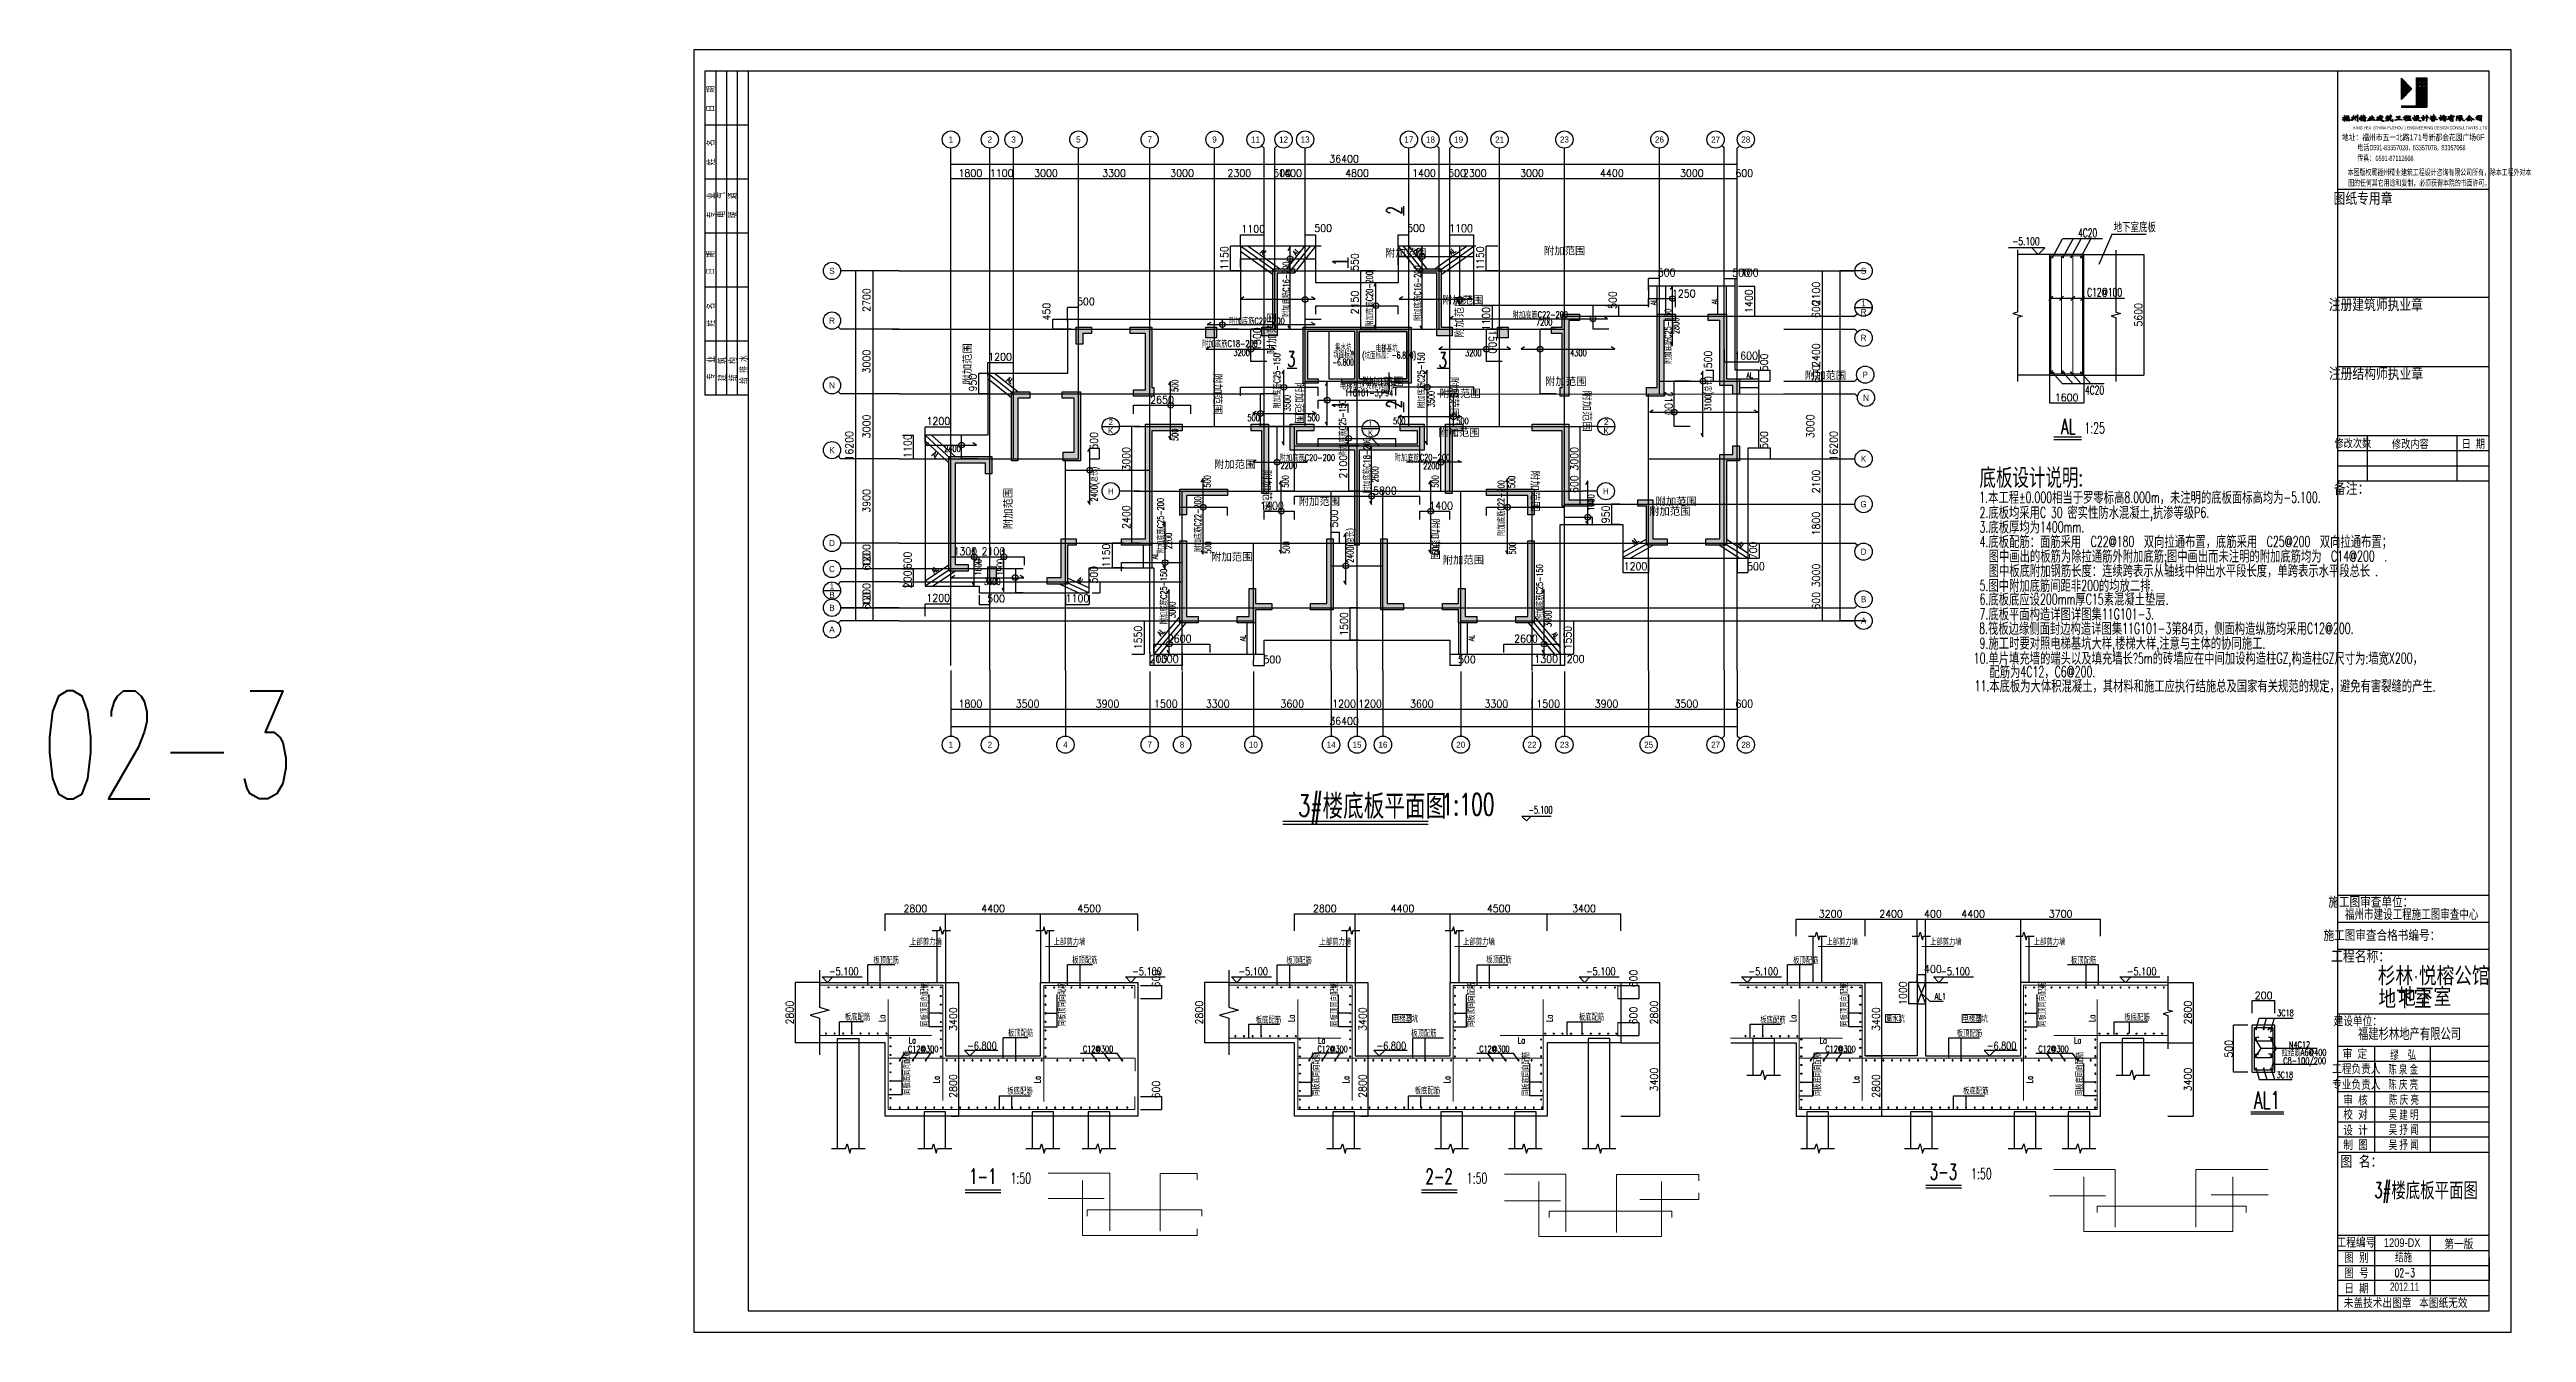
# Model space of a CAD drawing. Extents: x 628064 to 789462, y -248497 to 145317.
# Drawn here: x 628064 to 742735, y -93106 to -33706 of the extents above; entities that cross this region are included whole.
import ezdxf
from ezdxf.enums import TextEntityAlignment as Align

# ---------------------------------------------------------------- set-up
doc = ezdxf.new("R2010")
doc.units = 0
doc.header["$LTSCALE"] = 100
for name, color, linetype in [('1', 3, 'Continuous'), ('1508', 2, 'Continuous'), ('AXIS', 3, 'Continuous'), ('DIM', 3, 'Continuous'), ('dim-wall', 7, 'Continuous'), ('dote', 253, 'Continuous'), ('DQ', 7, 'Continuous'), ('dtq', 7, 'Continuous'), ('HATCH', 254, 'Continuous'), ('LINE', 3, 'Continuous'), ('PUB_DIM', 3, 'Continuous'), ('PUB_TITLE', 4, 'Continuous'), ('TEXT', 2, 'Continuous'), ('THIN', 7, 'Continuous'), ('tk图框', 7, 'Continuous'), ('z桩', 240, 'Continuous'), ('基础梁', 7, 'Continuous'), ('板底钢筋', 24, 'Continuous'), ('柱', 2, 'Continuous'), ('梁', 4, 'Continuous'), ('梁__实线', 4, 'Continuous'), ('楼板负筋文字', 7, 'Continuous'), ('砼墙', 3, 'Continuous')]:
    doc.layers.add(name, color=color, linetype=linetype)
doc.layers.add('REIN', color=6, linetype='Continuous', lineweight=18)
doc.styles.add('cadreader_textstyle', font='cadreader_textstyle')
doc.styles.add('dx', font='dx')
doc.styles.add('hz', font='hz')
doc.styles.add('hztxt', font='hztxt')
doc.styles.add('hztxt2', font='hztxt2')
doc.styles.get("Standard").update_dxf_attribs({"font": 'standard'})
doc.styles.add('tk', font='tk')
doc.styles.add('tssd_rein', font='tssd_rein')
doc.dimstyles.get("Standard").update_dxf_attribs({"dimtxt": 351, "dimasz": 0.18, "dimexe": 0.18, "dimexo": 0.0625, "dimgap": 0.09, "dimtad": 0, "dimtoh": 1, "dimdec": 0, "dimzin": 0, "dimdsep": 46, "dimcen": 0.09, "dimadec": 0, "dimazin": 0, "dimtfac": 1, "dimtdec": 4, "dimtofl": 0, "dimtmove": 0, "dimatfit": 3, "dimfxl": 250, "dimtolj": 1, "dimtzin": 0, "dimarcsym": 0})

msp = doc.modelspace()

# ---------------------------------------------------------------- texts
at = {"width": 0.7}
for s, p in [('2', (690666, -41340.1)), ('1', (688168.9, -43734.7)), ('1', (688149.7, -50369.3)), ('2', (690655.6, -50314.5))]:
    msp.add_text(s, height=700, rotation=90, dxfattribs=at).set_placement(p)
for s, height, width, p in [('4C20', 400, 0.7, (721977.5, -42398.3)), ('地下室底板', 400, 0.7, (723620.4, -42126.8)), ('C12@100', 400, 0.7, (722396.3, -45148.3)), ('3', 700, 0.7, (685360.7, -48384.6)), ('3', 700, 0.7, (692374.9, -48440.2)), ('4C20', 400, 0.7, (722296, -49674.2)), ('AL', 700, 0.7, (721198, -51510.2)), ('1:25', 500, 0.7, (722266.2, -51479.2)), ('地下室', 750, 0.8, (736795.1, -77924.2)), ('1-1', 700, 0.7, (670639.2, -86230.1)), ('1:50', 500, 0.7, (672550.3, -86216.7)), ('2-2', 700, 0.7, (691763, -86230.1)), ('1:50', 500, 0.7, (693674.1, -86216.7)), ('3-3', 700, 0.7, (715112.5, -86019.2)), ('1:50', 500, 0.7, (717023.6, -86005.7))]:
    msp.add_text(s, height=height, dxfattribs=dict(width=width)).set_placement(p)
at = {"layer": 'AXIS', "color": 7, "style": 'cadreader_textstyle'}
for s, p in [('1', (669796.2, -37872.7)), ('2', (671596.2, -37872.7)), ('3', (672696.2, -37872.7)), ('5', (675696.2, -37872.7)), ('7', (678996.2, -37872.7)), ('9', (681996.2, -37872.7)), ('11', (683896.2, -37872.7)), ('12', (685196.2, -37872.7)), ('13', (686196.2, -37872.7)), ('17', (690996.2, -37872.7)), ('18', (691996.2, -37872.7)), ('19', (693296.2, -37872.7)), ('21', (695196.2, -37872.7)), ('23', (698196.2, -37872.7)), ('26', (702596.2, -37872.7)), ('27', (705196.2, -37872.7)), ('28', (706596.2, -37872.7)), ('S', (664288.4, -43955.2)), ('S', (712047.4, -43955.2)), ('R', (712047.4, -45855.2)), ('1', (712047.4, -45455.2)), ('R', (664288.4, -46255.2)), ('R', (712047.4, -47055.2)), ('N', (664288.4, -49255.2)), ('P', (712123.3, -48761.1)), ('N', (712160.1, -49831.7)), ('K', (677194.8, -51355.5)), ('2', (677194.8, -50955.5)), ('K', (689226.3, -51455.8)), ('1', (689226.3, -51055.8)), ('K', (700130.8, -51355.5)), ('2', (700130.8, -50955.5)), ('K', (664288.4, -52255.2)), ('K', (712047.4, -52655.2)), ('H', (677194.9, -54155.3)), ('H', (700114.4, -54155.3)), ('G', (712047.4, -54755.2)), ('D', (664288.4, -56555.2)), ('D', (712047.4, -56955.2)), ('C', (664288.4, -57755.2)), ('1', (664288.4, -58555.2)), ('B', (664288.4, -58955.2)), ('B', (664288.4, -59555.2)), ('B', (712047.4, -59155.2)), ('A', (664288.4, -60555.2)), ('A', (712047.4, -60155.2)), ('1', (669796.2, -65892.4)), ('2', (671596.2, -65892.4)), ('4', (675096.2, -65892.4)), ('7', (678996.2, -65892.4)), ('8', (680496.2, -65892.4)), ('10', (683796.2, -65892.4)), ('14', (687396.2, -65892.4)), ('15', (688596.2, -65892.4)), ('16', (689796.2, -65892.4)), ('20', (693396.2, -65892.4)), ('22', (696696.2, -65892.4)), ('23', (698196.2, -65892.4)), ('25', (702096.2, -65892.4)), ('27', (705196.2, -65892.4)), ('28', (706596.2, -65892.4))]:
    msp.add_text(s, height=280, dxfattribs=at).set_placement(p, align=Align.MIDDLE)
at = {"layer": 'LINE', "width": 0.8}
msp.add_text('-5.100', height=350, dxfattribs=at).set_placement((718928.2, -42760.1))
at = {"layer": 'PUB_DIM', "width": 0.7}
msp.add_text('-5.100', height=350, rotation=0, dxfattribs=at).set_placement((697091.8, -68910.6), align=Align.MIDDLE)
at = {"layer": 'PUB_TITLE', "color": 6, "width": 0.7}
msp.add_text('02-3', height=400, dxfattribs=at).set_placement((737104.8, -90339.5), align=Align.MIDDLE)
at = {"layer": 'REIN', "width": 0.7}
for s, p in [('板顶配筋', (666207.9, -76008.9)), ('上部剪力墙', (667903.6, -75154.3)), ('上部剪力墙', (674549.8, -75154.3)), ('板顶配筋', (675407.3, -76001.6)), ('板顶配筋', (685323.6, -76018.2)), ('上部剪力墙', (686857.8, -75154.3)), ('上部剪力墙', (693504, -75154.3)), ('板顶配筋', (694579.2, -75983.2)), ('板顶配筋', (708779.4, -76017.4)), ('上部剪力墙', (710320.6, -75154.3)), ('上部剪力墙', (715120.6, -75154.3)), ('上部剪力墙', (719920.6, -75154.3)), ('板顶配筋', (721644.4, -76008.9)), ('AL1', (715334.5, -77693.3)), ('板底配筋', (664880.6, -78637.8)), ('板顶配筋', (672431.3, -79381.5)), ('板底配筋', (683905, -78769.6)), ('电梯基坑', (690248.2, -78721.8)), ('板顶配筋', (691102.9, -79388.7)), ('板底配筋', (698865.9, -78640.8)), ('板底配筋', (707263.4, -78769.6)), ('集水坑', (713078.9, -78721.8)), ('板顶配筋', (716356.9, -79388.7)), ('电梯基坑', (716623.9, -78721.8)), ('板底配筋', (724119.8, -78650.5)), ('C12@300', (667806.1, -80130)), ('La', (667838.4, -79733.6)), ('C12@300', (675903.6, -80130)), ('C12@300', (686760.4, -80130)), ('La', (686792.5, -79733.6)), ('C12@300', (694252.9, -80130)), ('La', (696038.4, -79733.6)), ('La', (710009, -79733.6)), ('C12@300', (710276.9, -80130)), ('C12@300', (720137.2, -80130)), ('La', (721784.2, -79733.6)), ('板底配筋', (672406.1, -82064.3)), ('板底配筋', (691265.1, -82047.7)), ('板底配筋', (716652.3, -82062.6))]:
    msp.add_text(s, height=300, dxfattribs=at).set_placement(p)
for s, p in [('同板顶同向配筋', (668716.6, -78951.8)), ('同板顶同向配筋', (675078.5, -78943.6)), ('同板顶同向配筋', (687682, -78952)), ('同板顶同向配筋', (694018.5, -78973.9)), ('同板顶同向配筋', (711287.4, -78951.8)), ('同板顶同向配筋', (720455, -78951.8)), ('La', (666752.1, -78737.3)), ('La', (685706.3, -78737.3)), ('La', (697647.3, -78737.3)), ('La', (708922.8, -78737.3)), ('La', (722769.2, -78737.3)), ('同板底同向配筋', (667883.2, -82103.1)), ('同板底同向配筋', (686837.4, -82167)), ('同板底同向配筋', (696550.2, -82167)), ('同板底同向配筋', (710053.9, -82167)), ('同板底同向配筋', (722188.5, -82167)), ('La', (669271.4, -81572)), ('La', (673947.1, -81572)), ('La', (688225.6, -81572)), ('La', (692901.3, -81572)), ('La', (711842.2, -81572)), ('La', (719886.3, -81572))]:
    msp.add_text(s, height=300, rotation=90, dxfattribs=at).set_placement(p)
at = {"layer": 'TEXT', "width": 0.6}
for s, p in [('-6.800', (687453.9, -48424.2)), ('坑面标高', (687503.9, -48066)), ('集水坑', (687577.8, -47726.5)), ('(坑面标高：-6.800)', (688830.4, -48098.4)), ('电梯基坑', (689458.5, -47765.8))]:
    msp.add_text(s, height=300, dxfattribs=at).set_placement(p, align=Align.BOTTOM_LEFT)
at = {"layer": 'TEXT', "width": 0.7}
for s, p in [('电梯基坑大样详图集', (689122.4, -49504.7)), ('11G101-3,P94', (689147.4, -49848.4))]:
    msp.add_text(s, height=300, dxfattribs=at).set_placement(p, align=Align.BOTTOM_CENTER)
at = {"layer": 'TEXT', "color": 100, "width": 0.7}
for s, height, p in [('底板设计说明:', 800, (717411, -53917.7)), ('2.底板均采用C 30 密实性防水混凝土,抗渗等级P6.', 500, (717416.2, -55389)), ('1.本工程%%P0.000相当于罗零标高8.000m，未注明的底板面标高均为-5.100.', 500, (717403, -54688.1)), ('3.底板厚均为1400mm.', 500, (717416.2, -56062.8)), ('4.底板配筋：面筋采用  C22@180  双向拉通布置，底筋采用  C25@200  双向拉通布置；', 500, (717416.2, -56736.6)), ('图中画出的板筋为除拉通筋外附加底筋;图中画出而未注明的附加底筋均为  C14@200  .', 500, (717838.8, -57410.4)), ('5.图中附加底筋间距非200的均放二排.', 500, (717416.2, -58770.3)), ('图中板底附加钢筋长度：连续跨表示从轴线中伸出水平段长度，单跨表示水平段总长 .', 500, (717838.8, -58084.2)), ('7.底板平面构造详图详图集11G101-3.', 500, (717416.2, -60089.8)), ('6.底板底应设200mm厚C15素混凝土垫层.', 500, (717416.2, -59403.2)), ('8.筏板边缘侧面封边构造详图集11G101-3第84页，侧面构造纵筋均采用C12@200.', 500, (717399, -60756.1)), ('10.单片填充墙的端头以及填充墙长%%1475m的砖墙应在中间加设构造柱GZ,构造柱GZ尺寸为:墙宽X200，', 500, (717146.3, -62137.2)), ('9.施工时要对照电梯基坑大样,楼梯大样,注意与主体的协同施工.', 500, (717416.2, -61440)), ('11.本底板为大体积混凝土，其材料和施工应执行结施总及国家有关规范的规定，避免有害裂缝的产生.', 500, (717184.1, -63420.8)), ('配筋为4C12，C6@200.', 500, (717873.9, -62764.2))]:
    msp.add_text(s, height=height, dxfattribs=at).set_placement(p)
at = {"layer": 'TEXT', "width": 0.7}
for s, height, p in [('02-3', 5000, (627654.5, -68403.5)), ('3#楼底板平面图', 1000, (685876.8, -69213.4)), ('1:100', 1000, (692504.6, -69150.7)), ('3#楼底板平面图', 700, (735693.6, -86870.6))]:
    msp.add_text(s, height=height, rotation=360, dxfattribs=at).set_placement(p)
at = {"layer": 'THIN', "width": 0.7}
for s, p, p2 in [('-5.100', (664151, -76563.3), (665519, -76563.3)), ('-5.100', (678190.9, -76563.3), (679558.8, -76563.3)), ('-5.100', (683105.1, -76563.3), (684473.1, -76563.3)), ('-5.100', (699196.8, -76563.3), (700564.8, -76563.3)), ('-5.100', (706721.8, -76563.3), (708089.8, -76563.3)), ('-5.100', (715600.4, -76563.3), (716968.4, -76563.3)), ('-5.100', (724237.6, -76563.3), (725605.6, -76563.3)), ('-6.800', (670548, -80005.9), (671916, -80005.9)), ('-6.800', (689502.2, -80005.9), (690870.2, -80005.9)), ('-6.800', (717754.2, -80005.9), (719122.1, -80005.9))]:
    msp.add_text(s, height=350.27, dxfattribs=at).set_placement(p, p2, align=Align.ALIGNED)
at = {"layer": '梁', "width": 0.7}
for s, height, p in [('3C18', 300, (731191.2, -78464.7)), ('拉结筋A6@400', 300, (731403.4, -80291.4)), ('N4C12', 300, (731740.6, -79931.9)), ('3C18', 300, (731164, -81335.3)), ('C8-100/200', 300, (731476.2, -80677.8)), ('AL1', 800, (730121.1, -82748.2))]:
    msp.add_text(s, height=height, dxfattribs=at).set_placement(p)
at = {"layer": '梁__实线', "width": 0.7}
for rotation, p in [(328.859596, (684100.2, -43123.1)), (48.822058, (685778.3, -43255.7)), (317.798277, (691218, -43037)), (40.537706, (692975.8, -43244.7)), (89.995291, (702454.5, -45544.3)), (89.995291, (705272.6, -45499.4)), (328.859596, (672348.4, -49049.6)), (359.995291, (706629.7, -48910.9)), (328.859596, (668895, -52513.2)), (89.995291, (679368.1, -57307.8)), (40.537706, (701439.3, -56657.4)), (322.935699, (706200.8, -56665.3)), (44.137728, (669030, -57980.2)), (328.859596, (675622.5, -58331.1)), (48.366461, (679518.5, -60883.3)), (311.633539, (697588.3, -60800.2)), (89.995291, (683435.5, -61103.8)), (89.995291, (694016.9, -61103.8))]:
    msp.add_text('AL', height=250, rotation=rotation, dxfattribs=at).set_placement(p)
at = {"layer": '楼板负筋文字', "color": 6, "width": 0.7}
for s, p in [('附加底筋C16-200', (685461.6, -46097)), ('附加底筋C20-200', (689322.2, -46537.6)), ('附加底筋C16-200', (691548.5, -46275.4)), ('附加底筋C25-150', (703140.8, -48274.8)), ('2800', (703509.5, -46883)), ('附加底筋C25-150', (685037.4, -50335.4)), ('附加底筋C25-150', (691716, -50304.9)), ('500', (680316.7, -49558.9)), ('3100(总长)', (704995, -50448.8)), ('3500', (685517.1, -50460.3)), ('附加底筋C25-150', (688075, -52505.8)), ('3500', (692181.7, -50273.6)), ('500', (680316.7, -51830.3)), ('附加底筋C18-200', (689197.5, -54243)), ('2400(总长)', (676573.8, -54636.3)), ('500', (681812.1, -53984)), ('500', (685429.4, -53984)), ('2600', (689581.5, -53757.2)), ('500', (692366.2, -53990.8)), ('500', (695908.2, -54013)), ('附加底筋C25-200', (679651.4, -57043.6)), ('附加底筋C22-200', (681376.9, -56968)), ('附加底筋C22-200', (695415, -56222)), ('1900', (699581.6, -55061.3)), ('2400(总长)', (688430.6, -57474.5)), ('2200', (680027, -56843.5)), ('500', (681848.1, -57051.6)), ('500', (685465.4, -57051.6)), ('500', (692389.4, -57093.7)), ('500', (695944.2, -57080.6)), ('1600', (671202.3, -58061.6)), ('1900', (672227.6, -58048.5)), ('附加底筋C25-150', (679795.1, -60321.8)), ('附加底筋C25-150', (697197.7, -60112.5)), ('3000', (680191.7, -60025)), ('3000', (697597.1, -60438.4))]:
    msp.add_text(s, height=300, rotation=90, dxfattribs=at).set_placement(p)
for s, p in [('附加底筋C22-200', (695787.6, -46132.6)), ('附加底筋C22-200', (682672.6, -46423.1)), ('7200', (696882.9, -46485.5)), ('附加底筋C18-200', (681424.2, -47470.6)), ('3200', (682876.4, -47891.5)), ('3200', (693602.1, -47898.5)), ('4300', (698465.9, -47901.9)), ('500', (683525.5, -50905.6)), ('500', (686298.5, -50905.6)), ('500', (690267.2, -51051)), ('500', (693194.8, -51054.2)), ('2400', (669486.3, -52329.7)), ('附加底筋C20-200', (685003.1, -52750.6)), ('附加底筋C20-200', (690331.7, -52742.6)), ('2200', (685057.4, -53116.1)), ('2200', (691656.4, -53140.7)), ('3400', (671334, -58491.7))]:
    msp.add_text(s, height=300, dxfattribs=at).set_placement(p)

# ---------------------------------------------------------------- blocks, each defined once
blk = doc.blocks.new('A$C00BC0004')
at = {"layer": 'tk图框'}
h = blk.add_hatch(color=2, dxfattribs=at)
h.paths.add_polyline_path([(-3355, -1611), (-4050, -1611), (-4051, -1676), (-3355, -1676), (-2875, -1676), (-2875, -314), (-3355, -314)], flags=0)
h.paths.add_polyline_path([(-3263, -769), (-3263, -669), (-3163, -669), (-3163, -769)], flags=0)
h.paths.add_polyline_path([(-3068, -769), (-3068, -669), (-2968, -669), (-2968, -769)], flags=0)
h.paths.add_polyline_path([(-3263, -573), (-3263, -473), (-3163, -473), (-3163, -573)], flags=0)
h.paths.add_polyline_path([(-3068, -573), (-3068, -473), (-2968, -473), (-2968, -573)], flags=0)
h.paths.add_polyline_path([(-3576, -817), (-4051, -319), (-4050, -1315)], flags=0)
at = {"layer": 'DQ', "color": 2}
for p, q in [((-6796, -2267), (-6774, -2245)), ((-6794, -2269), (-6657, -2133)), ((-6791, -2271), (-6652, -2133)), ((-6787, -2272), (-6648, -2133)), ((-6783, -2160), (-6773, -2150)), ((-6783, -2156), (-6778, -2151)), ((-6782, -2272), (-6645, -2135)), ((-6782, -2164), (-6769, -2150)), ((-6781, -2167), (-6764, -2150)), ((-6780, -2171), (-6759, -2150)), ((-6779, -2174), (-6754, -2149)), ((-6778, -2178), (-6749, -2149)), ((-6777, -2181), (-6744, -2148)), ((-6775, -2184), (-6739, -2148)), ((-6774, -2187), (-6734, -2147)), ((-6774, -2267), (-6677, -2171)), ((-6772, -2189), (-6729, -2146)), ((-6768, -2190), (-6723, -2145)), ((-6761, -2187), (-6718, -2145)), ((-6760, -2258), (-6676, -2174)), ((-6753, -2184), (-6713, -2144)), ((-6747, -2182), (-6707, -2142)), ((-6745, -2248), (-6673, -2176)), ((-6743, -2214), (-6662, -2133)), ((-6742, -2181), (-6701, -2141)), ((-6736, -2181), (-6695, -2140)), ((-6732, -2181), (-6689, -2138)), ((-6729, -2196), (-6667, -2134)), ((-6727, -2181), (-6683, -2136)), ((-6727, -2235), (-6670, -2177)), ((-6724, -2182), (-6677, -2135)), ((-6723, -2185), (-6672, -2134)), ((-6714, -2226), (-6667, -2179)), ((-6713, -2229), (-6665, -2181)), ((-6713, -2305), (-6686, -2279)), ((-6712, -2232), (-6662, -2183)), ((-6712, -2309), (-6686, -2283)), ((-6711, -2236), (-6683, -2209)), ((-6711, -2240), (-6684, -2213)), ((-6711, -2276), (-6686, -2252)), ((-6711, -2281), (-6687, -2257)), ((-6711, -2286), (-6687, -2261)), ((-6711, -2290), (-6687, -2266)), ((-6711, -2295), (-6687, -2271)), ((-6711, -2300), (-6687, -2275)), ((-6710, -2244), (-6684, -2218)), ((-6710, -2249), (-6684, -2223)), ((-6710, -2253), (-6685, -2228)), ((-6710, -2257), (-6685, -2233)), ((-6710, -2262), (-6685, -2237)), ((-6710, -2267), (-6686, -2242)), ((-6710, -2271), (-6686, -2247)), ((-6710, -2312), (-6685, -2287)), ((-6707, -2313), (-6685, -2291)), ((-6702, -2065), (-6681, -2044)), ((-6702, -2070), (-6678, -2046)), ((-6702, -2074), (-6677, -2049)), ((-6701, -2060), (-6684, -2043)), ((-6701, -2078), (-6675, -2053)), ((-6700, -2082), (-6674, -2055)), ((-6699, -2085), (-6672, -2058)), ((-6698, -2052), (-6690, -2045)), ((-6698, -2088), (-6670, -2060)), ((-6695, -2090), (-6668, -2063)), ((-6692, -2092), (-6665, -2065)), ((-6689, -2093), (-6663, -2067)), ((-6685, -2093), (-6661, -2069)), ((-6681, -2094), (-6658, -2071)), ((-6679, -2204), (-6659, -2185)), ((-6678, -2095), (-6656, -2074)), ((-6674, -2096), (-6654, -2076)), ((-6674, -2204), (-6657, -2187)), ((-6670, -2096), (-6653, -2079)), ((-6670, -2204), (-6655, -2190)), ((-6666, -2097), (-6652, -2083)), ((-6665, -2204), (-6655, -2194)), ((-6664, -2158), (-6644, -2138)), ((-6661, -2097), (-6651, -2087)), ((-6657, -2155), (-6644, -2142)), ((-6650, -2153), (-6644, -2147)), ((-6647, -2226), (-6634, -2213)), ((-6647, -2230), (-6629, -2213)), ((-6646, -2234), (-6624, -2212)), ((-6646, -2221), (-6640, -2215)), ((-6645, -2238), (-6618, -2211)), ((-6644, -2241), (-6612, -2209)), ((-6643, -2245), (-6607, -2208)), ((-6642, -2248), (-6601, -2207)), ((-6641, -2251), (-6595, -2205)), ((-6639, -2254), (-6588, -2204)), ((-6638, -2257), (-6616, -2236)), ((-6636, -2260), (-6616, -2240)), ((-6635, -2263), (-6616, -2244)), ((-6633, -2266), (-6615, -2248)), ((-6632, -2269), (-6614, -2252)), ((-6630, -2272), (-6613, -2255)), ((-6628, -2275), (-6612, -2258)), ((-6626, -2277), (-6611, -2262)), ((-6625, -2280), (-6609, -2265)), ((-6623, -2283), (-6608, -2268)), ((-6621, -2285), (-6607, -2271)), ((-6619, -2144), (-6601, -2126)), ((-6619, -2140), (-6606, -2127)), ((-6619, -2288), (-6605, -2274)), ((-6618, -2147), (-6595, -2125)), ((-6617, -2290), (-6604, -2277)), ((-6616, -2151), (-6590, -2124)), ((-6615, -2077), (-6610, -2072)), ((-6615, -2082), (-6605, -2072)), ((-6615, -2086), (-6601, -2072)), ((-6615, -2154), (-6584, -2123)), ((-6615, -2293), (-6602, -2280)), ((-6614, -2090), (-6597, -2072)), ((-6614, -2157), (-6578, -2121)), ((-6613, -2094), (-6592, -2072)), ((-6613, -2295), (-6599, -2282)), ((-6612, -2097), (-6588, -2072)), ((-6612, -2160), (-6572, -2120)), ((-6611, -2100), (-6583, -2072)), ((-6611, -2163), (-6567, -2119)), ((-6610, -2103), (-6578, -2072)), ((-6610, -2297), (-6595, -2282)), ((-6609, -2166), (-6561, -2118)), ((-6608, -2106), (-6574, -2072)), ((-6608, -2299), (-6590, -2281)), ((-6607, -2168), (-6556, -2117)), ((-6606, -2109), (-6569, -2072)), ((-6606, -2302), (-6585, -2281)), ((-6605, -2171), (-6582, -2148)), ((-6605, -2225), (-6582, -2202)), ((-6604, -2174), (-6583, -2153)), ((-6603, -2110), (-6564, -2071)), ((-6603, -2304), (-6579, -2279)), ((-6602, -2176), (-6582, -2156)), ((-6601, -2305), (-6522, -2226)), ((-6601, -2248), (-6591, -2237)), ((-6600, -2179), (-6579, -2158)), ((-6600, -2242), (-6599, -2241)), ((-6599, -2250), (-6585, -2236)), ((-6598, -2222), (-6576, -2200)), ((-6597, -2181), (-6575, -2159)), ((-6597, -2306), (-6517, -2227)), ((-6597, -2253), (-6581, -2236)), ((-6596, -2108), (-6559, -2071)), ((-6595, -2183), (-6571, -2159)), ((-6595, -2255), (-6576, -2236)), ((-6593, -2186), (-6566, -2159)), ((-6593, -2257), (-6528, -2192)), ((-6591, -2107), (-6554, -2070)), ((-6591, -2220), (-6570, -2199)), ((-6590, -2187), (-6561, -2158)), ((-6590, -2259), (-6523, -2192)), ((-6590, -2304), (-6513, -2227)), ((-6588, -2261), (-6518, -2191)), ((-6587, -2189), (-6556, -2157)), ((-6586, -2107), (-6549, -2070)), ((-6585, -2263), (-6513, -2191)), ((-6585, -2218), (-6565, -2198)), ((-6583, -2189), (-6550, -2156)), ((-6583, -2301), (-6509, -2228)), ((-6582, -2264), (-6509, -2191)), ((-6581, -2106), (-6544, -2069)), ((-6580, -2217), (-6559, -2196)), ((-6578, -2189), (-6544, -2154)), ((-6577, -2106), (-6539, -2069)), ((-6577, -2143), (-6551, -2116)), ((-6577, -2264), (-6530, -2217)), ((-6577, -2300), (-6506, -2229)), ((-6575, -2217), (-6553, -2195)), ((-6574, -2274), (-6526, -2226)), ((-6573, -2265), (-6531, -2222)), ((-6573, -2269), (-6529, -2225)), ((-6572, -2106), (-6534, -2068)), ((-6572, -2187), (-6535, -2150)), ((-6572, -2219), (-6548, -2194)), ((-6571, -2141), (-6546, -2116)), ((-6571, -2222), (-6543, -2194)), ((-6571, -2299), (-6534, -2261)), ((-6570, -2230), (-6532, -2192)), ((-6570, -2226), (-6537, -2193)), ((-6567, -2106), (-6529, -2068)), ((-6566, -2185), (-6500, -2120)), ((-6566, -2298), (-6534, -2266)), ((-6564, -2138), (-6541, -2115)), ((-6563, -2106), (-6524, -2067)), ((-6560, -2184), (-6497, -2121)), ((-6560, -2297), (-6533, -2270)), ((-6558, -2106), (-6519, -2066)), ((-6556, -2135), (-6536, -2115)), ((-6555, -2296), (-6531, -2272)), ((-6554, -2106), (-6514, -2066)), ((-6554, -2183), (-6494, -2123)), ((-6550, -2295), (-6528, -2273)), ((-6549, -2182), (-6492, -2125)), ((-6548, -2105), (-6509, -2065)), ((-6548, -2132), (-6531, -2115)), ((-6544, -2294), (-6524, -2274)), ((-6543, -2104), (-6504, -2065)), ((-6543, -2181), (-6489, -2126)), ((-6542, -2131), (-6527, -2115)), ((-6539, -2293), (-6521, -2275)), ((-6538, -2131), (-6522, -2115)), ((-6538, -2180), (-6486, -2128)), ((-6536, -2102), (-6499, -2064)), ((-6535, -2132), (-6518, -2115)), ((-6534, -2180), (-6483, -2130)), ((-6534, -2293), (-6518, -2277)), ((-6531, -2133), (-6514, -2116)), ((-6530, -2100), (-6494, -2064)), ((-6530, -2293), (-6518, -2281)), ((-6529, -2135), (-6511, -2117)), ((-6529, -2144), (-6504, -2119)), ((-6529, -2180), (-6481, -2132)), ((-6528, -2139), (-6507, -2118)), ((-6527, -2254), (-6503, -2230)), ((-6526, -2294), (-6517, -2285)), ((-6525, -2180), (-6479, -2135)), ((-6523, -2098), (-6490, -2065)), ((-6523, -2296), (-6515, -2287)), ((-6521, -2252), (-6501, -2233)), ((-6521, -2298), (-6512, -2289)), ((-6520, -2180), (-6512, -2171)), ((-6520, -2207), (-6505, -2192)), ((-6518, -2300), (-6508, -2289)), ((-6517, -2096), (-6487, -2067)), ((-6516, -2302), (-6504, -2289)), ((-6515, -2206), (-6500, -2192)), ((-6514, -2251), (-6500, -2237)), ((-6513, -2303), (-6436, -2226)), ((-6511, -2305), (-6439, -2234)), ((-6510, -2094), (-6485, -2069)), ((-6510, -2206), (-6496, -2192)), ((-6508, -2307), (-6442, -2241)), ((-6507, -2248), (-6501, -2242)), ((-6506, -2206), (-6492, -2192)), ((-6505, -2308), (-6445, -2248)), ((-6503, -2091), (-6484, -2072)), ((-6502, -2207), (-6488, -2193)), ((-6502, -2310), (-6448, -2256)), ((-6499, -2311), (-6452, -2264)), ((-6498, -2207), (-6484, -2193)), ((-6496, -2089), (-6484, -2077)), ((-6496, -2313), (-6456, -2273)), ((-6495, -2281), (-6434, -2220)), ((-6494, -2208), (-6480, -2194)), ((-6493, -2314), (-6461, -2283)), ((-6491, -2209), (-6476, -2194)), ((-6490, -2271), (-6432, -2213)), ((-6488, -2085), (-6485, -2082)), ((-6488, -2211), (-6472, -2195)), ((-6487, -2264), (-6433, -2209)), ((-6485, -2213), (-6469, -2196)), ((-6485, -2257), (-6435, -2207)), ((-6483, -2215), (-6465, -2197)), ((-6483, -2250), (-6438, -2206)), ((-6481, -2217), (-6461, -2198)), ((-6481, -2244), (-6441, -2204)), ((-6480, -2221), (-6458, -2199)), ((-6480, -2239), (-6444, -2203)), ((-6479, -2224), (-6454, -2200)), ((-6479, -2229), (-6451, -2201)), ((-6479, -2234), (-6448, -2202)), ((-6396, -2276), (-6392, -2272)), ((-6394, -2278), (-6383, -2267)), ((-6390, -2279), (-6366, -2255)), ((-6386, -2280), (-6353, -2247)), ((-6382, -2280), (-6341, -2238)), ((-6377, -2279), (-6262, -2165)), ((-6372, -2279), (-6264, -2171)), ((-6369, -2164), (-6358, -2153)), ((-6368, -2167), (-6348, -2147)), ((-6367, -2278), (-6268, -2179)), ((-6365, -2169), (-6338, -2142)), ((-6363, -2171), (-6330, -2138)), ((-6361, -2277), (-6273, -2189)), ((-6360, -2173), (-6322, -2134)), ((-6358, -2175), (-6316, -2133)), ((-6355, -2176), (-6312, -2133)), ((-6355, -2275), (-6281, -2201)), ((-6352, -2178), (-6309, -2135)), ((-6349, -2180), (-6308, -2138)), ((-6348, -2273), (-6291, -2216)), ((-6346, -2181), (-6308, -2143)), ((-6343, -2182), (-6312, -2152)), ((-6341, -2270), (-6296, -2226)), ((-6339, -2183), (-6319, -2163)), ((-6333, -2182), (-6321, -2170)), ((-6333, -2267), (-6299, -2233)), ((-6326, -2224), (-6237, -2135)), ((-6325, -2263), (-6300, -2239)), ((-6316, -2259), (-6301, -2243)), ((-6308, -2202), (-6243, -2136)), ((-6306, -2254), (-6301, -2249)), ((-6300, -2189), (-6248, -2137)), ((-6294, -2179), (-6252, -2137)), ((-6291, -2171), (-6256, -2136)), ((-6289, -2165), (-6257, -2133)), ((-6288, -2159), (-6258, -2129)), ((-6287, -2117), (-6257, -2087)), ((-6287, -2122), (-6257, -2092)), ((-6287, -2126), (-6257, -2097)), ((-6287, -2131), (-6257, -2101)), ((-6287, -2135), (-6257, -2106)), ((-6287, -2140), (-6257, -2110)), ((-6287, -2145), (-6257, -2115)), ((-6287, -2149), (-6257, -2119)), ((-6287, -2154), (-6258, -2124)), ((-6286, -2076), (-6271, -2061)), ((-6286, -2080), (-6266, -2061)), ((-6286, -2085), (-6262, -2061)), ((-6286, -2090), (-6258, -2061)), ((-6286, -2094), (-6254, -2062)), ((-6286, -2099), (-6251, -2063)), ((-6286, -2103), (-6247, -2064)), ((-6286, -2108), (-6254, -2076)), ((-6286, -2112), (-6256, -2082)), ((-6285, -2071), (-6275, -2061)), ((-6284, -2065), (-6281, -2063)), ((-6256, -2158), (-6230, -2132)), ((-6252, -2159), (-6222, -2129)), ((-6250, -2071), (-6245, -2066)), ((-6248, -2160), (-6213, -2124)), ((-6245, -2161), (-6164, -2080)), ((-6241, -2162), (-6165, -2085)), ((-6238, -2163), (-6172, -2097)), ((-6235, -2165), (-6174, -2103)), ((-6232, -2166), (-6175, -2109)), ((-6229, -2168), (-6177, -2115)), ((-6225, -2168), (-6177, -2120)), ((-6216, -2163), (-6178, -2125)), ((-6212, -2253), (-6180, -2222)), ((-6211, -2163), (-6178, -2130)), ((-6211, -2167), (-6179, -2135)), ((-6211, -2172), (-6179, -2140)), ((-6211, -2176), (-6179, -2144)), ((-6211, -2181), (-6179, -2149)), ((-6211, -2186), (-6179, -2154)), ((-6211, -2190), (-6180, -2158)), ((-6211, -2194), (-6180, -2163)), ((-6211, -2199), (-6180, -2168)), ((-6211, -2248), (-6180, -2217)), ((-6211, -2257), (-6180, -2226)), ((-6210, -2203), (-6180, -2172)), ((-6210, -2207), (-6180, -2177)), ((-6210, -2211), (-6180, -2181)), ((-6210, -2238), (-6180, -2208)), ((-6210, -2243), (-6180, -2213)), ((-6209, -2215), (-6180, -2186)), ((-6209, -2219), (-6180, -2190)), ((-6209, -2224), (-6180, -2195)), ((-6209, -2228), (-6180, -2199)), ((-6209, -2233), (-6180, -2204)), ((-6209, -2260), (-6180, -2230)), ((-6206, -2261), (-6180, -2235)), ((-6204, -2111), (-6170, -2077)), ((-6204, -2116), (-6167, -2078)), ((-6203, -2105), (-6173, -2076)), ((-6203, -2262), (-6180, -2239)), ((-6202, -2095), (-6180, -2074)), ((-6202, -2100), (-6177, -2075)), ((-6201, -2090), (-6184, -2073)), ((-6200, -2080), (-6192, -2072)), ((-6200, -2085), (-6188, -2072)), ((-6199, -2263), (-6179, -2243)), ((-6195, -2264), (-6179, -2247)), ((-6191, -2264), (-6178, -2251)), ((-6187, -2264), (-6177, -2255)), ((-6183, -2265), (-6176, -2258)), ((-6166, -2145), (-6158, -2137)), ((-6166, -2140), (-6164, -2138)), ((-6164, -2147), (-6153, -2137)), ((-6162, -2150), (-6148, -2136)), ((-6159, -2151), (-6142, -2134)), ((-6157, -2153), (-6135, -2132)), ((-6154, -2155), (-6127, -2129)), ((-6152, -2158), (-6072, -2077)), ((-6150, -2160), (-6072, -2082)), ((-6148, -2162), (-6072, -2087)), ((-6146, -2165), (-6073, -2092)), ((-6144, -2167), (-6074, -2097)), ((-6141, -2169), (-6074, -2102)), ((-6138, -2170), (-6075, -2107)), ((-6131, -2168), (-6076, -2113)), ((-6118, -2160), (-6076, -2118)), ((-6116, -2117), (-6071, -2073)), ((-6115, -2111), (-6071, -2068)), ((-6115, -2161), (-6077, -2123)), ((-6114, -2097), (-6071, -2054)), ((-6114, -2102), (-6071, -2059)), ((-6114, -2107), (-6071, -2063)), ((-6114, -2165), (-6077, -2127)), ((-6114, -2169), (-6077, -2132)), ((-6113, -2087), (-6070, -2044)), ((-6113, -2092), (-6071, -2049)), ((-6113, -2173), (-6077, -2136)), ((-6113, -2177), (-6077, -2141)), ((-6112, -2077), (-6066, -2032)), ((-6112, -2082), (-6066, -2036)), ((-6112, -2181), (-6077, -2145)), ((-6112, -2185), (-6077, -2150)), ((-6111, -2072), (-6069, -2030)), ((-6111, -2189), (-6077, -2154)), ((-6110, -2061), (-6076, -2028)), ((-6110, -2066), (-6072, -2028)), ((-6110, -2192), (-6077, -2159)), ((-6110, -2196), (-6077, -2163)), ((-6109, -2051), (-6083, -2026)), ((-6109, -2056), (-6079, -2027)), ((-6109, -2200), (-6076, -2167)), ((-6108, -2041), (-6091, -2025)), ((-6108, -2046), (-6087, -2025)), ((-6108, -2204), (-6076, -2172)), ((-6108, -2208), (-6076, -2176)), ((-6108, -2311), (-6071, -2274)), ((-6107, -2032), (-6099, -2024)), ((-6107, -2037), (-6095, -2024)), ((-6107, -2027), (-6104, -2025)), ((-6107, -2212), (-6076, -2180)), ((-6106, -2215), (-6076, -2185)), ((-6106, -2219), (-6076, -2189)), ((-6105, -2223), (-6075, -2193)), ((-6105, -2312), (-6070, -2278)), ((-6104, -2227), (-6075, -2198)), ((-6104, -2231), (-6075, -2202)), ((-6103, -2234), (-6075, -2206)), ((-6103, -2238), (-6075, -2210)), ((-6102, -2242), (-6074, -2215)), ((-6102, -2247), (-6074, -2219)), ((-6102, -2301), (-6071, -2270)), ((-6101, -2251), (-6074, -2223)), ((-6101, -2255), (-6074, -2227)), ((-6101, -2259), (-6073, -2232)), ((-6101, -2263), (-6073, -2236)), ((-6101, -2314), (-6070, -2282)), ((-6100, -2268), (-6073, -2240)), ((-6100, -2272), (-6073, -2244)), ((-6100, -2276), (-6072, -2249)), ((-6100, -2281), (-6072, -2253)), ((-6100, -2285), (-6072, -2257)), ((-6100, -2290), (-6071, -2261)), ((-6100, -2295), (-6071, -2265)), ((-6098, -2315), (-6070, -2286)), ((-6095, -2316), (-6069, -2290)), ((-6030, -2183), (-6024, -2178)), ((-6028, -2186), (-6018, -2177)), ((-6026, -2189), (-6012, -2175)), ((-6025, -2192), (-6006, -2173)), ((-6023, -2194), (-6000, -2171)), ((-6021, -2197), (-5994, -2170)), ((-6018, -2199), (-5988, -2169)), ((-6017, -2256), (-6004, -2243)), ((-6015, -2201), (-5982, -2168)), ((-6014, -2258), (-5982, -2225)), ((-6011, -2259), (-5845, -2093)), ((-6010, -2200), (-5976, -2166)), ((-6007, -2259), (-5841, -2094)), ((-6003, -2197), (-5970, -2164)), ((-6002, -2259), (-5836, -2093)), ((-5997, -2259), (-5875, -2137)), ((-5996, -2194), (-5963, -2162)), ((-5991, -2136), (-5985, -2130)), ((-5990, -2256), (-5874, -2140)), ((-5989, -2138), (-5978, -2127)), ((-5989, -2193), (-5956, -2159)), ((-5986, -2140), (-5971, -2125)), ((-5984, -2142), (-5965, -2123)), ((-5983, -2191), (-5948, -2156)), ((-5981, -2144), (-5958, -2121)), ((-5978, -2145), (-5952, -2119)), ((-5977, -2190), (-5941, -2153)), ((-5976, -2147), (-5944, -2115)), ((-5973, -2149), (-5936, -2113)), ((-5973, -2244), (-5870, -2140)), ((-5971, -2188), (-5934, -2151)), ((-5970, -2150), (-5930, -2111)), ((-5965, -2150), (-5922, -2108)), ((-5965, -2186), (-5926, -2147)), ((-5960, -2235), (-5903, -2178)), ((-5959, -2184), (-5896, -2122)), ((-5958, -2148), (-5939, -2128)), ((-5952, -2182), (-5895, -2126)), ((-5946, -2180), (-5855, -2089)), ((-5943, -2222), (-5901, -2180)), ((-5940, -2179), (-5851, -2091)), ((-5940, -2287), (-5934, -2281)), ((-5939, -2290), (-5907, -2259)), ((-5937, -2181), (-5849, -2092)), ((-5936, -2292), (-5907, -2263)), ((-5934, -2294), (-5907, -2267)), ((-5931, -2121), (-5892, -2082)), ((-5931, -2278), (-5907, -2254)), ((-5931, -2296), (-5907, -2272)), ((-5930, -2272), (-5907, -2250)), ((-5929, -2258), (-5907, -2236)), ((-5929, -2262), (-5907, -2240)), ((-5929, -2267), (-5907, -2245)), ((-5928, -2248), (-5906, -2226)), ((-5928, -2253), (-5906, -2231)), ((-5928, -2298), (-5906, -2276)), ((-5927, -2211), (-5898, -2182)), ((-5927, -2233), (-5904, -2211)), ((-5927, -2238), (-5906, -2217)), ((-5927, -2243), (-5906, -2222)), ((-5926, -2214), (-5895, -2183)), ((-5926, -2219), (-5892, -2185)), ((-5926, -2223), (-5889, -2186)), ((-5926, -2228), (-5886, -2188)), ((-5925, -2299), (-5906, -2280)), ((-5923, -2117), (-5892, -2087)), ((-5922, -2138), (-5895, -2112)), ((-5922, -2144), (-5896, -2117)), ((-5922, -2300), (-5906, -2284)), ((-5921, -2120), (-5893, -2091)), ((-5921, -2124), (-5893, -2096)), ((-5921, -2129), (-5894, -2101)), ((-5921, -2134), (-5894, -2107)), ((-5920, -2106), (-5892, -2077)), ((-5919, -2100), (-5891, -2072)), ((-5918, -2094), (-5891, -2067)), ((-5918, -2301), (-5906, -2289)), ((-5917, -2089), (-5890, -2062)), ((-5916, -2069), (-5892, -2046)), ((-5916, -2074), (-5889, -2047)), ((-5916, -2079), (-5888, -2050)), ((-5916, -2084), (-5889, -2056)), ((-5915, -2059), (-5900, -2045)), ((-5915, -2064), (-5896, -2045)), ((-5914, -2054), (-5904, -2044)), ((-5913, -2049), (-5909, -2044)), ((-5904, -2210), (-5883, -2189)), ((-5899, -2210), (-5880, -2191)), ((-5897, -2172), (-5866, -2141)), ((-5896, -2211), (-5877, -2193)), ((-5893, -2213), (-5875, -2195)), ((-5892, -2171), (-5863, -2143)), ((-5890, -2214), (-5873, -2197)), ((-5887, -2216), (-5871, -2200)), ((-5886, -2170), (-5861, -2145)), ((-5884, -2218), (-5871, -2204)), ((-5881, -2169), (-5859, -2148)), ((-5881, -2219), (-5872, -2210)), ((-5876, -2169), (-5858, -2151)), ((-5873, -2171), (-5858, -2156)), ((-5871, -2173), (-5859, -2161)), ((-5868, -2175), (-5857, -2163)), ((-5866, -2096), (-5858, -2089)), ((-5866, -2177), (-5852, -2163)), ((-5863, -2179), (-5846, -2162)), ((-5859, -2179), (-5840, -2160)), ((-5855, -2179), (-5834, -2158)), ((-5850, -2291), (-5798, -2239)), ((-5850, -2295), (-5825, -2270)), ((-5850, -2300), (-5827, -2277)), ((-5850, -2304), (-5829, -2283)), ((-5849, -2281), (-5807, -2240)), ((-5849, -2286), (-5803, -2240)), ((-5849, -2308), (-5830, -2289)), ((-5848, -2177), (-5827, -2156)), ((-5848, -2271), (-5814, -2237)), ((-5848, -2276), (-5812, -2239)), ((-5847, -2261), (-5793, -2207)), ((-5847, -2266), (-5789, -2208)), ((-5846, -2251), (-5803, -2208)), ((-5846, -2256), (-5798, -2208)), ((-5845, -2107), (-5830, -2091)), ((-5845, -2246), (-5807, -2208)), ((-5844, -2240), (-5811, -2207)), ((-5843, -2230), (-5791, -2178)), ((-5843, -2235), (-5813, -2204)), ((-5842, -2108), (-5823, -2089)), ((-5842, -2131), (-5835, -2124)), ((-5842, -2175), (-5819, -2153)), ((-5842, -2225), (-5797, -2179)), ((-5841, -2134), (-5830, -2123)), ((-5841, -2219), (-5802, -2181)), ((-5840, -2214), (-5808, -2182)), ((-5839, -2137), (-5824, -2121)), ((-5839, -2209), (-5815, -2184)), ((-5838, -2108), (-5817, -2088)), ((-5838, -2203), (-5821, -2186)), ((-5837, -2175), (-5768, -2106)), ((-5837, -2139), (-5817, -2119)), ((-5837, -2198), (-5826, -2187)), ((-5834, -2190), (-5832, -2188)), ((-5833, -2108), (-5769, -2044)), ((-5833, -2140), (-5767, -2073)), ((-5831, -2174), (-5763, -2106)), ((-5829, -2108), (-5770, -2050)), ((-5828, -2140), (-5762, -2073)), ((-5826, -2173), (-5758, -2105)), ((-5823, -2107), (-5771, -2055)), ((-5823, -2139), (-5756, -2072)), ((-5821, -2173), (-5753, -2105)), ((-5818, -2106), (-5771, -2059)), ((-5818, -2138), (-5751, -2071)), ((-5817, -2262), (-5792, -2238)), ((-5816, -2172), (-5748, -2104)), ((-5814, -2138), (-5746, -2071)), ((-5813, -2106), (-5770, -2063)), ((-5811, -2140), (-5770, -2098)), ((-5811, -2144), (-5769, -2103)), ((-5811, -2171), (-5773, -2133)), ((-5810, -2108), (-5770, -2067)), ((-5810, -2112), (-5769, -2071)), ((-5809, -2259), (-5788, -2238)), ((-5807, -2078), (-5769, -2039)), ((-5806, -2072), (-5770, -2036)), ((-5805, -2057), (-5778, -2031)), ((-5805, -2062), (-5775, -2032)), ((-5805, -2067), (-5772, -2034)), ((-5805, -2170), (-5773, -2138)), ((-5805, -2295), (-5801, -2292)), ((-5804, -2038), (-5793, -2028)), ((-5804, -2043), (-5789, -2028)), ((-5804, -2048), (-5785, -2029)), ((-5804, -2052), (-5782, -2030)), ((-5803, -2226), (-5786, -2209)), ((-5802, -2257), (-5785, -2239)), ((-5802, -2298), (-5797, -2292)), ((-5801, -2031), (-5799, -2029)), ((-5801, -2192), (-5785, -2177)), ((-5800, -2169), (-5771, -2141)), ((-5800, -2300), (-5793, -2292)), ((-5797, -2256), (-5783, -2242)), ((-5797, -2301), (-5789, -2293)), ((-5796, -2224), (-5786, -2213)), ((-5795, -2303), (-5784, -2293)), ((-5794, -2168), (-5768, -2141)), ((-5794, -2190), (-5780, -2176)), ((-5792, -2256), (-5783, -2247)), ((-5792, -2305), (-5780, -2293)), ((-5789, -2167), (-5763, -2141)), ((-5789, -2221), (-5787, -2219)), ((-5789, -2306), (-5775, -2293)), ((-5788, -2189), (-5775, -2175)), ((-5786, -2308), (-5771, -2293)), ((-5784, -2189), (-5770, -2175)), ((-5783, -2166), (-5758, -2141)), ((-5783, -2309), (-5765, -2292)), ((-5780, -2311), (-5725, -2256)), ((-5779, -2189), (-5765, -2175)), ((-5777, -2164), (-5754, -2141)), ((-5776, -2190), (-5760, -2174)), ((-5776, -2312), (-5725, -2260)), ((-5773, -2192), (-5756, -2175)), ((-5773, -2313), (-5725, -2265)), ((-5771, -2163), (-5749, -2141)), ((-5770, -2194), (-5752, -2175)), ((-5769, -2314), (-5725, -2269)), ((-5768, -2196), (-5747, -2175)), ((-5767, -2199), (-5744, -2176)), ((-5766, -2126), (-5743, -2104)), ((-5766, -2162), (-5745, -2141)), ((-5766, -2315), (-5725, -2274)), ((-5765, -2202), (-5740, -2177)), ((-5764, -2205), (-5737, -2178)), ((-5763, -2092), (-5742, -2071)), ((-5763, -2209), (-5734, -2179)), ((-5763, -2213), (-5731, -2181)), ((-5762, -2217), (-5729, -2183)), ((-5762, -2221), (-5728, -2187)), ((-5762, -2226), (-5729, -2192)), ((-5762, -2230), (-5729, -2197)), ((-5762, -2316), (-5724, -2278)), ((-5761, -2161), (-5740, -2141)), ((-5761, -2234), (-5729, -2201)), ((-5761, -2238), (-5728, -2205)), ((-5760, -2125), (-5739, -2104)), ((-5760, -2242), (-5728, -2209)), ((-5759, -2246), (-5727, -2213)), ((-5759, -2249), (-5727, -2217)), ((-5758, -2253), (-5726, -2221)), ((-5758, -2257), (-5726, -2226)), ((-5758, -2284), (-5725, -2251)), ((-5758, -2316), (-5724, -2282)), ((-5757, -2261), (-5726, -2230)), ((-5756, -2090), (-5738, -2072)), ((-5756, -2265), (-5725, -2234)), ((-5756, -2269), (-5725, -2238)), ((-5756, -2273), (-5725, -2243)), ((-5756, -2278), (-5725, -2247)), ((-5755, -2161), (-5735, -2141)), ((-5755, -2317), (-5724, -2286)), ((-5754, -2123), (-5737, -2107)), ((-5751, -2318), (-5724, -2290)), ((-5750, -2088), (-5737, -2075)), ((-5750, -2160), (-5731, -2140)), ((-5747, -2121), (-5736, -2110)), ((-5745, -2088), (-5736, -2079)), ((-5745, -2160), (-5726, -2140)), ((-5741, -2159), (-5721, -2140)), ((-5740, -2087), (-5737, -2084)), ((-5736, -2159), (-5716, -2139)), ((-5731, -2159), (-5710, -2138)), ((-5727, -2159), (-5705, -2137)), ((-5723, -2159), (-5700, -2136)), ((-5718, -2159), (-5694, -2136)), ((-5714, -2160), (-5690, -2135)), ((-5710, -2160), (-5686, -2136)), ((-5705, -2160), (-5684, -2138)), ((-5701, -2160), (-5682, -2141)), ((-5697, -2160), (-5680, -2144)), ((-5693, -2161), (-5678, -2146)), ((-5689, -2161), (-5677, -2149)), ((-5684, -2161), (-5676, -2153)), ((-5679, -2161), (-5676, -2158)), ((-5643, -2278), (-5638, -2273)), ((-5642, -2281), (-5634, -2272)), ((-5641, -2284), (-5629, -2272)), ((-5639, -2287), (-5624, -2272)), ((-5638, -2290), (-5619, -2271)), ((-5636, -2293), (-5614, -2270)), ((-5634, -2295), (-5608, -2270)), ((-5631, -2297), (-5603, -2269)), ((-5626, -2297), (-5598, -2268)), ((-5619, -2294), (-5593, -2267)), ((-5612, -2291), (-5587, -2266)), ((-5606, -2290), (-5582, -2265)), ((-5600, -2288), (-5576, -2264)), ((-5594, -2286), (-5571, -2263)), ((-5588, -2199), (-5581, -2192)), ((-5588, -2285), (-5565, -2262)), ((-5586, -2203), (-5576, -2193)), ((-5585, -2206), (-5572, -2193)), ((-5583, -2208), (-5568, -2193)), ((-5582, -2284), (-5559, -2261)), ((-5581, -2211), (-5564, -2193)), ((-5579, -2213), (-5559, -2193)), ((-5577, -2283), (-5554, -2260)), ((-5576, -2215), (-5553, -2192)), ((-5574, -2217), (-5547, -2190)), ((-5572, -2219), (-5540, -2188)), ((-5571, -2282), (-5548, -2259)), ((-5569, -2221), (-5532, -2185)), ((-5566, -2223), (-5524, -2181)), ((-5565, -2280), (-5542, -2257)), ((-5564, -2225), (-5475, -2136)), ((-5561, -2226), (-5476, -2142)), ((-5560, -2280), (-5536, -2256)), ((-5557, -2227), (-5476, -2147)), ((-5555, -2279), (-5530, -2254)), ((-5552, -2226), (-5477, -2152)), ((-5549, -2278), (-5524, -2252)), ((-5544, -2277), (-5516, -2249)), ((-5539, -2276), (-5476, -2214)), ((-5534, -2276), (-5476, -2218)), ((-5529, -2275), (-5476, -2222)), ((-5524, -2275), (-5476, -2227)), ((-5521, -2200), (-5477, -2156)), ((-5519, -2117), (-5507, -2106)), ((-5519, -2122), (-5503, -2106)), ((-5519, -2126), (-5499, -2107)), ((-5519, -2130), (-5496, -2108)), ((-5519, -2275), (-5475, -2231)), ((-5518, -2135), (-5492, -2109)), ((-5518, -2139), (-5489, -2109)), ((-5518, -2143), (-5485, -2110)), ((-5518, -2148), (-5482, -2111)), ((-5517, -2111), (-5513, -2107)), ((-5517, -2152), (-5478, -2112)), ((-5517, -2156), (-5475, -2113)), ((-5517, -2160), (-5471, -2115)), ((-5517, -2173), (-5473, -2130)), ((-5516, -2164), (-5469, -2117)), ((-5516, -2168), (-5469, -2121)), ((-5515, -2198), (-5477, -2161)), ((-5515, -2275), (-5474, -2234)), ((-5513, -2201), (-5477, -2165)), ((-5512, -2204), (-5477, -2170)), ((-5512, -2245), (-5476, -2209)), ((-5511, -2208), (-5477, -2174)), ((-5510, -2212), (-5477, -2179)), ((-5510, -2216), (-5477, -2183)), ((-5510, -2274), (-5472, -2237)), ((-5509, -2220), (-5477, -2187)), ((-5509, -2224), (-5477, -2192)), ((-5509, -2238), (-5476, -2205)), ((-5508, -2228), (-5477, -2196)), ((-5508, -2233), (-5476, -2200)), ((-5505, -2274), (-5469, -2238)), ((-5500, -2274), (-5465, -2239)), ((-5495, -2273), (-5461, -2239)), ((-5491, -2273), (-5454, -2236)), ((-5486, -2273), (-5377, -2164)), ((-5481, -2272), (-5341, -2133)), ((-5476, -2271), (-5338, -2134)), ((-5470, -2271), (-5334, -2135)), ((-5465, -2270), (-5413, -2218)), ((-5460, -2269), (-5415, -2224)), ((-5455, -2269), (-5415, -2229)), ((-5450, -2268), (-5414, -2233)), ((-5446, -2229), (-5397, -2179)), ((-5445, -2268), (-5412, -2235)), ((-5443, -2221), (-5403, -2181)), ((-5441, -2215), (-5405, -2179)), ((-5440, -2209), (-5406, -2175)), ((-5440, -2267), (-5408, -2236)), ((-5439, -2203), (-5406, -2170)), ((-5438, -2198), (-5405, -2165)), ((-5437, -2193), (-5405, -2160)), ((-5436, -2182), (-5403, -2150)), ((-5436, -2187), (-5404, -2155)), ((-5435, -2172), (-5401, -2139)), ((-5435, -2177), (-5402, -2144)), ((-5435, -2267), (-5404, -2236)), ((-5434, -2153), (-5398, -2117)), ((-5434, -2158), (-5399, -2123)), ((-5434, -2163), (-5400, -2128)), ((-5434, -2168), (-5400, -2134)), ((-5433, -2143), (-5396, -2107)), ((-5433, -2148), (-5397, -2112)), ((-5432, -2133), (-5394, -2095)), ((-5432, -2138), (-5395, -2101)), ((-5431, -2128), (-5392, -2089)), ((-5430, -2123), (-5390, -2083)), ((-5430, -2266), (-5400, -2237)), ((-5429, -2118), (-5381, -2069)), ((-5428, -2112), (-5383, -2067)), ((-5427, -2107), (-5386, -2066)), ((-5426, -2101), (-5390, -2064)), ((-5425, -2095), (-5393, -2063)), ((-5425, -2266), (-5396, -2237)), ((-5424, -2090), (-5396, -2062)), ((-5423, -2084), (-5400, -2061)), ((-5421, -2078), (-5403, -2060)), ((-5421, -2266), (-5391, -2237)), ((-5420, -2072), (-5407, -2060)), ((-5417, -2065), (-5413, -2061)), ((-5417, -2267), (-5387, -2237)), ((-5412, -2267), (-5382, -2237)), ((-5408, -2267), (-5378, -2237)), ((-5405, -2210), (-5332, -2137)), ((-5404, -2267), (-5373, -2236)), ((-5399, -2267), (-5369, -2236)), ((-5398, -2207), (-5329, -2138)), ((-5395, -2267), (-5364, -2236)), ((-5390, -2204), (-5326, -2140)), ((-5390, -2267), (-5360, -2236)), ((-5385, -2267), (-5355, -2236)), ((-5381, -2266), (-5350, -2236)), ((-5380, -2199), (-5324, -2142)), ((-5376, -2266), (-5346, -2236)), ((-5371, -2266), (-5341, -2236)), ((-5367, -2266), (-5336, -2236)), ((-5366, -2189), (-5322, -2144)), ((-5362, -2266), (-5332, -2235)), ((-5358, -2266), (-5327, -2235)), ((-5354, -2266), (-5322, -2235)), ((-5349, -2266), (-5317, -2234)), ((-5348, -2176), (-5319, -2147)), ((-5345, -2267), (-5312, -2234)), ((-5341, -2267), (-5307, -2233)), ((-5337, -2268), (-5302, -2232)), ((-5333, -2165), (-5317, -2149)), ((-5333, -2268), (-5296, -2231)), ((-5329, -2269), (-5291, -2231)), ((-5325, -2269), (-5287, -2232)), ((-5324, -2161), (-5315, -2152)), ((-5321, -2270), (-5284, -2233)), ((-5318, -2271), (-5282, -2235)), ((-5314, -2271), (-5279, -2237)), ((-5310, -2272), (-5277, -2239)), ((-5306, -2273), (-5275, -2242)), ((-5303, -2274), (-5273, -2244)), ((-5299, -2275), (-5272, -2247)), ((-5296, -2276), (-5270, -2250)), ((-5292, -2277), (-5269, -2253)), ((-5288, -2277), (-5267, -2256)), ((-5285, -2278), (-5266, -2260)), ((-5281, -2279), (-5265, -2263)), ((-5278, -2280), (-5264, -2266)), ((-5274, -2281), (-5263, -2270)), ((-5271, -2282), (-5262, -2274)), ((-5266, -2282), (-5263, -2279)), ((-5214, -2284), (-5208, -2278)), ((-5212, -2224), (-5206, -2217)), ((-5212, -2228), (-5202, -2218)), ((-5211, -2231), (-5199, -2219)), ((-5211, -2286), (-5202, -2276)), ((-5210, -2234), (-5195, -2220)), ((-5208, -2238), (-5191, -2221)), ((-5208, -2286), (-5194, -2273)), ((-5206, -2240), (-5187, -2221)), ((-5204, -2242), (-5183, -2221)), ((-5203, -2287), (-5186, -2269)), ((-5201, -2244), (-5179, -2222)), ((-5199, -2287), (-5176, -2264)), ((-5197, -2136), (-5191, -2130)), ((-5197, -2244), (-5175, -2222)), ((-5195, -2139), (-5184, -2128)), ((-5194, -2286), (-5165, -2258)), ((-5193, -2142), (-5178, -2126)), ((-5192, -2244), (-5171, -2223)), ((-5191, -2144), (-5172, -2125)), ((-5189, -2147), (-5166, -2124)), ((-5189, -2286), (-5110, -2206)), ((-5187, -2149), (-5160, -2122)), ((-5186, -2243), (-5167, -2223)), ((-5184, -2151), (-5155, -2121)), ((-5184, -2285), (-5111, -2212)), ((-5182, -2153), (-5149, -2120)), ((-5182, -2243), (-5163, -2224)), ((-5179, -2284), (-5112, -2218)), ((-5178, -2154), (-5144, -2119)), ((-5177, -2197), (-5160, -2180)), ((-5177, -2243), (-5159, -2225)), ((-5173, -2198), (-5095, -2120)), ((-5173, -2283), (-5114, -2224)), ((-5173, -2243), (-5156, -2225)), ((-5169, -2198), (-5091, -2121)), ((-5169, -2243), (-5152, -2226)), ((-5167, -2282), (-5116, -2231)), ((-5166, -2147), (-5138, -2118)), ((-5164, -2197), (-5088, -2122)), ((-5164, -2243), (-5148, -2227)), ((-5161, -2280), (-5117, -2236)), ((-5160, -2244), (-5145, -2228)), ((-5157, -2195), (-5084, -2122)), ((-5157, -2245), (-5108, -2196)), ((-5156, -2141), (-5133, -2117)), ((-5155, -2279), (-5114, -2238)), ((-5154, -2247), (-5109, -2202)), ((-5151, -2194), (-5078, -2121)), ((-5148, -2137), (-5127, -2116)), ((-5148, -2276), (-5132, -2260)), ((-5146, -2194), (-5073, -2120)), ((-5143, -2195), (-5123, -2174)), ((-5141, -2135), (-5122, -2116)), ((-5141, -2197), (-5122, -2179)), ((-5138, -2199), (-5119, -2180)), ((-5136, -2134), (-5118, -2116)), ((-5136, -2202), (-5115, -2181)), ((-5136, -2219), (-5105, -2188)), ((-5135, -2205), (-5111, -2181)), ((-5135, -2214), (-5105, -2184)), ((-5134, -2209), (-5108, -2182)), ((-5133, -2135), (-5113, -2116)), ((-5133, -2154), (-5098, -2119)), ((-5130, -2137), (-5109, -2116)), ((-5129, -2140), (-5105, -2117)), ((-5129, -2145), (-5102, -2118)), ((-5123, -2252), (-5111, -2239)), ((-5119, -2252), (-5108, -2241)), ((-5116, -2253), (-5105, -2242)), ((-5112, -2254), (-5102, -2244)), ((-5109, -2255), (-5099, -2245)), ((-5106, -2256), (-5096, -2246)), ((-5102, -2258), (-5092, -2247)), ((-5100, -2224), (-5099, -2222)), ((-5099, -2227), (-5093, -2221)), ((-5099, -2259), (-5088, -2248)), ((-5098, -2230), (-5088, -2220)), ((-5096, -2233), (-5082, -2220)), ((-5096, -2261), (-5085, -2249)), ((-5095, -2147), (-5067, -2119)), ((-5093, -2235), (-5077, -2219)), ((-5093, -2262), (-5081, -2249)), ((-5090, -2237), (-5071, -2217)), ((-5090, -2263), (-5077, -2250)), ((-5087, -2264), (-5073, -2250)), ((-5085, -2236), (-5065, -2215)), ((-5083, -2265), (-5069, -2251)), ((-5082, -2139), (-5061, -2118)), ((-5080, -2235), (-5059, -2214)), ((-5079, -2266), (-5065, -2251)), ((-5076, -2137), (-5056, -2116)), ((-5076, -2190), (-5068, -2183)), ((-5076, -2267), (-5061, -2252)), ((-5074, -2193), (-5063, -2182)), ((-5074, -2234), (-5053, -2213)), ((-5072, -2160), (-5065, -2153)), ((-5072, -2156), (-5070, -2154)), ((-5072, -2195), (-5058, -2182)), ((-5072, -2268), (-5057, -2252)), ((-5071, -2082), (-5066, -2077)), ((-5071, -2087), (-5061, -2077)), ((-5070, -2090), (-5056, -2077)), ((-5070, -2135), (-5050, -2115)), ((-5070, -2162), (-5060, -2152)), ((-5069, -2093), (-5051, -2076)), ((-5069, -2198), (-5052, -2180)), ((-5069, -2233), (-5047, -2212)), ((-5069, -2269), (-5053, -2253)), ((-5068, -2164), (-5055, -2151)), ((-5067, -2096), (-5045, -2075)), ((-5067, -2200), (-5046, -2179)), ((-5065, -2099), (-5004, -2038)), ((-5065, -2166), (-5049, -2150)), ((-5065, -2269), (-5049, -2254)), ((-5064, -2134), (-5045, -2115)), ((-5063, -2200), (-5040, -2177)), ((-5063, -2232), (-5042, -2211)), ((-5062, -2100), (-5002, -2040)), ((-5062, -2168), (-5042, -2148)), ((-5061, -2270), (-5045, -2255)), ((-5059, -2133), (-4994, -2069)), ((-5058, -2168), (-4997, -2107)), ((-5058, -2231), (-4997, -2170)), ((-5057, -2199), (-5000, -2141)), ((-5057, -2270), (-5042, -2255)), ((-5056, -2099), (-5002, -2045)), ((-5053, -2132), (-4990, -2068)), ((-5053, -2167), (-4992, -2106)), ((-5053, -2230), (-4992, -2170)), ((-5053, -2271), (-4985, -2203)), ((-5052, -2198), (-4995, -2141)), ((-5049, -2097), (-5005, -2053)), ((-5049, -2271), (-5008, -2230)), ((-5048, -2131), (-5004, -2087)), ((-5048, -2167), (-4987, -2106)), ((-5048, -2230), (-4988, -2170)), ((-5047, -2198), (-4988, -2139)), ((-5045, -2272), (-5008, -2235)), ((-5044, -2096), (-5006, -2057)), ((-5043, -2131), (-5004, -2092)), ((-5043, -2167), (-4982, -2106)), ((-5043, -2229), (-4983, -2170)), ((-5042, -2198), (-4945, -2100)), ((-5041, -2097), (-5006, -2062)), ((-5041, -2272), (-5008, -2240)), ((-5039, -2100), (-5005, -2066)), ((-5039, -2132), (-5004, -2096)), ((-5039, -2167), (-5003, -2131)), ((-5038, -2067), (-5008, -2037)), ((-5038, -2104), (-5003, -2069)), ((-5038, -2108), (-4999, -2069)), ((-5038, -2198), (-4944, -2104)), ((-5038, -2229), (-5006, -2197)), ((-5037, -2062), (-5011, -2036)), ((-5037, -2134), (-5004, -2101)), ((-5037, -2138), (-5003, -2105)), ((-5037, -2143), (-5001, -2107)), ((-5037, -2169), (-5003, -2136)), ((-5037, -2273), (-5008, -2244)), ((-5036, -2056), (-5015, -2035)), ((-5036, -2173), (-5002, -2140)), ((-5036, -2200), (-5004, -2169)), ((-5036, -2204), (-5002, -2171)), ((-5036, -2231), (-5006, -2202)), ((-5036, -2250), (-4990, -2203)), ((-5036, -2236), (-5004, -2204)), ((-5036, -2240), (-4999, -2204)), ((-5036, -2245), (-4994, -2204)), ((-5035, -2042), (-5026, -2033)), ((-5035, -2037), (-5031, -2034)), ((-5035, -2047), (-5022, -2034)), ((-5035, -2051), (-5018, -2034)), ((-5034, -2274), (-5008, -2249)), ((-5030, -2275), (-5008, -2253)), ((-5027, -2276), (-5008, -2258)), ((-5023, -2277), (-5007, -2261)), ((-5020, -2278), (-5005, -2263)), ((-5017, -2279), (-5002, -2265)), ((-5013, -2281), (-4999, -2266)), ((-5010, -2282), (-4995, -2267)), ((-5007, -2283), (-4992, -2268)), ((-5004, -2285), (-4989, -2269)), ((-5003, -2226), (-4980, -2203)), ((-5001, -2192), (-4979, -2170)), ((-5001, -2286), (-4985, -2271)), ((-5000, -2083), (-4985, -2068)), ((-4999, -2163), (-4941, -2105)), ((-4998, -2225), (-4976, -2203)), ((-4998, -2288), (-4982, -2272)), ((-4997, -2125), (-4977, -2105)), ((-4996, -2191), (-4975, -2170)), ((-4995, -2082), (-4980, -2068)), ((-4995, -2289), (-4979, -2273)), ((-4993, -2162), (-4937, -2105)), ((-4993, -2224), (-4971, -2202)), ((-4993, -2292), (-4976, -2275)), ((-4992, -2125), (-4942, -2074)), ((-4991, -2294), (-4972, -2276)), ((-4990, -2082), (-4976, -2068)), ((-4990, -2190), (-4971, -2171)), ((-4990, -2297), (-4969, -2277)), ((-4989, -2301), (-4966, -2278)), ((-4988, -2161), (-4955, -2128)), ((-4988, -2224), (-4966, -2202)), ((-4988, -2305), (-4962, -2279)), ((-4987, -2124), (-4938, -2076)), ((-4987, -2308), (-4958, -2280)), ((-4986, -2083), (-4971, -2068)), ((-4985, -2190), (-4968, -2172)), ((-4985, -2311), (-4955, -2281)), ((-4984, -2314), (-4951, -2281)), ((-4983, -2124), (-4935, -2077)), ((-4983, -2160), (-4956, -2134)), ((-4983, -2224), (-4960, -2201)), ((-4982, -2083), (-4967, -2069)), ((-4981, -2131), (-4931, -2082)), ((-4981, -2316), (-4947, -2282)), ((-4980, -2126), (-4933, -2079)), ((-4979, -2085), (-4963, -2069)), ((-4979, -2188), (-4965, -2174)), ((-4978, -2160), (-4955, -2137)), ((-4978, -2223), (-4955, -2200)), ((-4978, -2317), (-4943, -2282)), ((-4976, -2087), (-4959, -2070)), ((-4974, -2089), (-4956, -2070)), ((-4974, -2102), (-4945, -2073)), ((-4974, -2187), (-4965, -2179)), ((-4974, -2223), (-4950, -2200)), ((-4973, -2092), (-4952, -2071)), ((-4973, -2097), (-4949, -2072)), ((-4973, -2316), (-4939, -2283)), ((-4972, -2159), (-4954, -2140)), ((-4969, -2223), (-4945, -2199)), ((-4968, -2316), (-4935, -2283)), ((-4967, -2158), (-4953, -2144)), ((-4964, -2223), (-4942, -2200)), ((-4964, -2317), (-4931, -2284)), ((-4960, -2155), (-4956, -2152)), ((-4960, -2223), (-4939, -2202)), ((-4960, -2318), (-4927, -2284)), ((-4957, -2318), (-4923, -2285)), ((-4955, -2222), (-4937, -2205)), ((-4953, -2319), (-4919, -2285)), ((-4951, -2223), (-4936, -2207)), ((-4950, -2123), (-4932, -2105)), ((-4949, -2319), (-4915, -2286)), ((-4947, -2223), (-4934, -2210)), ((-4945, -2122), (-4928, -2105)), ((-4944, -2320), (-4911, -2286)), ((-4943, -2224), (-4932, -2213)), ((-4941, -2123), (-4923, -2105)), ((-4940, -2320), (-4907, -2287)), ((-4939, -2224), (-4930, -2215)), ((-4936, -2123), (-4918, -2105)), ((-4936, -2320), (-4903, -2287)), ((-4935, -2224), (-4929, -2219)), ((-4932, -2123), (-4915, -2106)), ((-4931, -2320), (-4899, -2288)), ((-4928, -2124), (-4912, -2107)), ((-4927, -2320), (-4896, -2289)), ((-4925, -2125), (-4909, -2109)), ((-4922, -2320), (-4892, -2289)), ((-4921, -2125), (-4907, -2112)), ((-4918, -2320), (-4888, -2290)), ((-4917, -2126), (-4906, -2115)), ((-4913, -2127), (-4905, -2118)), ((-4913, -2320), (-4884, -2291)), ((-4909, -2127), (-4904, -2122)), ((-4909, -2320), (-4881, -2292)), ((-4904, -2320), (-4877, -2293)), ((-4900, -2320), (-4873, -2293)), ((-4795, -2165), (-4686, -2057)), ((-4792, -2158), (-4689, -2055)), ((-4792, -2284), (-4788, -2280)), ((-4791, -2166), (-4684, -2059)), ((-4791, -2287), (-4781, -2277)), ((-4788, -2289), (-4774, -2275)), ((-4786, -2291), (-4766, -2271)), ((-4785, -2165), (-4681, -2061)), ((-4783, -2293), (-4758, -2268)), ((-4781, -2295), (-4751, -2265)), ((-4778, -2162), (-4679, -2063)), ((-4778, -2297), (-4743, -2261)), ((-4775, -2299), (-4734, -2257)), ((-4772, -2300), (-4692, -2220)), ((-4771, -2200), (-4768, -2197)), ((-4770, -2159), (-4711, -2100)), ((-4770, -2204), (-4762, -2196)), ((-4769, -2207), (-4757, -2195)), ((-4769, -2301), (-4693, -2226)), ((-4767, -2210), (-4752, -2194)), ((-4765, -2212), (-4746, -2193)), ((-4764, -2301), (-4694, -2230)), ((-4763, -2215), (-4740, -2192)), ((-4761, -2154), (-4711, -2104)), ((-4761, -2217), (-4735, -2191)), ((-4759, -2220), (-4728, -2189)), ((-4757, -2222), (-4722, -2187)), ((-4757, -2299), (-4694, -2235)), ((-4754, -2223), (-4715, -2185)), ((-4751, -2225), (-4709, -2183)), ((-4750, -2147), (-4707, -2105)), ((-4750, -2295), (-4693, -2239)), ((-4747, -2225), (-4702, -2180)), ((-4743, -2104), (-4692, -2054)), ((-4741, -2292), (-4690, -2240)), ((-4740, -2223), (-4694, -2177)), ((-4734, -2091), (-4695, -2052)), ((-4734, -2222), (-4687, -2174)), ((-4733, -2288), (-4683, -2237)), ((-4732, -2224), (-4679, -2171)), ((-4732, -2255), (-4660, -2183)), ((-4730, -2132), (-4700, -2102)), ((-4730, -2226), (-4674, -2170)), ((-4729, -2230), (-4670, -2171)), ((-4729, -2234), (-4667, -2173)), ((-4729, -2239), (-4665, -2175)), ((-4729, -2243), (-4663, -2177)), ((-4729, -2248), (-4661, -2180)), ((-4726, -2079), (-4698, -2051)), ((-4724, -2130), (-4693, -2100)), ((-4724, -2284), (-4675, -2235)), ((-4720, -2131), (-4686, -2097)), ((-4718, -2066), (-4702, -2051)), ((-4717, -2132), (-4678, -2094)), ((-4715, -2135), (-4671, -2091)), ((-4715, -2279), (-4668, -2232)), ((-4714, -2138), (-4664, -2089)), ((-4712, -2141), (-4657, -2086)), ((-4710, -2144), (-4651, -2084)), ((-4709, -2147), (-4644, -2082)), ((-4707, -2149), (-4638, -2081)), ((-4706, -2274), (-4662, -2230)), ((-4704, -2151), (-4680, -2127)), ((-4702, -2154), (-4678, -2130)), ((-4699, -2155), (-4676, -2132)), ((-4696, -2157), (-4673, -2134)), ((-4695, -2268), (-4657, -2229)), ((-4694, -2307), (-4676, -2289)), ((-4693, -2158), (-4671, -2136)), ((-4689, -2078), (-4678, -2067)), ((-4689, -2159), (-4668, -2137)), ((-4689, -2307), (-4623, -2241)), ((-4685, -2159), (-4665, -2138)), ((-4684, -2307), (-4624, -2246)), ((-4682, -2259), (-4654, -2231)), ((-4681, -2159), (-4662, -2140)), ((-4679, -2207), (-4658, -2186)), ((-4679, -2306), (-4625, -2251)), ((-4675, -2158), (-4660, -2142)), ((-4673, -2304), (-4625, -2256)), ((-4672, -2119), (-4634, -2081)), ((-4669, -2157), (-4658, -2145)), ((-4668, -2201), (-4658, -2190)), ((-4666, -2302), (-4624, -2259)), ((-4664, -2115), (-4632, -2083)), ((-4658, -2298), (-4622, -2263)), ((-4656, -2269), (-4621, -2235)), ((-4655, -2111), (-4630, -2086)), ((-4649, -2258), (-4604, -2213)), ((-4648, -2293), (-4622, -2266)), ((-4646, -2250), (-4608, -2213)), ((-4643, -2243), (-4612, -2211)), ((-4641, -2138), (-4536, -2032)), ((-4641, -2236), (-4614, -2209)), ((-4640, -2100), (-4628, -2089)), ((-4640, -2230), (-4613, -2204)), ((-4639, -2140), (-4533, -2034)), ((-4639, -2225), (-4580, -2166)), ((-4638, -2219), (-4586, -2168)), ((-4637, -2214), (-4592, -2170)), ((-4636, -2209), (-4599, -2171)), ((-4635, -2140), (-4530, -2035)), ((-4635, -2204), (-4605, -2173)), ((-4635, -2199), (-4610, -2174)), ((-4635, -2189), (-4621, -2175)), ((-4635, -2194), (-4616, -2175)), ((-4634, -2185), (-4625, -2176)), ((-4634, -2179), (-4631, -2177)), ((-4628, -2138), (-4528, -2038)), ((-4621, -2135), (-4551, -2066)), ((-4619, -2111), (-4539, -2031)), ((-4616, -2229), (-4601, -2214)), ((-4613, -2231), (-4597, -2214)), ((-4610, -2129), (-4567, -2086)), ((-4610, -2232), (-4593, -2215)), ((-4607, -2234), (-4590, -2216)), ((-4604, -2235), (-4586, -2217)), ((-4601, -2237), (-4583, -2218)), ((-4598, -2121), (-4565, -2088)), ((-4598, -2238), (-4579, -2219)), ((-4596, -2186), (-4573, -2164)), ((-4595, -2240), (-4544, -2188)), ((-4594, -2121), (-4560, -2088)), ((-4592, -2241), (-4546, -2195)), ((-4591, -2124), (-4554, -2086)), ((-4590, -2127), (-4547, -2084)), ((-4589, -2134), (-4534, -2080)), ((-4589, -2131), (-4540, -2082)), ((-4589, -2243), (-4547, -2201)), ((-4588, -2138), (-4527, -2078)), ((-4588, -2183), (-4568, -2163)), ((-4586, -2073), (-4542, -2030)), ((-4586, -2141), (-4521, -2076)), ((-4586, -2244), (-4549, -2207)), ((-4584, -2144), (-4515, -2074)), ((-4583, -2245), (-4550, -2212)), ((-4582, -2145), (-4557, -2121)), ((-4582, -2182), (-4562, -2162)), ((-4579, -2147), (-4557, -2125)), ((-4579, -2246), (-4551, -2218)), ((-4577, -2181), (-4557, -2161)), ((-4576, -2248), (-4551, -2223)), ((-4575, -2148), (-4555, -2128)), ((-4574, -2182), (-4552, -2161)), ((-4574, -2250), (-4552, -2228)), ((-4573, -2056), (-4546, -2029)), ((-4573, -2208), (-4531, -2167)), ((-4573, -2213), (-4541, -2181)), ((-4573, -2253), (-4552, -2233)), ((-4572, -2149), (-4553, -2130)), ((-4572, -2203), (-4533, -2164)), ((-4572, -2257), (-4553, -2238)), ((-4571, -2184), (-4547, -2161)), ((-4571, -2261), (-4553, -2242)), ((-4571, -2264), (-4553, -2247)), ((-4570, -2187), (-4543, -2161)), ((-4570, -2197), (-4535, -2162)), ((-4569, -2191), (-4539, -2161)), ((-4569, -2268), (-4553, -2251)), ((-4568, -2149), (-4550, -2132)), ((-4568, -2271), (-4552, -2255)), ((-4567, -2274), (-4552, -2259)), ((-4565, -2277), (-4551, -2262)), ((-4564, -2150), (-4548, -2134)), ((-4564, -2280), (-4549, -2266)), ((-4563, -2041), (-4550, -2028)), ((-4562, -2283), (-4548, -2269)), ((-4560, -2286), (-4546, -2271)), ((-4559, -2149), (-4545, -2136)), ((-4558, -2288), (-4544, -2274)), ((-4556, -2291), (-4542, -2276)), ((-4554, -2293), (-4539, -2278)), ((-4552, -2148), (-4544, -2139)), ((-4552, -2295), (-4537, -2280)), ((-4550, -2114), (-4510, -2073)), ((-4550, -2297), (-4534, -2282)), ((-4547, -2299), (-4532, -2284)), ((-4545, -2301), (-4529, -2286)), ((-4542, -2303), (-4526, -2287)), ((-4541, -2109), (-4505, -2074)), ((-4539, -2305), (-4523, -2289)), ((-4536, -2307), (-4520, -2290)), ((-4533, -2308), (-4517, -2291)), ((-4531, -2103), (-4503, -2076)), ((-4530, -2310), (-4513, -2292)), ((-4527, -2311), (-4510, -2293)), ((-4519, -2096), (-4501, -2079)), ((-4511, -2317), (-4485, -2291)), ((-4507, -2318), (-4450, -2260)), ((-4506, -2088), (-4502, -2084)), ((-4504, -2319), (-4449, -2264)), ((-4500, -2320), (-4448, -2268)), ((-4496, -2320), (-4447, -2272)), ((-4492, -2321), (-4447, -2275)), ((-4488, -2322), (-4446, -2279)), ((-4484, -2322), (-4446, -2283)), ((-4480, -2322), (-4445, -2287)), ((-4476, -2282), (-4450, -2257)), ((-4476, -2323), (-4445, -2291)), ((-4474, -2276), (-4451, -2253)), ((-4473, -2270), (-4452, -2250)), ((-4472, -2220), (-4471, -2219)), ((-4472, -2225), (-4468, -2221)), ((-4472, -2228), (-4466, -2223)), ((-4472, -2265), (-4454, -2246)), ((-4471, -2232), (-4464, -2226)), ((-4471, -2237), (-4463, -2228)), ((-4471, -2241), (-4461, -2231)), ((-4471, -2246), (-4459, -2234)), ((-4471, -2250), (-4458, -2237)), ((-4471, -2255), (-4456, -2240)), ((-4471, -2260), (-4455, -2243)), ((-4375, -2262), (-4370, -2257)), ((-4373, -2265), (-4365, -2256)), ((-4372, -2268), (-4359, -2255)), ((-4370, -2270), (-4354, -2254)), ((-4368, -2273), (-4348, -2253)), ((-4366, -2276), (-4343, -2252)), ((-4364, -2278), (-4338, -2252)), ((-4362, -2281), (-4332, -2251)), ((-4360, -2283), (-4327, -2250)), ((-4355, -2282), (-4322, -2250)), ((-4345, -2277), (-4317, -2249)), ((-4339, -2275), (-4313, -2249)), ((-4333, -2273), (-4308, -2249)), ((-4327, -2272), (-4303, -2248)), ((-4322, -2272), (-4298, -2248)), ((-4317, -2271), (-4292, -2247)), ((-4312, -2271), (-4287, -2246)), ((-4307, -2270), (-4282, -2245)), ((-4302, -2270), (-4276, -2244)), ((-4297, -2269), (-4271, -2243)), ((-4293, -2117), (-4282, -2106)), ((-4293, -2113), (-4287, -2107)), ((-4292, -2120), (-4278, -2106)), ((-4292, -2269), (-4265, -2242)), ((-4290, -2123), (-4274, -2107)), ((-4289, -2127), (-4269, -2107)), ((-4287, -2130), (-4265, -2107)), ((-4287, -2268), (-4259, -2240)), ((-4286, -2133), (-4261, -2107)), ((-4285, -2136), (-4256, -2107)), ((-4284, -2140), (-4251, -2107)), ((-4284, -2144), (-4247, -2107)), ((-4283, -2148), (-4242, -2106)), ((-4282, -2151), (-4237, -2106)), ((-4281, -2154), (-4232, -2106)), ((-4281, -2267), (-4253, -2239)), ((-4277, -2155), (-4227, -2105)), ((-4276, -2266), (-4246, -2237)), ((-4271, -2265), (-4239, -2234)), ((-4265, -2264), (-4169, -2168)), ((-4262, -2144), (-4222, -2104)), ((-4260, -2264), (-4170, -2174)), ((-4255, -2142), (-4217, -2104)), ((-4254, -2263), (-4170, -2179)), ((-4249, -2140), (-4212, -2103)), ((-4249, -2262), (-4171, -2184)), ((-4244, -2140), (-4206, -2102)), ((-4244, -2261), (-4172, -2189)), ((-4239, -2140), (-4201, -2102)), ((-4239, -2261), (-4173, -2194)), ((-4235, -2140), (-4196, -2101)), ((-4234, -2260), (-4174, -2200)), ((-4231, -2141), (-4190, -2100)), ((-4231, -2225), (-4168, -2163)), ((-4229, -2260), (-4175, -2205)), ((-4227, -2141), (-4185, -2099)), ((-4224, -2215), (-4167, -2157)), ((-4224, -2259), (-4176, -2211)), ((-4223, -2142), (-4179, -2098)), ((-4221, -2206), (-4165, -2151)), ((-4219, -2142), (-4174, -2097)), ((-4219, -2200), (-4159, -2141)), ((-4219, -2259), (-4177, -2216)), ((-4218, -2194), (-4113, -2090)), ((-4217, -2189), (-4115, -2087)), ((-4216, -2179), (-4121, -2085)), ((-4216, -2184), (-4117, -2085)), ((-4216, -2174), (-4127, -2086)), ((-4216, -2144), (-4168, -2096)), ((-4215, -2170), (-4133, -2087)), ((-4215, -2165), (-4139, -2089)), ((-4215, -2161), (-4145, -2090)), ((-4215, -2156), (-4151, -2092)), ((-4215, -2152), (-4157, -2093)), ((-4215, -2147), (-4162, -2094)), ((-4214, -2258), (-4178, -2222)), ((-4209, -2258), (-4176, -2225)), ((-4205, -2258), (-4174, -2227)), ((-4200, -2257), (-4170, -2227)), ((-4195, -2257), (-4165, -2227)), ((-4190, -2257), (-4160, -2227)), ((-4185, -2257), (-4156, -2227)), ((-4181, -2256), (-4151, -2227)), ((-4176, -2256), (-4146, -2226)), ((-4171, -2256), (-4142, -2226)), ((-4166, -2255), (-4137, -2226)), ((-4162, -2255), (-4132, -2226)), ((-4157, -2255), (-4128, -2226)), ((-4154, -2136), (-4112, -2093)), ((-4152, -2255), (-4123, -2226)), ((-4148, -2255), (-4119, -2226)), ((-4147, -2133), (-4110, -2096)), ((-4143, -2254), (-4114, -2226)), ((-4141, -2131), (-4109, -2099)), ((-4138, -2254), (-4110, -2226)), ((-4135, -2130), (-4107, -2102)), ((-4134, -2254), (-4105, -2226)), ((-4130, -2129), (-4106, -2105)), ((-4129, -2254), (-4101, -2226)), ((-4125, -2129), (-4104, -2108)), ((-4124, -2254), (-4097, -2226)), ((-4120, -2128), (-4103, -2111)), ((-4120, -2254), (-4092, -2226)), ((-4115, -2128), (-4101, -2114)), ((-4115, -2254), (-4088, -2226)), ((-4111, -2254), (-4083, -2226)), ((-4110, -2127), (-4100, -2117)), ((-4106, -2254), (-4079, -2226)), ((-4105, -2127), (-4098, -2120)), ((-4102, -2254), (-4075, -2226)), ((-4100, -2126), (-4097, -2124)), ((-4097, -2254), (-4070, -2226)), ((-4093, -2254), (-4066, -2226)), ((-4089, -2254), (-4061, -2226)), ((-4085, -2255), (-4056, -2226)), ((-4081, -2256), (-4052, -2226)), ((-4078, -2257), (-4047, -2226)), ((-4074, -2258), (-4042, -2226)), ((-4071, -2259), (-4039, -2227)), ((-4067, -2260), (-4037, -2229)), ((-4064, -2260), (-4035, -2232)), ((-4060, -2261), (-4034, -2235)), ((-4056, -2262), (-4033, -2238)), ((-4053, -2263), (-4031, -2242)), ((-4049, -2264), (-4030, -2245)), ((-4045, -2265), (-4029, -2248)), ((-4042, -2265), (-4027, -2251)), ((-4038, -2266), (-4025, -2254)), ((-4034, -2267), (-4024, -2256)), ((-4030, -2267), (-4022, -2259)), ((-4025, -2267), (-4021, -2263)), ((-3966, -2145), (-3958, -2137)), ((-3966, -2150), (-3954, -2138)), ((-3966, -2154), (-3950, -2138)), ((-3966, -2158), (-3946, -2138)), ((-3965, -2161), (-3941, -2138)), ((-3963, -2165), (-3937, -2138)), ((-3962, -2167), (-3932, -2138)), ((-3960, -2170), (-3927, -2137)), ((-3959, -2250), (-3928, -2219)), ((-3957, -2172), (-3922, -2137)), ((-3956, -2252), (-3821, -2117)), ((-3955, -2174), (-3917, -2136)), ((-3953, -2253), (-3817, -2117)), ((-3950, -2174), (-3912, -2136)), ((-3949, -2254), (-3813, -2117)), ((-3945, -2254), (-3808, -2117)), ((-3941, -2254), (-3804, -2118)), ((-3940, -2168), (-3907, -2135)), ((-3936, -2254), (-3800, -2118)), ((-3934, -2167), (-3901, -2134)), ((-3931, -2253), (-3797, -2120)), ((-3929, -2166), (-3895, -2132)), ((-3925, -2252), (-3828, -2155)), ((-3924, -2166), (-3889, -2131)), ((-3920, -2166), (-3882, -2129)), ((-3917, -2110), (-3902, -2095)), ((-3917, -2249), (-3897, -2229)), ((-3915, -2166), (-3876, -2127)), ((-3914, -2111), (-3892, -2089)), ((-3910, -2112), (-3882, -2084)), ((-3910, -2165), (-3871, -2126)), ((-3909, -2245), (-3900, -2236)), ((-3906, -2112), (-3873, -2079)), ((-3905, -2165), (-3865, -2125)), ((-3901, -2111), (-3864, -2075)), ((-3900, -2164), (-3859, -2123)), ((-3897, -2188), (-3823, -2114)), ((-3895, -2110), (-3856, -2071)), ((-3895, -2164), (-3838, -2107)), ((-3890, -2109), (-3848, -2068)), ((-3890, -2163), (-3834, -2108)), ((-3885, -2162), (-3831, -2109)), ((-3884, -2108), (-3841, -2065)), ((-3881, -2167), (-3825, -2112)), ((-3880, -2162), (-3828, -2110)), ((-3878, -2107), (-3835, -2063)), ((-3873, -2106), (-3829, -2062)), ((-3868, -2106), (-3823, -2060)), ((-3866, -2296), (-3838, -2268)), ((-3866, -2301), (-3838, -2272)), ((-3864, -2290), (-3838, -2263)), ((-3864, -2303), (-3837, -2277)), ((-3863, -2284), (-3837, -2259)), ((-3862, -2279), (-3837, -2254)), ((-3861, -2269), (-3837, -2245)), ((-3861, -2274), (-3837, -2249)), ((-3861, -2305), (-3837, -2280)), ((-3860, -2192), (-3826, -2157)), ((-3860, -2236), (-3835, -2211)), ((-3860, -2240), (-3835, -2216)), ((-3860, -2245), (-3835, -2221)), ((-3860, -2250), (-3835, -2225)), ((-3860, -2254), (-3836, -2230)), ((-3860, -2259), (-3836, -2235)), ((-3860, -2264), (-3836, -2240)), ((-3859, -2195), (-3823, -2159)), ((-3859, -2200), (-3820, -2160)), ((-3859, -2204), (-3817, -2162)), ((-3859, -2209), (-3814, -2163)), ((-3859, -2213), (-3811, -2165)), ((-3859, -2218), (-3832, -2190)), ((-3859, -2222), (-3833, -2196)), ((-3859, -2227), (-3834, -2201)), ((-3859, -2231), (-3834, -2206)), ((-3858, -2306), (-3836, -2284)), ((-3856, -2111), (-3849, -2104)), ((-3856, -2115), (-3845, -2105)), ((-3855, -2120), (-3842, -2106)), ((-3855, -2308), (-3835, -2288)), ((-3851, -2309), (-3835, -2292)), ((-3848, -2089), (-3817, -2059)), ((-3840, -2086), (-3808, -2054)), ((-3833, -2084), (-3803, -2054)), ((-3832, -2190), (-3808, -2167)), ((-3827, -2082), (-3801, -2056)), ((-3827, -2190), (-3805, -2168)), ((-3824, -2192), (-3802, -2170)), ((-3822, -2149), (-3795, -2122)), ((-3821, -2081), (-3799, -2059)), ((-3821, -2193), (-3800, -2172)), ((-3819, -2195), (-3798, -2175)), ((-3817, -2274), (-3811, -2268)), ((-3816, -2080), (-3797, -2062)), ((-3816, -2197), (-3797, -2178)), ((-3816, -2277), (-3807, -2268)), ((-3815, -2281), (-3801, -2268)), ((-3814, -2146), (-3794, -2126)), ((-3814, -2285), (-3796, -2267)), ((-3813, -2198), (-3799, -2184)), ((-3813, -2289), (-3790, -2266)), ((-3811, -2079), (-3796, -2065)), ((-3811, -2291), (-3785, -2265)), ((-3808, -2198), (-3802, -2192)), ((-3808, -2292), (-3779, -2263)), ((-3806, -2079), (-3795, -2069)), ((-3802, -2291), (-3774, -2262)), ((-3800, -2077), (-3795, -2073)), ((-3795, -2288), (-3768, -2261)), ((-3790, -2287), (-3762, -2260)), ((-3784, -2286), (-3757, -2259)), ((-3779, -2285), (-3751, -2258)), ((-3776, -2171), (-3768, -2162)), ((-3775, -2174), (-3764, -2163)), ((-3774, -2285), (-3746, -2257)), ((-3773, -2176), (-3759, -2163)), ((-3771, -2179), (-3755, -2163)), ((-3769, -2087), (-3756, -2074)), ((-3769, -2182), (-3750, -2162)), ((-3769, -2217), (-3761, -2209)), ((-3769, -2213), (-3767, -2211)), ((-3768, -2095), (-3744, -2071)), ((-3768, -2091), (-3750, -2072)), ((-3768, -2284), (-3741, -2257)), ((-3767, -2098), (-3738, -2070)), ((-3767, -2081), (-3764, -2077)), ((-3767, -2184), (-3745, -2162)), ((-3767, -2220), (-3756, -2209)), ((-3766, -2102), (-3733, -2069)), ((-3766, -2187), (-3740, -2161)), ((-3765, -2222), (-3751, -2208)), ((-3764, -2105), (-3727, -2068)), ((-3764, -2189), (-3735, -2161)), ((-3764, -2225), (-3746, -2207)), ((-3763, -2108), (-3722, -2067)), ((-3763, -2283), (-3736, -2256)), ((-3762, -2111), (-3717, -2066)), ((-3762, -2229), (-3740, -2206)), ((-3761, -2232), (-3734, -2205)), ((-3760, -2114), (-3712, -2066)), ((-3760, -2190), (-3729, -2160)), ((-3760, -2235), (-3728, -2204)), ((-3759, -2117), (-3706, -2065)), ((-3758, -2238), (-3673, -2152)), ((-3758, -2283), (-3729, -2254)), ((-3757, -2120), (-3702, -2065)), ((-3755, -2122), (-3728, -2095)), ((-3754, -2239), (-3668, -2152)), ((-3754, -2189), (-3724, -2159)), ((-3753, -2125), (-3729, -2101)), ((-3753, -2282), (-3668, -2197)), ((-3751, -2127), (-3729, -2105)), ((-3748, -2129), (-3727, -2108)), ((-3748, -2187), (-3719, -2158)), ((-3748, -2281), (-3663, -2197)), ((-3747, -2235), (-3663, -2152)), ((-3746, -2131), (-3725, -2110)), ((-3744, -2134), (-3721, -2111)), ((-3743, -2187), (-3713, -2157)), ((-3742, -2281), (-3659, -2197)), ((-3741, -2136), (-3718, -2112)), ((-3741, -2234), (-3658, -2152)), ((-3739, -2138), (-3714, -2113)), ((-3739, -2187), (-3708, -2156)), ((-3737, -2140), (-3710, -2113)), ((-3737, -2234), (-3654, -2152)), ((-3737, -2280), (-3654, -2197)), ((-3735, -2143), (-3705, -2113)), ((-3735, -2187), (-3703, -2156)), ((-3732, -2145), (-3700, -2113)), ((-3732, -2234), (-3650, -2152)), ((-3732, -2279), (-3690, -2237)), ((-3731, -2188), (-3698, -2155)), ((-3728, -2145), (-3695, -2112)), ((-3728, -2235), (-3688, -2194)), ((-3728, -2253), (-3673, -2197)), ((-3727, -2189), (-3692, -2154)), ((-3727, -2279), (-3689, -2240)), ((-3725, -2195), (-3682, -2153)), ((-3725, -2200), (-3677, -2153)), ((-3725, -2191), (-3687, -2154)), ((-3725, -2236), (-3687, -2198)), ((-3724, -2239), (-3683, -2198)), ((-3724, -2244), (-3678, -2198)), ((-3722, -2278), (-3687, -2243)), ((-3721, -2143), (-3688, -2109)), ((-3720, -2088), (-3697, -2064)), ((-3717, -2278), (-3686, -2246)), ((-3715, -2141), (-3646, -2071)), ((-3712, -2084), (-3692, -2064)), ((-3712, -2277), (-3684, -2249)), ((-3710, -2140), (-3642, -2073)), ((-3707, -2276), (-3680, -2250)), ((-3706, -2082), (-3687, -2064)), ((-3705, -2140), (-3639, -2074)), ((-3702, -2276), (-3676, -2250)), ((-3701, -2082), (-3683, -2064)), ((-3700, -2139), (-3637, -2076)), ((-3697, -2276), (-3672, -2250)), ((-3696, -2082), (-3678, -2064)), ((-3695, -2138), (-3634, -2077)), ((-3692, -2082), (-3674, -2064)), ((-3692, -2275), (-3667, -2250)), ((-3690, -2138), (-3631, -2079)), ((-3688, -2082), (-3670, -2065)), ((-3687, -2275), (-3662, -2250)), ((-3685, -2084), (-3666, -2065)), ((-3685, -2138), (-3628, -2081)), ((-3682, -2085), (-3662, -2066)), ((-3682, -2229), (-3651, -2198)), ((-3682, -2274), (-3658, -2250)), ((-3680, -2088), (-3659, -2067)), ((-3680, -2101), (-3649, -2070)), ((-3680, -2137), (-3626, -2083)), ((-3679, -2091), (-3655, -2068)), ((-3678, -2095), (-3652, -2069)), ((-3678, -2274), (-3653, -2250)), ((-3676, -2138), (-3653, -2115)), ((-3676, -2228), (-3648, -2199)), ((-3674, -2181), (-3646, -2152)), ((-3673, -2274), (-3649, -2250)), ((-3672, -2138), (-3655, -2121)), ((-3669, -2225), (-3646, -2202)), ((-3669, -2274), (-3645, -2250)), ((-3668, -2179), (-3643, -2154)), ((-3667, -2138), (-3655, -2126)), ((-3664, -2274), (-3640, -2250)), ((-3662, -2137), (-3655, -2131)), ((-3661, -2177), (-3642, -2158)), ((-3661, -2221), (-3645, -2206)), ((-3660, -2274), (-3636, -2250)), ((-3656, -2275), (-3631, -2250)), ((-3655, -2121), (-3655, -2121)), ((-3655, -2126), (-3655, -2125)), ((-3655, -2220), (-3646, -2211)), ((-3654, -2174), (-3643, -2163)), ((-3652, -2275), (-3626, -2250)), ((-3647, -2275), (-3621, -2249)), ((-3644, -2276), (-3617, -2249)), ((-3640, -2102), (-3625, -2087)), ((-3640, -2277), (-3612, -2249)), ((-3636, -2277), (-3609, -2250)), ((-3632, -2278), (-3605, -2251)), ((-3628, -2279), (-3602, -2253)), ((-3625, -2280), (-3600, -2255)), ((-3621, -2281), (-3598, -2257)), ((-3618, -2282), (-3597, -2260)), ((-3615, -2283), (-3595, -2264)), ((-3612, -2285), (-3594, -2267)), ((-3609, -2286), (-3594, -2271)), ((-3605, -2286), (-3594, -2276)), ((-3556, -2184), (-3548, -2176)), ((-3556, -2180), (-3553, -2177)), ((-3555, -2187), (-3541, -2174)), ((-3553, -2190), (-3535, -2172)), ((-3552, -2193), (-3530, -2171)), ((-3550, -2196), (-3525, -2171)), ((-3549, -2199), (-3520, -2170)), ((-3547, -2202), (-3515, -2170)), ((-3545, -2205), (-3510, -2169)), ((-3543, -2207), (-3505, -2168)), ((-3538, -2206), (-3499, -2167)), ((-3526, -2199), (-3492, -2165)), ((-3520, -2197), (-3486, -2163)), ((-3514, -2196), (-3479, -2161)), ((-3509, -2195), (-3472, -2158)), ((-3504, -2195), (-3464, -2155)), ((-3499, -2194), (-3453, -2148)), ((-3495, -2194), (-3448, -2148)), ((-3491, -2196), (-3445, -2150)), ((-3490, -2252), (-3455, -2217)), ((-3490, -2257), (-3457, -2224)), ((-3490, -2261), (-3458, -2230)), ((-3489, -2198), (-3443, -2151)), ((-3489, -2242), (-3451, -2205)), ((-3489, -2247), (-3453, -2211)), ((-3489, -2265), (-3459, -2235)), ((-3488, -2237), (-3449, -2198)), ((-3488, -2269), (-3457, -2238)), ((-3487, -2201), (-3440, -2153)), ((-3487, -2227), (-3431, -2171)), ((-3487, -2232), (-3446, -2191)), ((-3487, -2272), (-3453, -2238)), ((-3486, -2204), (-3437, -2155)), ((-3486, -2208), (-3435, -2157)), ((-3486, -2212), (-3433, -2160)), ((-3486, -2217), (-3431, -2163)), ((-3486, -2222), (-3431, -2166)), ((-3486, -2276), (-3446, -2236)), ((-3485, -2279), (-3438, -2232)), ((-3484, -2283), (-3425, -2223)), ((-3483, -2286), (-3420, -2223)), ((-3483, -2290), (-3421, -2228)), ((-3481, -2293), (-3423, -2235)), ((-3479, -2295), (-3426, -2243)), ((-3475, -2296), (-3429, -2250)), ((-3474, -2084), (-3444, -2054)), ((-3474, -2088), (-3442, -2057)), ((-3473, -2078), (-3447, -2052)), ((-3473, -2092), (-3441, -2059)), ((-3472, -2095), (-3439, -2062)), ((-3470, -2071), (-3450, -2051)), ((-3470, -2296), (-3434, -2259)), ((-3469, -2097), (-3436, -2064)), ((-3466, -2099), (-3434, -2066)), ((-3464, -2060), (-3456, -2053)), ((-3463, -2099), (-3431, -2068)), ((-3459, -2100), (-3429, -2071)), ((-3456, -2101), (-3427, -2073)), ((-3452, -2103), (-3425, -2075)), ((-3449, -2104), (-3423, -2078)), ((-3446, -2105), (-3421, -2081)), ((-3443, -2107), (-3420, -2083)), ((-3439, -2108), (-3418, -2086)), ((-3436, -2109), (-3416, -2089)), ((-3432, -2110), (-3415, -2092)), ((-3428, -2110), (-3414, -2096)), ((-3423, -2280), (-3421, -2278)), ((-3421, -2282), (-3415, -2276)), ((-3419, -2105), (-3419, -2105)), ((-3418, -2284), (-3409, -2275)), ((-3415, -2285), (-3403, -2274)), ((-3411, -2286), (-3398, -2272)), ((-3408, -2287), (-3392, -2271)), ((-3404, -2288), (-3385, -2269)), ((-3401, -2289), (-3379, -2267)), ((-3397, -2169), (-3341, -2112)), ((-3397, -2290), (-3372, -2265)), ((-3393, -2169), (-3341, -2117)), ((-3393, -2196), (-3380, -2183)), ((-3393, -2201), (-3377, -2184)), ((-3393, -2205), (-3373, -2185)), ((-3393, -2290), (-3365, -2263)), ((-3392, -2209), (-3365, -2182)), ((-3391, -2212), (-3357, -2178)), ((-3391, -2189), (-3386, -2184)), ((-3389, -2291), (-3357, -2259)), ((-3388, -2155), (-3341, -2108)), ((-3388, -2168), (-3340, -2121)), ((-3388, -2214), (-3351, -2176)), ((-3385, -2215), (-3345, -2175)), ((-3385, -2292), (-3349, -2255)), ((-3382, -2168), (-3340, -2125)), ((-3382, -2216), (-3340, -2174)), ((-3381, -2292), (-3265, -2176)), ((-3378, -2141), (-3340, -2103)), ((-3378, -2217), (-3334, -2173)), ((-3377, -2166), (-3339, -2128)), ((-3376, -2291), (-3262, -2177)), ((-3375, -2218), (-3355, -2199)), ((-3374, -2132), (-3340, -2098)), ((-3371, -2125), (-3340, -2094)), ((-3371, -2165), (-3337, -2131)), ((-3371, -2291), (-3259, -2179)), ((-3371, -2219), (-3353, -2201)), ((-3370, -2079), (-3353, -2062)), ((-3370, -2074), (-3360, -2064)), ((-3370, -2119), (-3340, -2089)), ((-3369, -2114), (-3307, -2052)), ((-3369, -2086), (-3342, -2059)), ((-3369, -2083), (-3347, -2061)), ((-3368, -2108), (-3313, -2053)), ((-3368, -2104), (-3319, -2055)), ((-3368, -2099), (-3325, -2056)), ((-3368, -2095), (-3330, -2057)), ((-3368, -2090), (-3336, -2058)), ((-3368, -2221), (-3350, -2202)), ((-3366, -2222), (-3347, -2204)), ((-3365, -2289), (-3256, -2180)), ((-3364, -2163), (-3336, -2135)), ((-3363, -2224), (-3345, -2206)), ((-3360, -2226), (-3342, -2208)), ((-3359, -2288), (-3254, -2183)), ((-3358, -2228), (-3339, -2209)), ((-3355, -2158), (-3335, -2138)), ((-3355, -2230), (-3336, -2211)), ((-3353, -2232), (-3334, -2213)), ((-3352, -2285), (-3266, -2200)), ((-3350, -2193), (-3329, -2172)), ((-3350, -2234), (-3331, -2215)), ((-3348, -2236), (-3328, -2217)), ((-3345, -2238), (-3325, -2218)), ((-3343, -2281), (-3269, -2207)), ((-3343, -2240), (-3323, -2220)), ((-3342, -2190), (-3323, -2171)), ((-3340, -2147), (-3336, -2144)), ((-3340, -2242), (-3320, -2222)), ((-3337, -2244), (-3317, -2223)), ((-3335, -2188), (-3317, -2169)), ((-3333, -2275), (-3272, -2214)), ((-3329, -2186), (-3311, -2168)), ((-3326, -2075), (-3301, -2050)), ((-3323, -2184), (-3306, -2168)), ((-3319, -2266), (-3280, -2227)), ((-3318, -2071), (-3296, -2049)), ((-3318, -2184), (-3301, -2167)), ((-3313, -2184), (-3297, -2167)), ((-3311, -2069), (-3290, -2049)), ((-3309, -2184), (-3293, -2168)), ((-3308, -2260), (-3288, -2239)), ((-3307, -2069), (-3286, -2048)), ((-3307, -2214), (-3269, -2175)), ((-3306, -2186), (-3289, -2169)), ((-3305, -2261), (-3286, -2242)), ((-3304, -2188), (-3286, -2169)), ((-3304, -2206), (-3272, -2174)), ((-3303, -2070), (-3282, -2049)), ((-3303, -2200), (-3275, -2173)), ((-3302, -2105), (-3255, -2058)), ((-3302, -2109), (-3253, -2061)), ((-3302, -2114), (-3263, -2075)), ((-3302, -2119), (-3267, -2083)), ((-3302, -2123), (-3269, -2090)), ((-3302, -2127), (-3271, -2097)), ((-3302, -2191), (-3282, -2170)), ((-3302, -2195), (-3279, -2171)), ((-3302, -2262), (-3283, -2243)), ((-3301, -2073), (-3278, -2049)), ((-3301, -2099), (-3258, -2056)), ((-3301, -2131), (-3272, -2102)), ((-3301, -2135), (-3273, -2107)), ((-3300, -2094), (-3261, -2055)), ((-3300, -2139), (-3273, -2112)), ((-3299, -2076), (-3274, -2050)), ((-3299, -2079), (-3271, -2051)), ((-3299, -2084), (-3267, -2052)), ((-3299, -2089), (-3264, -2053)), ((-3299, -2142), (-3272, -2116)), ((-3298, -2263), (-3280, -2245)), ((-3297, -2145), (-3272, -2120)), ((-3296, -2148), (-3271, -2123)), ((-3295, -2264), (-3277, -2246)), ((-3294, -2151), (-3269, -2126)), ((-3292, -2153), (-3267, -2129)), ((-3291, -2265), (-3274, -2248)), ((-3290, -2156), (-3265, -2131)), ((-3288, -2266), (-3272, -2250)), ((-3287, -2158), (-3262, -2133)), ((-3285, -2160), (-3259, -2134)), ((-3284, -2267), (-3269, -2251)), ((-3282, -2161), (-3256, -2135)), ((-3281, -2268), (-3266, -2253)), ((-3279, -2162), (-3252, -2136)), ((-3278, -2270), (-3263, -2255)), ((-3275, -2164), (-3249, -2137)), ((-3275, -2271), (-3260, -2256)), ((-3273, -2273), (-3257, -2258)), ((-3272, -2165), (-3245, -2138)), ((-3270, -2275), (-3254, -2259)), ((-3268, -2165), (-3241, -2138)), ((-3267, -2277), (-3251, -2261)), ((-3265, -2279), (-3248, -2262)), ((-3264, -2166), (-3237, -2139)), ((-3262, -2281), (-3245, -2264)), ((-3260, -2166), (-3233, -2140)), ((-3260, -2283), (-3242, -2265)), ((-3258, -2286), (-3239, -2266)), ((-3256, -2288), (-3236, -2268)), ((-3255, -2166), (-3231, -2142)), ((-3255, -2291), (-3232, -2269)), ((-3254, -2295), (-3229, -2270)), ((-3253, -2298), (-3226, -2271)), ((-3251, -2301), (-3222, -2272)), ((-3250, -2165), (-3229, -2144)), ((-3249, -2304), (-3219, -2273)), ((-3247, -2306), (-3215, -2274)), ((-3244, -2164), (-3228, -2148)), ((-3243, -2307), (-3212, -2275)), ((-3239, -2307), (-3208, -2276)), ((-3236, -2160), (-3231, -2155)), ((-3235, -2307), (-3204, -2277)), ((-3231, -2308), (-3201, -2278)), ((-3227, -2308), (-3197, -2279)), ((-3223, -2308), (-3193, -2279)), ((-3218, -2309), (-3190, -2280)), ((-3214, -2309), (-3186, -2281)), ((-3210, -2310), (-3182, -2282)), ((-3206, -2310), (-3179, -2283)), ((-3202, -2310), (-3175, -2284)), ((-3197, -2310), (-3172, -2284)), ((-3193, -2310), (-3168, -2286)), ((-3188, -2310), (-3165, -2287)), ((-3184, -2310), (-3161, -2288)), ((-3179, -2310), (-3158, -2289)), ((-3174, -2309), (-3155, -2290)), ((-3169, -2309), (-3151, -2291)), ((-3164, -2309), (-3148, -2292)), ((-3156, -2152), (-3150, -2146)), ((-3155, -2156), (-3145, -2146)), ((-3153, -2158), (-3140, -2145)), ((-3151, -2160), (-3135, -2144)), ((-3148, -2162), (-3129, -2143)), ((-3146, -2165), (-3123, -2142)), ((-3144, -2167), (-3117, -2140)), ((-3142, -2169), (-3111, -2139)), ((-3140, -2172), (-3105, -2137)), ((-3138, -2175), (-3099, -2135)), ((-3137, -2178), (-3093, -2134)), ((-3135, -2180), (-3086, -2132)), ((-3132, -2182), (-3080, -2130)), ((-3127, -2181), (-3073, -2127)), ((-3117, -2175), (-3066, -2125)), ((-3108, -2172), (-3058, -2122)), ((-3101, -2169), (-3053, -2121)), ((-3095, -2167), (-3050, -2122)), ((-3090, -2167), (-3047, -2124)), ((-3088, -2232), (-3057, -2201)), ((-3088, -2236), (-3057, -2206)), ((-3087, -2168), (-3045, -2126)), ((-3087, -2217), (-3055, -2186)), ((-3087, -2222), (-3056, -2192)), ((-3087, -2227), (-3057, -2197)), ((-3087, -2241), (-3058, -2211)), ((-3087, -2245), (-3058, -2215)), ((-3086, -2207), (-3052, -2174)), ((-3086, -2212), (-3054, -2180)), ((-3086, -2248), (-3058, -2220)), ((-3085, -2171), (-3042, -2128)), ((-3085, -2197), (-3030, -2143)), ((-3085, -2202), (-3028, -2146)), ((-3085, -2252), (-3057, -2224)), ((-3084, -2175), (-3040, -2130)), ((-3084, -2179), (-3038, -2133)), ((-3084, -2183), (-3036, -2135)), ((-3084, -2188), (-3034, -2138)), ((-3084, -2192), (-3032, -2140)), ((-3084, -2255), (-3056, -2228)), ((-3083, -2259), (-3055, -2231)), ((-3081, -2262), (-3052, -2233)), ((-3080, -2265), (-3048, -2233)), ((-3078, -2267), (-3042, -2232)), ((-3077, -2270), (-3030, -2224)), ((-3075, -2273), (-2997, -2195)), ((-3073, -2276), (-2997, -2199)), ((-3072, -2279), (-2998, -2205)), ((-3070, -2281), (-3000, -2211)), ((-3067, -2283), (-3004, -2220)), ((-3064, -2069), (-3038, -2043)), ((-3064, -2074), (-3036, -2046)), ((-3063, -2064), (-3040, -2040)), ((-3063, -2077), (-3034, -2048)), ((-3063, -2284), (-3012, -2233)), ((-3062, -2058), (-3042, -2038)), ((-3062, -2080), (-3032, -2050)), ((-3060, -2052), (-3044, -2035)), ((-3059, -2082), (-3029, -2052)), ((-3057, -2044), (-3047, -2034)), ((-3056, -2083), (-3027, -2055)), ((-3056, -2281), (-3040, -2265)), ((-3052, -2084), (-3024, -2057)), ((-3048, -2085), (-3022, -2058)), ((-3044, -2085), (-3019, -2060)), ((-3041, -2086), (-3017, -2063)), ((-3037, -2087), (-3015, -2065)), ((-3033, -2088), (-3012, -2067)), ((-3032, -2154), (-3028, -2150)), ((-3030, -2089), (-3010, -2069)), ((-3026, -2089), (-3008, -2072)), ((-3022, -2090), (-3006, -2074)), ((-3018, -2090), (-3005, -2077)), ((-3014, -2091), (-3004, -2081)), ((-3011, -2204), (-2998, -2192)), ((-3009, -2090), (-3004, -2085)), ((-3008, -2143), (-3007, -2142)), ((-3007, -2147), (-3001, -2141)), ((-3005, -2149), (-2997, -2141)), ((-3003, -2152), (-2992, -2140)), ((-3001, -2154), (-2986, -2140)), ((-2999, -2157), (-2981, -2139)), ((-2997, -2159), (-2976, -2138)), ((-2995, -2162), (-2971, -2138)), ((-2994, -2165), (-2966, -2137)), ((-2992, -2168), (-2961, -2136)), ((-2991, -2171), (-2955, -2135)), ((-2988, -2173), (-2950, -2135)), ((-2983, -2172), (-2945, -2134)), ((-2974, -2168), (-2939, -2133)), ((-2967, -2165), (-2934, -2132)), ((-2961, -2164), (-2928, -2131)), ((-2956, -2163), (-2922, -2129)), ((-2950, -2162), (-2917, -2128)), ((-2946, -2162), (-2866, -2082)), ((-2941, -2161), (-2866, -2086)), ((-2936, -2161), (-2866, -2091)), ((-2932, -2162), (-2866, -2096)), ((-2928, -2162), (-2866, -2100)), ((-2924, -2162), (-2866, -2105)), ((-2919, -2163), (-2866, -2110)), ((-2915, -2163), (-2866, -2114)), ((-2911, -2163), (-2865, -2117)), ((-2908, -2070), (-2873, -2035)), ((-2908, -2075), (-2870, -2036)), ((-2908, -2079), (-2866, -2037)), ((-2908, -2084), (-2863, -2038)), ((-2908, -2088), (-2860, -2040)), ((-2908, -2093), (-2857, -2042)), ((-2908, -2097), (-2863, -2052)), ((-2908, -2102), (-2865, -2059)), ((-2908, -2106), (-2866, -2064)), ((-2908, -2111), (-2866, -2068)), ((-2908, -2115), (-2866, -2073)), ((-2908, -2120), (-2866, -2077)), ((-2908, -2164), (-2861, -2118)), ((-2907, -2038), (-2901, -2031)), ((-2907, -2055), (-2884, -2033)), ((-2907, -2060), (-2880, -2034)), ((-2907, -2065), (-2877, -2035)), ((-2907, -2168), (-2856, -2117)), ((-2907, -2172), (-2851, -2117)), ((-2906, -2041), (-2896, -2031)), ((-2906, -2046), (-2892, -2032)), ((-2906, -2050), (-2888, -2032)), ((-2906, -2176), (-2846, -2116)), ((-2906, -2180), (-2841, -2116)), ((-2905, -2184), (-2836, -2115)), ((-2905, -2188), (-2831, -2115)), ((-2905, -2314), (-2876, -2285)), ((-2905, -2318), (-2876, -2290)), ((-2904, -2192), (-2869, -2157)), ((-2904, -2196), (-2870, -2162)), ((-2903, -2200), (-2870, -2167)), ((-2903, -2204), (-2870, -2172)), ((-2903, -2308), (-2876, -2281)), ((-2902, -2208), (-2870, -2176)), ((-2902, -2213), (-2871, -2181)), ((-2902, -2217), (-2871, -2186)), ((-2902, -2221), (-2871, -2191)), ((-2902, -2297), (-2876, -2272)), ((-2902, -2302), (-2876, -2276)), ((-2901, -2225), (-2871, -2195)), ((-2901, -2230), (-2872, -2200)), ((-2901, -2234), (-2872, -2205)), ((-2901, -2238), (-2872, -2210)), ((-2901, -2243), (-2872, -2214)), ((-2901, -2247), (-2873, -2219)), ((-2901, -2252), (-2873, -2224)), ((-2901, -2256), (-2873, -2229)), ((-2901, -2261), (-2874, -2234)), ((-2901, -2265), (-2874, -2238)), ((-2901, -2270), (-2875, -2243)), ((-2901, -2274), (-2875, -2248)), ((-2901, -2279), (-2875, -2253)), ((-2901, -2283), (-2876, -2258)), ((-2901, -2288), (-2876, -2263)), ((-2901, -2293), (-2876, -2267)), ((-2863, -2151), (-2826, -2114)), ((-2858, -2150), (-2820, -2113)), ((-2853, -2150), (-2814, -2111)), ((-2848, -2149), (-2810, -2111)), ((-2843, -2149), (-2807, -2112)), ((-2838, -2149), (-2804, -2115)), ((-2834, -2149), (-2802, -2117)), ((-2829, -2148), (-2800, -2120)), ((-2824, -2148), (-2799, -2122)), ((-2820, -2148), (-2797, -2125)), ((-2816, -2148), (-2795, -2128)), ((-2811, -2149), (-2793, -2130)), ((-2807, -2149), (-2791, -2133)), ((-2803, -2149), (-2789, -2135)), ((-2799, -2150), (-2788, -2139)), ((-2795, -2150), (-2787, -2142)), ((-2791, -2151), (-2786, -2146)), ((-2745, -2199), (-2721, -2175)), ((-2745, -2195), (-2738, -2188)), ((-2742, -2201), (-2705, -2163)), ((-2740, -2203), (-2689, -2152)), ((-2737, -2205), (-2674, -2142)), ((-2734, -2206), (-2662, -2134)), ((-2732, -2208), (-2654, -2130)), ((-2729, -2210), (-2651, -2132)), ((-2726, -2212), (-2650, -2136)), ((-2723, -2213), (-2653, -2143)), ((-2720, -2215), (-2666, -2161)), ((-2717, -2216), (-2680, -2179)), ((-2714, -2217), (-2691, -2194)), ((-2711, -2219), (-2697, -2205)), ((-2707, -2220), (-2699, -2211)), ((-2699, -2076), (-2688, -2066)), ((-2699, -2081), (-2685, -2067)), ((-2699, -2086), (-2682, -2069)), ((-2699, -2090), (-2679, -2071)), ((-2698, -2094), (-2677, -2072)), ((-2697, -2070), (-2693, -2066)), ((-2697, -2097), (-2674, -2074)), ((-2696, -2100), (-2671, -2076)), ((-2694, -2103), (-2669, -2078)), ((-2692, -2106), (-2666, -2080)), ((-2690, -2108), (-2663, -2081)), ((-2689, -2251), (-2674, -2236)), ((-2689, -2247), (-2680, -2238)), ((-2688, -2254), (-2668, -2234)), ((-2687, -2110), (-2661, -2083)), ((-2686, -2257), (-2662, -2233)), ((-2685, -2260), (-2657, -2232)), ((-2684, -2111), (-2658, -2085)), ((-2684, -2264), (-2651, -2231)), ((-2682, -2267), (-2646, -2230)), ((-2681, -2112), (-2656, -2087)), ((-2681, -2270), (-2641, -2229)), ((-2680, -2273), (-2635, -2229)), ((-2678, -2276), (-2630, -2228)), ((-2677, -2113), (-2653, -2090)), ((-2677, -2279), (-2625, -2227)), ((-2675, -2282), (-2619, -2226)), ((-2674, -2114), (-2651, -2092)), ((-2673, -2284), (-2614, -2225)), ((-2671, -2287), (-2609, -2225)), ((-2670, -2115), (-2649, -2094)), ((-2669, -2290), (-2640, -2260)), ((-2668, -2292), (-2640, -2265)), ((-2666, -2115), (-2647, -2096)), ((-2666, -2219), (-2650, -2203)), ((-2666, -2295), (-2640, -2269)), ((-2664, -2221), (-2574, -2131)), ((-2664, -2297), (-2639, -2273)), ((-2662, -2300), (-2638, -2276)), ((-2661, -2115), (-2645, -2099)), ((-2660, -2222), (-2570, -2132)), ((-2659, -2302), (-2636, -2279)), ((-2657, -2304), (-2634, -2281)), ((-2655, -2114), (-2644, -2102)), ((-2655, -2222), (-2567, -2133)), ((-2655, -2307), (-2631, -2283)), ((-2653, -2309), (-2627, -2284)), ((-2651, -2311), (-2623, -2284)), ((-2650, -2154), (-2550, -2054)), ((-2650, -2221), (-2564, -2134)), ((-2648, -2156), (-2556, -2064)), ((-2648, -2314), (-2618, -2283)), ((-2647, -2110), (-2644, -2108)), ((-2646, -2316), (-2613, -2282)), ((-2644, -2156), (-2564, -2077)), ((-2644, -2220), (-2560, -2136)), ((-2643, -2318), (-2607, -2282)), ((-2641, -2319), (-2602, -2281)), ((-2638, -2218), (-2557, -2137)), ((-2637, -2320), (-2597, -2280)), ((-2636, -2153), (-2574, -2091)), ((-2635, -2134), (-2546, -2045)), ((-2633, -2253), (-2604, -2224)), ((-2632, -2319), (-2592, -2279)), ((-2631, -2216), (-2554, -2138)), ((-2626, -2148), (-2576, -2097)), ((-2626, -2251), (-2598, -2223)), ((-2626, -2318), (-2587, -2279)), ((-2624, -2118), (-2534, -2029)), ((-2621, -2210), (-2551, -2140)), ((-2620, -2249), (-2593, -2223)), ((-2620, -2317), (-2582, -2278)), ((-2615, -2316), (-2577, -2278)), ((-2614, -2104), (-2536, -2026)), ((-2614, -2248), (-2588, -2222)), ((-2610, -2316), (-2572, -2277)), ((-2608, -2246), (-2583, -2222)), ((-2607, -2160), (-2578, -2131)), ((-2605, -2091), (-2539, -2024)), ((-2605, -2198), (-2549, -2142)), ((-2605, -2315), (-2564, -2274)), ((-2603, -2245), (-2579, -2221)), ((-2601, -2127), (-2572, -2098)), ((-2600, -2314), (-2515, -2230)), ((-2598, -2079), (-2541, -2022)), ((-2597, -2244), (-2574, -2221)), ((-2595, -2314), (-2513, -2232)), ((-2594, -2124), (-2566, -2096)), ((-2592, -2243), (-2569, -2221)), ((-2591, -2139), (-2584, -2132)), ((-2590, -2067), (-2544, -2021)), ((-2590, -2314), (-2510, -2233)), ((-2589, -2123), (-2560, -2095)), ((-2588, -2185), (-2547, -2144)), ((-2586, -2243), (-2564, -2220)), ((-2585, -2313), (-2507, -2235)), ((-2584, -2056), (-2547, -2019)), ((-2583, -2123), (-2554, -2094)), ((-2582, -2242), (-2560, -2220)), ((-2580, -2182), (-2546, -2148)), ((-2580, -2313), (-2504, -2237)), ((-2579, -2047), (-2550, -2017)), ((-2578, -2122), (-2549, -2093)), ((-2577, -2242), (-2555, -2220)), ((-2575, -2038), (-2553, -2016)), ((-2575, -2312), (-2502, -2239)), ((-2574, -2181), (-2547, -2154)), ((-2573, -2242), (-2551, -2221)), ((-2572, -2121), (-2543, -2092)), ((-2571, -2030), (-2556, -2015)), ((-2571, -2312), (-2499, -2241)), ((-2569, -2023), (-2560, -2014)), ((-2569, -2180), (-2546, -2157)), ((-2568, -2243), (-2547, -2221)), ((-2567, -2120), (-2538, -2091)), ((-2566, -2312), (-2497, -2243)), ((-2565, -2243), (-2543, -2221)), ((-2564, -2180), (-2544, -2160)), ((-2561, -2118), (-2532, -2090)), ((-2561, -2181), (-2542, -2162)), ((-2561, -2244), (-2539, -2222)), ((-2561, -2271), (-2518, -2228)), ((-2561, -2312), (-2494, -2245)), ((-2559, -2246), (-2535, -2223)), ((-2557, -2182), (-2539, -2164)), ((-2557, -2249), (-2532, -2224)), ((-2557, -2262), (-2522, -2227)), ((-2557, -2312), (-2492, -2247)), ((-2556, -2252), (-2528, -2225)), ((-2556, -2257), (-2525, -2226)), ((-2555, -2117), (-2527, -2089)), ((-2553, -2183), (-2536, -2165)), ((-2552, -2312), (-2491, -2250)), ((-2550, -2184), (-2534, -2167)), ((-2549, -2115), (-2522, -2088)), ((-2548, -2312), (-2513, -2277)), ((-2546, -2185), (-2531, -2169)), ((-2544, -2312), (-2523, -2291)), ((-2543, -2186), (-2528, -2171)), ((-2542, -2112), (-2517, -2088)), ((-2540, -2039), (-2533, -2032)), ((-2540, -2187), (-2525, -2173)), ((-2536, -2138), (-2533, -2135)), ((-2536, -2188), (-2523, -2174)), ((-2534, -2109), (-2512, -2088)), ((-2533, -2140), (-2525, -2132)), ((-2533, -2189), (-2520, -2176)), ((-2530, -2141), (-2484, -2095)), ((-2530, -2191), (-2517, -2178)), ((-2527, -2107), (-2508, -2088)), ((-2527, -2192), (-2515, -2180)), ((-2526, -2141), (-2481, -2097)), ((-2524, -2193), (-2512, -2181)), ((-2521, -2105), (-2504, -2088)), ((-2521, -2141), (-2478, -2099)), ((-2521, -2195), (-2509, -2183)), ((-2518, -2196), (-2506, -2185)), ((-2517, -2142), (-2475, -2100)), ((-2516, -2104), (-2500, -2089)), ((-2515, -2198), (-2503, -2186)), ((-2512, -2142), (-2473, -2102)), ((-2512, -2200), (-2500, -2188)), ((-2511, -2105), (-2497, -2090)), ((-2510, -2202), (-2497, -2189)), ((-2508, -2106), (-2494, -2091)), ((-2508, -2141), (-2470, -2104)), ((-2508, -2204), (-2494, -2190)), ((-2506, -2108), (-2490, -2093)), ((-2506, -2207), (-2491, -2192)), ((-2505, -2111), (-2487, -2094)), ((-2504, -2209), (-2488, -2193)), ((-2503, -2141), (-2467, -2106)), ((-2502, -2212), (-2484, -2194)), ((-2501, -2216), (-2481, -2196)), ((-2501, -2220), (-2478, -2197)), ((-2500, -2223), (-2474, -2198)), ((-2498, -2140), (-2465, -2108)), ((-2498, -2226), (-2471, -2199)), ((-2497, -2261), (-2491, -2255)), ((-2496, -2229), (-2468, -2200)), ((-2493, -2140), (-2462, -2110)), ((-2493, -2230), (-2464, -2201)), ((-2490, -2231), (-2461, -2202)), ((-2487, -2139), (-2460, -2112)), ((-2486, -2232), (-2457, -2203)), ((-2483, -2233), (-2454, -2204)), ((-2481, -2138), (-2458, -2114)), ((-2479, -2234), (-2451, -2206)), ((-2476, -2136), (-2455, -2116)), ((-2475, -2235), (-2447, -2207)), ((-2472, -2235), (-2444, -2208)), ((-2470, -2135), (-2453, -2118)), ((-2468, -2236), (-2440, -2209)), ((-2464, -2134), (-2451, -2121)), ((-2464, -2237), (-2437, -2210)), ((-2460, -2238), (-2434, -2211)), ((-2459, -2133), (-2449, -2123)), ((-2457, -2239), (-2430, -2212)), ((-2453, -2132), (-2448, -2126)), ((-2453, -2239), (-2427, -2213)), ((-2449, -2240), (-2424, -2214)), ((-2445, -2240), (-2420, -2216)), ((-2441, -2241), (-2417, -2217)), ((-2437, -2241), (-2414, -2218)), ((-2433, -2242), (-2410, -2219)), ((-2429, -2242), (-2407, -2220)), ((-2424, -2242), (-2404, -2221)), ((-2420, -2242), (-2400, -2223)), ((-2415, -2242), (-2397, -2224)), ((-2411, -2242), (-2394, -2225)), ((-2406, -2242), (-2391, -2226)), ((-2401, -2241), (-2388, -2228)), ((-2396, -2241), (-2385, -2230)), ((-2391, -2240), (-2382, -2231)), ((-2385, -2239), (-2380, -2234)), ((-2341, -2172), (-2332, -2163)), ((-2341, -2168), (-2338, -2164)), ((-2339, -2175), (-2327, -2162)), ((-2337, -2177), (-2321, -2161)), ((-2334, -2179), (-2316, -2160)), ((-2332, -2181), (-2310, -2159)), ((-2330, -2183), (-2304, -2158)), ((-2327, -2186), (-2299, -2157)), ((-2325, -2188), (-2293, -2156)), ((-2323, -2190), (-2287, -2154)), ((-2321, -2193), (-2281, -2153)), ((-2318, -2194), (-2275, -2151)), ((-2310, -2190), (-2268, -2149)), ((-2299, -2185), (-2261, -2147)), ((-2294, -2183), (-2253, -2143)), ((-2289, -2183), (-2242, -2136)), ((-2284, -2183), (-2236, -2134)), ((-2281, -2184), (-2233, -2136)), ((-2278, -2185), (-2230, -2138)), ((-2275, -2187), (-2228, -2140)), ((-2274, -2190), (-2226, -2143)), ((-2274, -2235), (-2253, -2215)), ((-2274, -2240), (-2255, -2221)), ((-2274, -2245), (-2255, -2226)), ((-2274, -2249), (-2256, -2231)), ((-2273, -2194), (-2224, -2145)), ((-2273, -2225), (-2249, -2201)), ((-2273, -2230), (-2251, -2208)), ((-2273, -2253), (-2255, -2234)), ((-2272, -2198), (-2222, -2148)), ((-2272, -2202), (-2220, -2150)), ((-2272, -2206), (-2219, -2153)), ((-2272, -2211), (-2218, -2157)), ((-2272, -2215), (-2241, -2184)), ((-2272, -2220), (-2245, -2193)), ((-2272, -2256), (-2253, -2237)), ((-2271, -2259), (-2251, -2239)), ((-2269, -2262), (-2248, -2241)), ((-2268, -2265), (-2244, -2241)), ((-2266, -2268), (-2239, -2241)), ((-2265, -2271), (-2232, -2238)), ((-2263, -2274), (-2201, -2212)), ((-2262, -2277), (-2200, -2215)), ((-2260, -2280), (-2201, -2221)), ((-2259, -2283), (-2203, -2227)), ((-2258, -2075), (-2226, -2044)), ((-2258, -2080), (-2224, -2047)), ((-2257, -2286), (-2205, -2234)), ((-2256, -2069), (-2229, -2042)), ((-2256, -2083), (-2223, -2050)), ((-2254, -2085), (-2221, -2052)), ((-2254, -2288), (-2209, -2242)), ((-2253, -2062), (-2233, -2042)), ((-2251, -2087), (-2219, -2055)), ((-2250, -2054), (-2238, -2042)), ((-2250, -2288), (-2216, -2254)), ((-2248, -2088), (-2217, -2058)), ((-2245, -2090), (-2215, -2060)), ((-2242, -2091), (-2213, -2063)), ((-2240, -2283), (-2221, -2263)), ((-2239, -2093), (-2211, -2065)), ((-2236, -2094), (-2209, -2067)), ((-2233, -2095), (-2207, -2070)), ((-2229, -2097), (-2205, -2072)), ((-2226, -2098), (-2203, -2075)), ((-2225, -2169), (-2220, -2163)), ((-2223, -2099), (-2202, -2078)), ((-2219, -2100), (-2200, -2081)), ((-2216, -2101), (-2199, -2084)), ((-2212, -2101), (-2198, -2088)), ((-2208, -2102), (-2198, -2092)), ((-2203, -2102), (-2199, -2097)), ((-2197, -2145), (-2088, -2036)), ((-2196, -2139), (-2091, -2035)), ((-2193, -2146), (-2085, -2037)), ((-2189, -2146), (-2082, -2039)), ((-2184, -2145), (-2079, -2040)), ((-2180, -2190), (-2136, -2147)), ((-2180, -2186), (-2142, -2148)), ((-2180, -2181), (-2148, -2150)), ((-2179, -2195), (-2130, -2145)), ((-2179, -2177), (-2154, -2151)), ((-2179, -2172), (-2160, -2153)), ((-2179, -2167), (-2166, -2154)), ((-2179, -2199), (-2149, -2169)), ((-2179, -2203), (-2150, -2174)), ((-2178, -2162), (-2171, -2155)), ((-2178, -2207), (-2148, -2177)), ((-2178, -2211), (-2144, -2177)), ((-2177, -2143), (-2076, -2042)), ((-2177, -2215), (-2138, -2176)), ((-2176, -2218), (-2134, -2176)), ((-2175, -2222), (-2131, -2178)), ((-2174, -2225), (-2153, -2205)), ((-2172, -2228), (-2154, -2210)), ((-2171, -2231), (-2153, -2213)), ((-2169, -2139), (-2073, -2043)), ((-2169, -2234), (-2149, -2213)), ((-2167, -2236), (-2143, -2212)), ((-2163, -2237), (-2137, -2210)), ((-2156, -2131), (-2070, -2045)), ((-2155, -2233), (-2131, -2209)), ((-2153, -2092), (-2094, -2033)), ((-2150, -2202), (-2130, -2182)), ((-2148, -2230), (-2127, -2210)), ((-2144, -2124), (-2122, -2101)), ((-2142, -2198), (-2131, -2187)), ((-2142, -2229), (-2125, -2212)), ((-2140, -2160), (-2123, -2143)), ((-2138, -2122), (-2118, -2102)), ((-2136, -2228), (-2124, -2216)), ((-2135, -2070), (-2098, -2033)), ((-2134, -2158), (-2118, -2142)), ((-2132, -2120), (-2113, -2102)), ((-2132, -2228), (-2124, -2220)), ((-2129, -2158), (-2113, -2142)), ((-2129, -2230), (-2123, -2224)), ((-2127, -2232), (-2120, -2226)), ((-2127, -2278), (-2126, -2276)), ((-2126, -2119), (-2109, -2101)), ((-2126, -2280), (-2121, -2275)), ((-2125, -2159), (-2109, -2142)), ((-2124, -2054), (-2102, -2032)), ((-2124, -2234), (-2078, -2188)), ((-2124, -2283), (-2117, -2276)), ((-2122, -2160), (-2104, -2142)), ((-2121, -2118), (-2103, -2101)), ((-2121, -2236), (-2078, -2192)), ((-2121, -2284), (-2114, -2277)), ((-2120, -2162), (-2100, -2142)), ((-2119, -2237), (-2078, -2196)), ((-2118, -2165), (-2096, -2143)), ((-2118, -2286), (-2110, -2278)), ((-2117, -2168), (-2092, -2144)), ((-2116, -2239), (-2077, -2200)), ((-2115, -2117), (-2098, -2100)), ((-2115, -2171), (-2089, -2144)), ((-2115, -2288), (-2106, -2279)), ((-2114, -2175), (-2085, -2145)), ((-2114, -2178), (-2081, -2146)), ((-2113, -2182), (-2078, -2147)), ((-2113, -2241), (-2077, -2204)), ((-2112, -2186), (-2075, -2149)), ((-2112, -2190), (-2073, -2151)), ((-2112, -2195), (-2073, -2156)), ((-2112, -2199), (-2076, -2163)), ((-2112, -2203), (-2077, -2169)), ((-2112, -2208), (-2077, -2174)), ((-2112, -2213), (-2078, -2179)), ((-2112, -2218), (-2078, -2183)), ((-2112, -2289), (-2103, -2280)), ((-2110, -2116), (-2093, -2099)), ((-2110, -2242), (-2076, -2208)), ((-2109, -2291), (-2099, -2280)), ((-2107, -2244), (-2076, -2213)), ((-2106, -2292), (-2095, -2281)), ((-2105, -2116), (-2087, -2098)), ((-2104, -2245), (-2077, -2218)), ((-2103, -2294), (-2091, -2282)), ((-2101, -2246), (-2077, -2223)), ((-2100, -2115), (-2082, -2098)), ((-2100, -2295), (-2087, -2282)), ((-2097, -2248), (-2078, -2228)), ((-2097, -2296), (-2083, -2282)), ((-2095, -2115), (-2077, -2097)), ((-2094, -2249), (-2078, -2233)), ((-2093, -2297), (-2078, -2282)), ((-2091, -2250), (-2079, -2238)), ((-2090, -2115), (-2072, -2096)), ((-2090, -2298), (-2074, -2282)), ((-2087, -2251), (-2079, -2242)), ((-2087, -2300), (-2069, -2282)), ((-2085, -2114), (-2067, -2096)), ((-2084, -2063), (-2069, -2048)), ((-2083, -2301), (-2064, -2282)), ((-2081, -2114), (-2062, -2096)), ((-2080, -2302), (-2059, -2281)), ((-2077, -2303), (-2053, -2279)), ((-2076, -2114), (-2058, -2095)), ((-2073, -2304), (-1995, -2226)), ((-2072, -2114), (-2053, -2095)), ((-2070, -2305), (-1996, -2231)), ((-2067, -2114), (-2048, -2095)), ((-2066, -2306), (-1997, -2236)), ((-2063, -2114), (-2044, -2095)), ((-2063, -2307), (-1998, -2242)), ((-2059, -2115), (-2039, -2095)), ((-2059, -2308), (-1999, -2247)), ((-2056, -2309), (-2000, -2253)), ((-2055, -2115), (-2035, -2095)), ((-2052, -2116), (-2031, -2095)), ((-2052, -2310), (-2001, -2259)), ((-2048, -2117), (-2026, -2096)), ((-2048, -2311), (-2002, -2265)), ((-2045, -2119), (-2022, -2096)), ((-2044, -2311), (-2004, -2271)), ((-2043, -2270), (-1994, -2220)), ((-2042, -2120), (-2018, -2097)), ((-2041, -2312), (-2005, -2277)), ((-2040, -2122), (-2015, -2097)), ((-2040, -2262), (-1993, -2215)), ((-2038, -2256), (-1992, -2210)), ((-2037, -2124), (-2011, -2098)), ((-2037, -2249), (-1992, -2205)), ((-2037, -2312), (-2007, -2282)), ((-2035, -2127), (-2008, -2099)), ((-2035, -2244), (-1991, -2200)), ((-2034, -2238), (-1990, -2194)), ((-2033, -2129), (-2004, -2100)), ((-2033, -2228), (-1989, -2184)), ((-2033, -2233), (-1990, -2189)), ((-2032, -2222), (-1989, -2179)), ((-2032, -2313), (-2008, -2288)), ((-2031, -2132), (-2000, -2101)), ((-2031, -2212), (-1988, -2170)), ((-2031, -2217), (-1988, -2174)), ((-2030, -2207), (-1988, -2165)), ((-2029, -2135), (-1997, -2102)), ((-2029, -2197), (-1988, -2156)), ((-2029, -2202), (-1988, -2160)), ((-2028, -2138), (-1993, -2103)), ((-2028, -2182), (-1987, -2142)), ((-2028, -2187), (-1987, -2146)), ((-2028, -2192), (-1987, -2151)), ((-2027, -2141), (-1989, -2103)), ((-2027, -2145), (-1985, -2104)), ((-2027, -2159), (-1976, -2108)), ((-2027, -2163), (-1983, -2119)), ((-2027, -2168), (-1985, -2126)), ((-2027, -2173), (-1986, -2132)), ((-2027, -2177), (-1987, -2137)), ((-2026, -2150), (-1982, -2105)), ((-2026, -2154), (-1979, -2106)), ((-1981, -2117), (-1974, -2111)), ((-1940, -2234), (-1938, -2232)), ((-1938, -2236), (-1927, -2226)), ((-1934, -2237), (-1917, -2220)), ((-1930, -2237), (-1908, -2215)), ((-1926, -2237), (-1898, -2210)), ((-1921, -2237), (-1888, -2205)), ((-1915, -2236), (-1879, -2199)), ((-1909, -2234), (-1869, -2194)), ((-1902, -2232), (-1857, -2187)), ((-1900, -2117), (-1888, -2105)), ((-1900, -2113), (-1893, -2106)), ((-1898, -2120), (-1882, -2104)), ((-1897, -2123), (-1878, -2104)), ((-1895, -2230), (-1737, -2071)), ((-1895, -2126), (-1873, -2104)), ((-1894, -2129), (-1868, -2104)), ((-1893, -2133), (-1864, -2103)), ((-1892, -2136), (-1859, -2103)), ((-1890, -2139), (-1854, -2103)), ((-1889, -2142), (-1849, -2102)), ((-1888, -2227), (-1739, -2077)), ((-1883, -2141), (-1844, -2101)), ((-1881, -2224), (-1737, -2080)), ((-1873, -2221), (-1734, -2081)), ((-1871, -2134), (-1838, -2101)), ((-1866, -2218), (-1729, -2081)), ((-1863, -2130), (-1833, -2100)), ((-1858, -2215), (-1847, -2203)), ((-1857, -2128), (-1828, -2099)), ((-1851, -2127), (-1823, -2099)), ((-1846, -2126), (-1817, -2098)), ((-1841, -2126), (-1812, -2097)), ((-1836, -2126), (-1807, -2096)), ((-1832, -2126), (-1801, -2095)), ((-1828, -2126), (-1795, -2094)), ((-1824, -2181), (-1724, -2081)), ((-1824, -2127), (-1789, -2092)), ((-1820, -2127), (-1726, -2033)), ((-1815, -2127), (-1723, -2034)), ((-1814, -2176), (-1767, -2128)), ((-1813, -2232), (-1753, -2172)), ((-1813, -2237), (-1748, -2172)), ((-1813, -2241), (-1744, -2172)), ((-1813, -2223), (-1763, -2173)), ((-1813, -2228), (-1758, -2173)), ((-1813, -2219), (-1768, -2174)), ((-1813, -2282), (-1745, -2214)), ((-1813, -2246), (-1782, -2215)), ((-1813, -2277), (-1751, -2215)), ((-1813, -2273), (-1757, -2217)), ((-1813, -2268), (-1763, -2218)), ((-1813, -2250), (-1782, -2219)), ((-1813, -2264), (-1769, -2220)), ((-1813, -2255), (-1780, -2222)), ((-1813, -2259), (-1775, -2222)), ((-1812, -2177), (-1773, -2138)), ((-1812, -2204), (-1775, -2168)), ((-1812, -2209), (-1774, -2171)), ((-1812, -2214), (-1772, -2173)), ((-1812, -2286), (-1788, -2261)), ((-1812, -2290), (-1789, -2267)), ((-1812, -2294), (-1789, -2271)), ((-1811, -2127), (-1720, -2036)), ((-1811, -2199), (-1748, -2136)), ((-1811, -2195), (-1754, -2138)), ((-1811, -2181), (-1769, -2139)), ((-1811, -2185), (-1765, -2139)), ((-1811, -2190), (-1760, -2139)), ((-1811, -2298), (-1789, -2276)), ((-1810, -2140), (-1734, -2064)), ((-1810, -2302), (-1789, -2281)), ((-1809, -2304), (-1789, -2285)), ((-1808, -2128), (-1730, -2051)), ((-1806, -2131), (-1732, -2057)), ((-1805, -2305), (-1790, -2290)), ((-1782, -2085), (-1729, -2031)), ((-1781, -2254), (-1741, -2214)), ((-1778, -2076), (-1732, -2030)), ((-1775, -2069), (-1735, -2028)), ((-1774, -2207), (-1740, -2173)), ((-1773, -2251), (-1738, -2216)), ((-1772, -2061), (-1738, -2027)), ((-1769, -2054), (-1741, -2025)), ((-1767, -2047), (-1744, -2024)), ((-1766, -2158), (-1743, -2135)), ((-1766, -2248), (-1737, -2219)), ((-1765, -2040), (-1747, -2023)), ((-1765, -2202), (-1737, -2175)), ((-1764, -2296), (-1761, -2293)), ((-1763, -2034), (-1751, -2022)), ((-1762, -2298), (-1757, -2293)), ((-1761, -2028), (-1756, -2023)), ((-1758, -2155), (-1737, -2134)), ((-1758, -2245), (-1735, -2222)), ((-1757, -2199), (-1735, -2177)), ((-1755, -2116), (-1719, -2080)), ((-1751, -2153), (-1731, -2132)), ((-1750, -2241), (-1734, -2226)), ((-1749, -2114), (-1714, -2079)), ((-1748, -2195), (-1734, -2180)), ((-1745, -2151), (-1725, -2131)), ((-1743, -2113), (-1709, -2079)), ((-1740, -2191), (-1734, -2185)), ((-1739, -2149), (-1720, -2130)), ((-1739, -2235), (-1734, -2230)), ((-1737, -2112), (-1704, -2078)), ((-1733, -2148), (-1715, -2130)), ((-1731, -2110), (-1699, -2078)), ((-1728, -2147), (-1710, -2129)), ((-1726, -2109), (-1694, -2077)), ((-1723, -2044), (-1718, -2038)), ((-1723, -2147), (-1705, -2129)), ((-1723, -2318), (-1661, -2256)), ((-1720, -2108), (-1689, -2077)), ((-1720, -2319), (-1661, -2260)), ((-1718, -2147), (-1700, -2129)), ((-1716, -2320), (-1661, -2265)), ((-1715, -2107), (-1684, -2077)), ((-1714, -2147), (-1696, -2129)), ((-1713, -2321), (-1661, -2269)), ((-1711, -2148), (-1691, -2129)), ((-1710, -2107), (-1680, -2077)), ((-1709, -2322), (-1661, -2273)), ((-1708, -2150), (-1687, -2129)), ((-1706, -2323), (-1661, -2278)), ((-1705, -2152), (-1682, -2129)), ((-1704, -2106), (-1675, -2076)), ((-1704, -2155), (-1678, -2129)), ((-1703, -2158), (-1674, -2130)), ((-1702, -2162), (-1671, -2131)), ((-1702, -2166), (-1667, -2132)), ((-1702, -2323), (-1661, -2282)), ((-1701, -2170), (-1664, -2133)), ((-1701, -2175), (-1662, -2135)), ((-1701, -2179), (-1660, -2138)), ((-1701, -2183), (-1662, -2144)), ((-1701, -2188), (-1662, -2149)), ((-1701, -2192), (-1663, -2154)), ((-1700, -2196), (-1663, -2159)), ((-1700, -2200), (-1663, -2164)), ((-1700, -2205), (-1664, -2168)), ((-1700, -2209), (-1664, -2173)), ((-1700, -2213), (-1664, -2178)), ((-1699, -2105), (-1670, -2076)), ((-1699, -2218), (-1664, -2182)), ((-1699, -2222), (-1664, -2187)), ((-1699, -2226), (-1664, -2192)), ((-1699, -2230), (-1664, -2196)), ((-1699, -2235), (-1664, -2201)), ((-1699, -2289), (-1662, -2252)), ((-1698, -2239), (-1664, -2205)), ((-1698, -2243), (-1664, -2210)), ((-1698, -2248), (-1664, -2214)), ((-1698, -2252), (-1664, -2218)), ((-1698, -2283), (-1662, -2248)), ((-1698, -2324), (-1661, -2287)), ((-1697, -2256), (-1664, -2223)), ((-1697, -2260), (-1664, -2227)), ((-1697, -2265), (-1664, -2231)), ((-1697, -2269), (-1663, -2235)), ((-1697, -2274), (-1663, -2239)), ((-1697, -2278), (-1662, -2243)), ((-1695, -2325), (-1661, -2291)), ((-1694, -2105), (-1665, -2076)), ((-1689, -2104), (-1660, -2075)), ((-1685, -2104), (-1656, -2075)), ((-1680, -2104), (-1651, -2075)), ((-1675, -2104), (-1646, -2074)), ((-1671, -2104), (-1640, -2073)), ((-1666, -2104), (-1635, -2073)), ((-1662, -2104), (-1630, -2072)), ((-1657, -2104), (-1625, -2071)), ((-1653, -2104), (-1620, -2071)), ((-1649, -2104), (-1616, -2071)), ((-1645, -2105), (-1612, -2072)), ((-1641, -2105), (-1609, -2073)), ((-1637, -2105), (-1607, -2076)), ((-1633, -2106), (-1605, -2079)), ((-1629, -2107), (-1604, -2082)), ((-1625, -2107), (-1602, -2085)), ((-1621, -2108), (-1601, -2088)), ((-1617, -2108), (-1599, -2091)), ((-1613, -2109), (-1598, -2094)), ((-1609, -2109), (-1597, -2098)), ((-1605, -2109), (-1597, -2102)), ((-1515, -2092), (-1506, -2082)), ((-1515, -2096), (-1501, -2082)), ((-1515, -2163), (-1485, -2134)), ((-1515, -2168), (-1485, -2138)), ((-1515, -2173), (-1485, -2143)), ((-1515, -2177), (-1485, -2147)), ((-1515, -2181), (-1486, -2152)), ((-1515, -2186), (-1486, -2157)), ((-1515, -2249), (-1489, -2222)), ((-1515, -2253), (-1489, -2227)), ((-1515, -2258), (-1489, -2232)), ((-1515, -2262), (-1489, -2237)), ((-1515, -2267), (-1489, -2241)), ((-1515, -2271), (-1490, -2246)), ((-1514, -2104), (-1491, -2081)), ((-1514, -2100), (-1496, -2082)), ((-1514, -2086), (-1512, -2084)), ((-1514, -2149), (-1484, -2119)), ((-1514, -2153), (-1484, -2124)), ((-1514, -2158), (-1485, -2129)), ((-1514, -2190), (-1486, -2161)), ((-1514, -2194), (-1484, -2164)), ((-1514, -2198), (-1481, -2166)), ((-1514, -2234), (-1488, -2208)), ((-1514, -2239), (-1488, -2213)), ((-1514, -2244), (-1488, -2218)), ((-1514, -2275), (-1490, -2250)), ((-1514, -2279), (-1490, -2255)), ((-1514, -2284), (-1490, -2259)), ((-1513, -2130), (-1456, -2073)), ((-1513, -2126), (-1462, -2074)), ((-1513, -2121), (-1468, -2076)), ((-1513, -2117), (-1474, -2078)), ((-1513, -2112), (-1480, -2079)), ((-1513, -2108), (-1486, -2080)), ((-1513, -2135), (-1479, -2101)), ((-1513, -2139), (-1482, -2108)), ((-1513, -2144), (-1483, -2113)), ((-1513, -2202), (-1478, -2167)), ((-1513, -2207), (-1475, -2168)), ((-1513, -2211), (-1471, -2169)), ((-1513, -2216), (-1486, -2189)), ((-1513, -2220), (-1487, -2194)), ((-1513, -2225), (-1487, -2199)), ((-1513, -2229), (-1488, -2204)), ((-1513, -2288), (-1490, -2264)), ((-1513, -2291), (-1489, -2268)), ((-1511, -2294), (-1489, -2272)), ((-1507, -2295), (-1489, -2276)), ((-1503, -2295), (-1488, -2281)), ((-1498, -2294), (-1488, -2285)), ((-1485, -2187), (-1468, -2170)), ((-1481, -2187), (-1464, -2171)), ((-1478, -2189), (-1460, -2171)), ((-1475, -2191), (-1433, -2149)), ((-1472, -2094), (-1450, -2072)), ((-1472, -2192), (-1432, -2153)), ((-1469, -2194), (-1432, -2157)), ((-1466, -2092), (-1445, -2071)), ((-1466, -2195), (-1431, -2160)), ((-1463, -2197), (-1430, -2164)), ((-1462, -2132), (-1409, -2080)), ((-1461, -2092), (-1441, -2071)), ((-1461, -2128), (-1410, -2077)), ((-1461, -2136), (-1419, -2094)), ((-1460, -2122), (-1413, -2075)), ((-1460, -2140), (-1425, -2105)), ((-1460, -2198), (-1429, -2168)), ((-1459, -2143), (-1429, -2113)), ((-1458, -2093), (-1437, -2072)), ((-1458, -2115), (-1417, -2074)), ((-1458, -2147), (-1432, -2120)), ((-1457, -2150), (-1433, -2126)), ((-1457, -2200), (-1428, -2171)), ((-1456, -2096), (-1432, -2072)), ((-1456, -2100), (-1428, -2072)), ((-1456, -2104), (-1425, -2073)), ((-1456, -2109), (-1421, -2074)), ((-1455, -2153), (-1434, -2132)), ((-1455, -2157), (-1434, -2136)), ((-1454, -2161), (-1434, -2141)), ((-1454, -2165), (-1433, -2145)), ((-1454, -2202), (-1427, -2175)), ((-1451, -2203), (-1427, -2178)), ((-1448, -2205), (-1426, -2182)), ((-1445, -2206), (-1426, -2187)), ((-1442, -2207), (-1426, -2191)), ((-1439, -2209), (-1426, -2196)), ((-1436, -2210), (-1427, -2201)), ((-1402, -2270), (-1374, -2242)), ((-1402, -2275), (-1375, -2248)), ((-1401, -2265), (-1373, -2237)), ((-1401, -2279), (-1375, -2253)), ((-1401, -2283), (-1375, -2257)), ((-1400, -2260), (-1371, -2231)), ((-1400, -2286), (-1375, -2262)), ((-1399, -2254), (-1370, -2225)), ((-1399, -2290), (-1375, -2266)), ((-1398, -2244), (-1366, -2212)), ((-1398, -2249), (-1369, -2219)), ((-1398, -2294), (-1374, -2269)), ((-1398, -2298), (-1373, -2273)), ((-1397, -2238), (-1263, -2105)), ((-1397, -2302), (-1370, -2274)), ((-1397, -2306), (-1366, -2275)), ((-1396, -2233), (-1261, -2098)), ((-1395, -2228), (-1319, -2152)), ((-1395, -2223), (-1325, -2153)), ((-1395, -2308), (-1360, -2274)), ((-1394, -2218), (-1331, -2154)), ((-1394, -2213), (-1337, -2156)), ((-1393, -2208), (-1343, -2157)), ((-1393, -2198), (-1353, -2159)), ((-1393, -2203), (-1349, -2159)), ((-1392, -2188), (-1353, -2150)), ((-1392, -2193), (-1354, -2155)), ((-1391, -2169), (-1330, -2109)), ((-1391, -2174), (-1326, -2109)), ((-1391, -2179), (-1323, -2111)), ((-1391, -2184), (-1322, -2114)), ((-1391, -2309), (-1355, -2273)), ((-1390, -2165), (-1336, -2110)), ((-1390, -2160), (-1342, -2111)), ((-1390, -2150), (-1353, -2113)), ((-1390, -2155), (-1347, -2113)), ((-1389, -2127), (-1317, -2055)), ((-1389, -2122), (-1322, -2056)), ((-1389, -2073), (-1383, -2067)), ((-1389, -2078), (-1379, -2068)), ((-1389, -2082), (-1375, -2068)), ((-1389, -2132), (-1355, -2098)), ((-1389, -2136), (-1355, -2102)), ((-1389, -2141), (-1355, -2107)), ((-1389, -2146), (-1355, -2111)), ((-1388, -2118), (-1328, -2057)), ((-1388, -2113), (-1333, -2058)), ((-1388, -2109), (-1339, -2059)), ((-1388, -2104), (-1345, -2061)), ((-1388, -2100), (-1351, -2063)), ((-1388, -2095), (-1358, -2065)), ((-1388, -2091), (-1364, -2066)), ((-1388, -2086), (-1370, -2068)), ((-1386, -2309), (-1349, -2272)), ((-1381, -2307), (-1344, -2271)), ((-1374, -2305), (-1338, -2269)), ((-1367, -2303), (-1332, -2268)), ((-1366, -2212), (-1339, -2185)), ((-1361, -2211), (-1338, -2188)), ((-1361, -2301), (-1326, -2266)), ((-1357, -2212), (-1335, -2190)), ((-1353, -2213), (-1332, -2192)), ((-1353, -2298), (-1319, -2264)), ((-1350, -2214), (-1330, -2194)), ((-1349, -2091), (-1311, -2054)), ((-1348, -2144), (-1321, -2118)), ((-1346, -2214), (-1327, -2195)), ((-1345, -2294), (-1313, -2262)), ((-1342, -2215), (-1324, -2197)), ((-1340, -2087), (-1306, -2053)), ((-1339, -2185), (-1266, -2112)), ((-1339, -2140), (-1321, -2122)), ((-1339, -2216), (-1321, -2198)), ((-1336, -2290), (-1307, -2260)), ((-1335, -2217), (-1317, -2199)), ((-1332, -2183), (-1267, -2118)), ((-1332, -2218), (-1312, -2199)), ((-1331, -2082), (-1300, -2052)), ((-1331, -2137), (-1321, -2127)), ((-1328, -2219), (-1306, -2197)), ((-1327, -2182), (-1269, -2124)), ((-1327, -2285), (-1300, -2258)), ((-1325, -2220), (-1297, -2193)), ((-1323, -2079), (-1295, -2051)), ((-1322, -2222), (-1287, -2187)), ((-1321, -2180), (-1271, -2130)), ((-1318, -2223), (-1276, -2180)), ((-1317, -2077), (-1289, -2050)), ((-1315, -2179), (-1272, -2136)), ((-1315, -2224), (-1263, -2172)), ((-1315, -2278), (-1295, -2258)), ((-1312, -2077), (-1285, -2050)), ((-1312, -2226), (-1249, -2162)), ((-1310, -2143), (-1258, -2091)), ((-1310, -2178), (-1273, -2142)), ((-1309, -2137), (-1254, -2082)), ((-1309, -2227), (-1241, -2159)), ((-1308, -2131), (-1243, -2067)), ((-1307, -2077), (-1280, -2050)), ((-1307, -2126), (-1242, -2061)), ((-1306, -2120), (-1244, -2059)), ((-1306, -2229), (-1237, -2159)), ((-1305, -2115), (-1248, -2058)), ((-1304, -2079), (-1276, -2050)), ((-1304, -2110), (-1251, -2056)), ((-1304, -2177), (-1275, -2148)), ((-1303, -2081), (-1272, -2051)), ((-1303, -2099), (-1258, -2054)), ((-1303, -2104), (-1254, -2055)), ((-1303, -2230), (-1234, -2160)), ((-1303, -2271), (-1294, -2261)), ((-1302, -2085), (-1268, -2051)), ((-1302, -2089), (-1265, -2052)), ((-1302, -2094), (-1261, -2053)), ((-1300, -2231), (-1282, -2214)), ((-1299, -2177), (-1276, -2153)), ((-1297, -2233), (-1279, -2215)), ((-1294, -2176), (-1277, -2159)), ((-1294, -2234), (-1276, -2217)), ((-1290, -2235), (-1274, -2218)), ((-1289, -2175), (-1277, -2164)), ((-1287, -2236), (-1271, -2220)), ((-1284, -2237), (-1268, -2222)), ((-1283, -2174), (-1279, -2170)), ((-1280, -2239), (-1265, -2223)), ((-1277, -2240), (-1262, -2225)), ((-1274, -2241), (-1259, -2227)), ((-1271, -2242), (-1256, -2228)), ((-1270, -2201), (-1231, -2162)), ((-1268, -2244), (-1253, -2230)), ((-1265, -2246), (-1250, -2231)), ((-1264, -2200), (-1228, -2164)), ((-1262, -2247), (-1247, -2232)), ((-1259, -2249), (-1244, -2234)), ((-1257, -2198), (-1225, -2165)), ((-1257, -2251), (-1241, -2235)), ((-1254, -2253), (-1238, -2237)), ((-1252, -2255), (-1235, -2238)), ((-1249, -2257), (-1232, -2239)), ((-1248, -2192), (-1222, -2167)), ((-1247, -2259), (-1228, -2241)), ((-1245, -2262), (-1225, -2242)), ((-1243, -2264), (-1222, -2243)), ((-1241, -2267), (-1219, -2245)), ((-1240, -2190), (-1220, -2169)), ((-1239, -2269), (-1216, -2246)), ((-1237, -2272), (-1213, -2248)), ((-1236, -2275), (-1210, -2249)), ((-1234, -2187), (-1217, -2171)), ((-1234, -2278), (-1207, -2251)), ((-1233, -2281), (-1204, -2252)), ((-1231, -2284), (-1201, -2253)), ((-1229, -2287), (-1197, -2255)), ((-1227, -2185), (-1215, -2173)), ((-1227, -2288), (-1194, -2256)), ((-1223, -2289), (-1191, -2257)), ((-1221, -2184), (-1212, -2175)), ((-1218, -2289), (-1187, -2258)), ((-1215, -2183), (-1210, -2178)), ((-1214, -2289), (-1183, -2258)), ((-1209, -2288), (-1180, -2259)), ((-1204, -2288), (-1176, -2260)), ((-1200, -2288), (-1173, -2261)), ((-1195, -2288), (-1169, -2262)), ((-1191, -2288), (-1166, -2263)), ((-1186, -2288), (-1162, -2264)), ((-1182, -2288), (-1159, -2265)), ((-1177, -2288), (-1155, -2266)), ((-1173, -2289), (-1152, -2267)), ((-1169, -2289), (-1149, -2269)), ((-1165, -2289), (-1145, -2270)), ((-1161, -2290), (-1142, -2271)), ((-1156, -2290), (-1139, -2272)), ((-1152, -2290), (-1135, -2273)), ((-1147, -2289), (-1132, -2275)), ((-1141, -2288), (-1129, -2276)), ((-1134, -2285), (-1127, -2279)), ((-1086, -2238), (-1070, -2221)), ((-1085, -2241), (-1054, -2210)), ((-1082, -2242), (-951, -2112)), ((-1078, -2243), (-948, -2113)), ((-1073, -2242), (-945, -2115)), ((-1068, -2241), (-942, -2116)), ((-1062, -2240), (-940, -2118)), ((-1055, -2238), (-937, -2120)), ((-1048, -2236), (-935, -2122)), ((-1041, -2232), (-934, -2126)), ((-1032, -2228), (-1008, -2205)), ((-1022, -2178), (-955, -2110)), ((-1022, -2223), (-1009, -2210)), ((-1021, -2271), (-1014, -2265)), ((-1020, -2275), (-1009, -2264)), ((-1019, -2278), (-998, -2257)), ((-1018, -2281), (-903, -2166)), ((-1017, -2285), (-900, -2168)), ((-1015, -2288), (-897, -2170)), ((-1014, -2291), (-894, -2172)), ((-1013, -2294), (-892, -2173)), ((-1011, -2297), (-889, -2175)), ((-1009, -2300), (-886, -2177)), ((-1007, -2302), (-884, -2179)), ((-1004, -2303), (-951, -2251)), ((-1000, -2304), (-949, -2253)), ((-992, -2188), (-944, -2140)), ((-992, -2300), (-944, -2253)), ((-986, -2245), (-905, -2165)), ((-982, -2295), (-940, -2253)), ((-980, -2132), (-958, -2109)), ((-975, -2293), (-934, -2252)), ((-970, -2117), (-962, -2109)), ((-969, -2291), (-929, -2251)), ((-967, -2221), (-908, -2163)), ((-963, -2290), (-922, -2248)), ((-958, -2289), (-909, -2240)), ((-953, -2203), (-911, -2161)), ((-952, -2288), (-897, -2232)), ((-947, -2287), (-888, -2228)), ((-942, -2286), (-881, -2225)), ((-941, -2186), (-914, -2159)), ((-937, -2286), (-876, -2225)), ((-933, -2066), (-914, -2048)), ((-933, -2071), (-913, -2051)), ((-933, -2174), (-916, -2157)), ((-932, -2061), (-917, -2045)), ((-932, -2075), (-911, -2053)), ((-932, -2079), (-909, -2055)), ((-932, -2286), (-871, -2225)), ((-931, -2055), (-919, -2044)), ((-931, -2082), (-906, -2058)), ((-930, -2085), (-904, -2060)), ((-930, -2167), (-920, -2157)), ((-928, -2088), (-902, -2062)), ((-928, -2286), (-867, -2225)), ((-927, -2047), (-925, -2045)), ((-925, -2090), (-899, -2064)), ((-923, -2092), (-897, -2066)), ((-923, -2286), (-863, -2226)), ((-920, -2094), (-894, -2068)), ((-919, -2286), (-887, -2254)), ((-917, -2096), (-892, -2070)), ((-915, -2097), (-889, -2072)), ((-915, -2286), (-892, -2263)), ((-912, -2099), (-887, -2074)), ((-910, -2286), (-893, -2269)), ((-909, -2100), (-884, -2076)), ((-906, -2102), (-882, -2078)), ((-903, -2104), (-879, -2080)), ((-903, -2284), (-896, -2276)), ((-900, -2105), (-877, -2082)), ((-898, -2108), (-874, -2084)), ((-895, -2110), (-872, -2086)), ((-893, -2112), (-869, -2088)), ((-891, -2114), (-867, -2090)), ((-891, -2191), (-883, -2182)), ((-889, -2116), (-865, -2092)), ((-886, -2119), (-862, -2094)), ((-884, -2121), (-860, -2097)), ((-882, -2123), (-858, -2099)), ((-880, -2125), (-855, -2101)), ((-877, -2127), (-853, -2103)), ((-875, -2130), (-851, -2105)), ((-874, -2241), (-859, -2226)), ((-873, -2132), (-848, -2107)), ((-872, -2283), (-863, -2275)), ((-872, -2280), (-869, -2276)), ((-870, -2134), (-846, -2110)), ((-870, -2286), (-858, -2274)), ((-868, -2136), (-844, -2112)), ((-867, -2288), (-852, -2273)), ((-866, -2138), (-842, -2114)), ((-866, -2237), (-856, -2227)), ((-864, -2290), (-846, -2271)), ((-863, -2140), (-839, -2117)), ((-862, -2291), (-838, -2268)), ((-861, -2142), (-837, -2119)), ((-860, -2236), (-852, -2228)), ((-859, -2293), (-819, -2253)), ((-858, -2144), (-835, -2121)), ((-856, -2146), (-833, -2124)), ((-856, -2236), (-849, -2229)), ((-856, -2294), (-817, -2256)), ((-853, -2148), (-831, -2126)), ((-852, -2237), (-845, -2230)), ((-852, -2296), (-815, -2258)), ((-851, -2150), (-829, -2129)), ((-849, -2297), (-813, -2261)), ((-848, -2152), (-827, -2131)), ((-848, -2238), (-842, -2232)), ((-845, -2154), (-825, -2133)), ((-845, -2239), (-839, -2233)), ((-845, -2298), (-812, -2264)), ((-842, -2155), (-822, -2135)), ((-842, -2241), (-837, -2235)), ((-842, -2299), (-810, -2266)), ((-840, -2157), (-820, -2138)), ((-840, -2243), (-834, -2237)), ((-838, -2245), (-832, -2239)), ((-838, -2299), (-808, -2269)), ((-837, -2159), (-818, -2140)), ((-836, -2247), (-830, -2242)), ((-834, -2161), (-815, -2142)), ((-834, -2250), (-828, -2244)), ((-834, -2300), (-807, -2272)), ((-833, -2254), (-826, -2246)), ((-833, -2263), (-821, -2251)), ((-832, -2258), (-823, -2249)), ((-831, -2162), (-813, -2144)), ((-830, -2300), (-805, -2275)), ((-828, -2164), (-811, -2146)), ((-826, -2300), (-804, -2279)), ((-825, -2165), (-808, -2148)), ((-823, -2167), (-806, -2150)), ((-821, -2300), (-803, -2282)), ((-820, -2169), (-804, -2152)), ((-817, -2170), (-801, -2155)), ((-817, -2300), (-802, -2286)), ((-814, -2172), (-799, -2157)), ((-812, -2300), (-802, -2290)), ((-811, -2174), (-796, -2159)), ((-809, -2176), (-794, -2161)), ((-807, -2178), (-791, -2163)), ((-805, -2181), (-789, -2165)), ((-803, -2184), (-786, -2167)), ((-802, -2187), (-784, -2169)), ((-801, -2190), (-781, -2171)), ((-799, -2193), (-779, -2173)), ((-798, -2197), (-776, -2175)), ((-797, -2200), (-774, -2177)), ((-797, -2204), (-771, -2179)), ((-797, -2208), (-769, -2180)), ((-797, -2213), (-766, -2182)), ((-796, -2217), (-763, -2184)), ((-795, -2221), (-761, -2186)), ((-793, -2223), (-758, -2188)), ((-790, -2224), (-755, -2190)), ((-786, -2225), (-753, -2191)), ((-783, -2227), (-750, -2193)), ((-780, -2228), (-747, -2195)), ((-777, -2229), (-744, -2197)), ((-774, -2231), (-741, -2198)), ((-771, -2232), (-738, -2200)), ((-767, -2233), (-736, -2201)), ((-764, -2234), (-733, -2203)), ((-761, -2235), (-730, -2204)), ((-757, -2236), (-727, -2206)), ((-754, -2237), (-724, -2208)), ((-750, -2238), (-721, -2209)), ((-747, -2239), (-718, -2211)), ((-743, -2240), (-716, -2213)), ((-739, -2241), (-713, -2215)), ((-736, -2242), (-710, -2216)), ((-732, -2243), (-708, -2218)), ((-728, -2243), (-705, -2220)), ((-724, -2244), (-703, -2222)), ((-721, -2245), (-700, -2224)), ((-717, -2245), (-698, -2226)), ((-713, -2246), (-695, -2228)), ((-709, -2247), (-693, -2230)), ((-705, -2247), (-690, -2232)), ((-701, -2247), (-687, -2234)), ((-697, -2248), (-684, -2235)), ((-692, -2248), (-681, -2236)), ((-688, -2248), (-678, -2238)), ((-683, -2247), (-675, -2240)), ((-677, -2246), (-674, -2243)), ((-619, -2143), (-616, -2140)), ((-619, -2148), (-611, -2140)), ((-619, -2152), (-607, -2140)), ((-618, -2155), (-603, -2140)), ((-617, -2159), (-598, -2140)), ((-616, -2162), (-593, -2139)), ((-614, -2165), (-588, -2139)), ((-611, -2167), (-583, -2138)), ((-606, -2166), (-577, -2137)), ((-603, -2199), (-593, -2189)), ((-602, -2203), (-586, -2186)), ((-601, -2206), (-580, -2185)), ((-600, -2165), (-572, -2136)), ((-600, -2209), (-574, -2184)), ((-598, -2212), (-568, -2182)), ((-596, -2215), (-562, -2181)), ((-595, -2217), (-556, -2179)), ((-594, -2163), (-567, -2135)), ((-593, -2220), (-550, -2178)), ((-591, -2223), (-544, -2176)), ((-589, -2225), (-538, -2174)), ((-588, -2162), (-561, -2134)), ((-587, -2228), (-532, -2173)), ((-585, -2230), (-526, -2171)), ((-583, -2233), (-520, -2169)), ((-582, -2160), (-555, -2133)), ((-581, -2235), (-514, -2168)), ((-579, -2238), (-508, -2167)), ((-577, -2159), (-550, -2132)), ((-577, -2240), (-550, -2213)), ((-575, -2242), (-549, -2217)), ((-572, -2245), (-548, -2220)), ((-571, -2158), (-544, -2131)), ((-570, -2247), (-545, -2222)), ((-568, -2249), (-542, -2223)), ((-566, -2157), (-538, -2129)), ((-565, -2251), (-537, -2223)), ((-563, -2253), (-533, -2223)), ((-561, -2157), (-532, -2128)), ((-560, -2255), (-528, -2222)), ((-558, -2078), (-555, -2074)), ((-558, -2082), (-550, -2074)), ((-557, -2090), (-541, -2074)), ((-557, -2086), (-546, -2075)), ((-557, -2256), (-522, -2221)), ((-556, -2156), (-526, -2127)), ((-555, -2093), (-536, -2074)), ((-554, -2096), (-531, -2073)), ((-554, -2257), (-517, -2220)), ((-552, -2098), (-526, -2073)), ((-551, -2156), (-520, -2125)), ((-549, -2100), (-521, -2072)), ((-549, -2257), (-509, -2217)), ((-546, -2156), (-514, -2124)), ((-545, -2101), (-515, -2071)), ((-543, -2255), (-461, -2173)), ((-542, -2156), (-509, -2122)), ((-540, -2100), (-510, -2070)), ((-540, -2203), (-504, -2167)), ((-537, -2155), (-503, -2121)), ((-536, -2253), (-457, -2175)), ((-535, -2099), (-504, -2069)), ((-533, -2200), (-499, -2167)), ((-531, -2154), (-497, -2120)), ((-530, -2251), (-454, -2176)), ((-529, -2098), (-499, -2068)), ((-526, -2153), (-491, -2119)), ((-526, -2199), (-494, -2167)), ((-524, -2097), (-493, -2066)), ((-524, -2250), (-451, -2177)), ((-520, -2151), (-486, -2117)), ((-520, -2197), (-490, -2167)), ((-518, -2096), (-487, -2065)), ((-518, -2249), (-448, -2179)), ((-515, -2196), (-486, -2167)), ((-514, -2096), (-482, -2064)), ((-513, -2150), (-480, -2116)), ((-513, -2248), (-445, -2180)), ((-511, -2197), (-482, -2168)), ((-509, -2095), (-476, -2063)), ((-508, -2247), (-442, -2182)), ((-507, -2148), (-475, -2115)), ((-507, -2197), (-478, -2168)), ((-505, -2213), (-464, -2172)), ((-504, -2199), (-475, -2169)), ((-503, -2095), (-470, -2061)), ((-502, -2201), (-471, -2170)), ((-502, -2206), (-468, -2171)), ((-502, -2246), (-441, -2185)), ((-501, -2146), (-469, -2114)), ((-498, -2094), (-464, -2060)), ((-497, -2246), (-441, -2189)), ((-495, -2145), (-464, -2114)), ((-493, -2093), (-458, -2059)), ((-492, -2245), (-451, -2204)), ((-490, -2144), (-459, -2113)), ((-488, -2245), (-457, -2214)), ((-487, -2092), (-453, -2057)), ((-484, -2143), (-454, -2113)), ((-483, -2245), (-461, -2224)), ((-481, -2091), (-447, -2056)), ((-479, -2143), (-450, -2113)), ((-478, -2245), (-462, -2229)), ((-475, -2089), (-441, -2055)), ((-474, -2142), (-447, -2115)), ((-473, -2244), (-463, -2234)), ((-470, -2142), (-444, -2117)), ((-469, -2088), (-435, -2054)), ((-468, -2243), (-464, -2239)), ((-465, -2142), (-442, -2119)), ((-465, -2267), (-461, -2263)), ((-463, -2086), (-430, -2053)), ((-463, -2270), (-457, -2263)), ((-461, -2272), (-453, -2264)), ((-460, -2142), (-440, -2122)), ((-458, -2274), (-449, -2265)), ((-456, -2084), (-424, -2052)), ((-456, -2142), (-439, -2124)), ((-455, -2276), (-445, -2266)), ((-453, -2277), (-442, -2266)), ((-452, -2142), (-437, -2128)), ((-450, -2082), (-419, -2051)), ((-450, -2279), (-438, -2267)), ((-448, -2142), (-436, -2131)), ((-447, -2280), (-434, -2268)), ((-444, -2080), (-414, -2050)), ((-443, -2142), (-435, -2134)), ((-443, -2282), (-430, -2268)), ((-440, -2283), (-426, -2269)), ((-438, -2079), (-408, -2049)), ((-438, -2141), (-435, -2139)), ((-437, -2284), (-422, -2269)), ((-434, -2286), (-418, -2270)), ((-432, -2078), (-403, -2049)), ((-431, -2287), (-414, -2270)), ((-428, -2288), (-410, -2271)), ((-427, -2077), (-399, -2048)), ((-424, -2290), (-405, -2271)), ((-422, -2077), (-394, -2048)), ((-421, -2291), (-401, -2270)), ((-418, -2076), (-389, -2048)), ((-418, -2292), (-396, -2270)), ((-415, -2294), (-346, -2225)), ((-413, -2076), (-385, -2048)), ((-412, -2295), (-346, -2230)), ((-409, -2077), (-381, -2048)), ((-408, -2296), (-346, -2234)), ((-405, -2077), (-377, -2049)), ((-405, -2297), (-346, -2238)), ((-402, -2078), (-372, -2049)), ((-402, -2299), (-346, -2243)), ((-399, -2300), (-346, -2247)), ((-398, -2080), (-368, -2050)), ((-396, -2082), (-364, -2050)), ((-395, -2301), (-346, -2252)), ((-394, -2084), (-361, -2051)), ((-392, -2087), (-357, -2052)), ((-392, -2302), (-346, -2256)), ((-391, -2090), (-353, -2052)), ((-390, -2093), (-350, -2053)), ((-389, -2097), (-346, -2054)), ((-389, -2303), (-346, -2261)), ((-388, -2101), (-342, -2055)), ((-387, -2104), (-339, -2056)), ((-387, -2108), (-336, -2057)), ((-386, -2112), (-334, -2060)), ((-386, -2116), (-333, -2064)), ((-386, -2260), (-347, -2221)), ((-385, -2120), (-337, -2072)), ((-385, -2125), (-339, -2078)), ((-385, -2129), (-340, -2084)), ((-385, -2255), (-347, -2217)), ((-385, -2304), (-346, -2265)), ((-384, -2133), (-341, -2089)), ((-384, -2137), (-341, -2094)), ((-384, -2141), (-342, -2100)), ((-384, -2146), (-343, -2105)), ((-384, -2150), (-343, -2110)), ((-384, -2213), (-348, -2177)), ((-384, -2217), (-348, -2182)), ((-384, -2222), (-348, -2186)), ((-384, -2227), (-348, -2190)), ((-384, -2231), (-347, -2195)), ((-384, -2236), (-347, -2199)), ((-384, -2240), (-347, -2204)), ((-384, -2245), (-347, -2208)), ((-384, -2250), (-347, -2212)), ((-383, -2154), (-344, -2115)), ((-383, -2159), (-344, -2120)), ((-383, -2163), (-345, -2125)), ((-383, -2168), (-345, -2130)), ((-383, -2172), (-346, -2134)), ((-383, -2177), (-346, -2139)), ((-383, -2181), (-346, -2144)), ((-383, -2186), (-347, -2149)), ((-383, -2190), (-347, -2154)), ((-383, -2195), (-347, -2159)), ((-383, -2199), (-347, -2163)), ((-383, -2204), (-348, -2168)), ((-383, -2208), (-348, -2173)), ((-382, -2305), (-346, -2270)), ((-378, -2307), (-346, -2274)), ((-375, -2308), (-346, -2278)), ((-371, -2309), (-345, -2282)), ((-368, -2310), (-345, -2287)), ((-365, -2311), (-344, -2291)), ((-6702, -2313), (-6685, -2295)), ((-6696, -2311), (-6685, -2300)), ((-6489, -2315), (-6473, -2299)), ((-6485, -2315), (-6481, -2312)), ((-6110, -2308), (-6107, -2306)), ((-6091, -2317), (-6069, -2294)), ((-6088, -2318), (-6068, -2298)), ((-6084, -2319), (-6067, -2302)), ((-6081, -2320), (-6067, -2306)), ((-6077, -2320), (-6066, -2310)), ((-6072, -2320), (-6066, -2314)), ((-5913, -2300), (-5907, -2295)), ((-5846, -2310), (-5830, -2294)), ((-5843, -2311), (-5830, -2299)), ((-5837, -2310), (-5831, -2303)), ((-5747, -2318), (-5723, -2295)), ((-5743, -2319), (-5723, -2299)), ((-5740, -2320), (-5722, -2303)), ((-5736, -2321), (-5722, -2307)), ((-5732, -2322), (-5721, -2310)), ((-5728, -2322), (-5721, -2315)), ((-4895, -2320), (-4870, -2294)), ((-4891, -2320), (-4866, -2295)), ((-4886, -2319), (-4862, -2296)), ((-4881, -2319), (-4859, -2297)), ((-4876, -2319), (-4855, -2298)), ((-4871, -2318), (-4852, -2299)), ((-4866, -2318), (-4849, -2300)), ((-4861, -2317), (-4845, -2301)), ((-4856, -2316), (-4842, -2303)), ((-4850, -2315), (-4839, -2304)), ((-4844, -2313), (-4837, -2306)), ((-4697, -2306), (-4692, -2301)), ((-4524, -2312), (-4506, -2294)), ((-4521, -2314), (-4502, -2294)), ((-4518, -2315), (-4497, -2294)), ((-4514, -2316), (-4492, -2293)), ((-4472, -2323), (-4444, -2295)), ((-4467, -2323), (-4444, -2300)), ((-4463, -2323), (-4444, -2304)), ((-4458, -2323), (-4443, -2308)), ((-4454, -2323), (-4443, -2312)), ((-4449, -2322), (-4444, -2317)), ((-3847, -2309), (-3835, -2297)), ((-3843, -2309), (-3836, -2303)), ((-3159, -2308), (-3145, -2294)), ((-3154, -2308), (-3142, -2295)), ((-3149, -2307), (-3139, -2297)), ((-3144, -2306), (-3136, -2299)), ((-3137, -2303), (-3135, -2302)), ((-2902, -2320), (-2876, -2294)), ((-2899, -2321), (-2876, -2298)), ((-2894, -2322), (-2875, -2302)), ((-2890, -2322), (-2875, -2306)), ((-2885, -2322), (-2874, -2310)), ((-2881, -2321), (-2873, -2314)), ((-2875, -2320), (-2873, -2318)), ((-2539, -2312), (-2527, -2300)), ((-2535, -2312), (-2528, -2305)), ((-2029, -2313), (-2009, -2294)), ((-2025, -2314), (-2011, -2300)), ((-2022, -2315), (-2013, -2307)), ((-1801, -2306), (-1790, -2295)), ((-1796, -2306), (-1790, -2300)), ((-1759, -2300), (-1753, -2294)), ((-1757, -2302), (-1749, -2294)), ((-1754, -2304), (-1745, -2295)), ((-1751, -2306), (-1741, -2295)), ((-1749, -2307), (-1737, -2295)), ((-1746, -2309), (-1732, -2295)), ((-1743, -2310), (-1728, -2296)), ((-1740, -2312), (-1723, -2296)), ((-1737, -2313), (-1719, -2296)), ((-1733, -2314), (-1715, -2296)), ((-1730, -2316), (-1710, -2296)), ((-1727, -2317), (-1704, -2294)), ((-1691, -2326), (-1661, -2296)), ((-1687, -2327), (-1661, -2300)), ((-1683, -2327), (-1660, -2304)), ((-1680, -2328), (-1660, -2308)), ((-1676, -2329), (-1659, -2312)), ((-1672, -2329), (-1659, -2316)), ((-1668, -2329), (-1659, -2321)), ((-1662, -2328), (-1659, -2326)), ((-807, -2299), (-803, -2295)), ((-361, -2312), (-344, -2295)), ((-358, -2313), (-344, -2299)), ((-355, -2314), (-344, -2303)), ((-351, -2315), (-344, -2308))]:
    blk.add_line(p, q, dxfattribs=at)
at = {"layer": 'tk图框', "color": 2}
for p, q in [((-4050, -1315), (-4051, -319)), ((-3576, -817), (-4051, -319)), ((-3576, -817), (-4050, -1315)), ((-3355, -1611), (-3355, -314)), ((-3355, -314), (-2875, -314)), ((-3355, -314), (-2947, -314)), ((-3263, -473), (-3163, -473)), ((-3263, -473), (-3263, -573)), ((-3163, -573), (-3263, -573)), ((-3263, -669), (-3163, -669)), ((-3263, -669), (-3263, -769)), ((-3163, -769), (-3263, -769)), ((-3163, -473), (-3163, -573)), ((-3163, -669), (-3163, -769)), ((-3068, -473), (-2968, -473)), ((-3068, -473), (-3068, -573)), ((-2968, -573), (-3068, -573)), ((-3068, -669), (-2968, -669)), ((-3068, -669), (-3068, -769)), ((-2968, -769), (-3068, -769)), ((-2968, -473), (-2968, -573)), ((-2968, -669), (-2968, -769)), ((-2875, -314), (-2875, -1676)), ((-4050, -1611), (-4051, -1676)), ((-4051, -1676), (-2875, -1676)), ((-4051, -1676), (-3355, -1676)), ((-4051, -1676), (-2875, -1676)), ((-4051, -1676), (-3355, -1676)), ((-4050, -1611), (-3355, -1611)), ((-2875, -1676), (-3355, -1676)), ((-2875, -1676), (-3355, -1676))]:
    blk.add_line(p, q, dxfattribs=at)
for s, height, style, width, p in [('地址：福州市五一北路171号新都会花园广场6F', 280, 'hztxt2', 0.8, (-3510, -3059)), ('电话：', 280, 'tk', 0.7, (-5689, -3523)), ('0591-83357028，83357078，83357058', 250, 'tk', 0.6, (-3297, -3559)), ('传真：', 280, 'tk', 0.7, (-5689, -4009)), ('0591-87112608', 250, 'tk', 0.6, (-4378, -4037))]:
    blk.add_text(s, height=height, dxfattribs=dict(at, style=style, width=width)).set_placement(p, align=Align.MIDDLE)
at = {"layer": 'tk图框', "color": 2, "width": 0.7}
for s, height, style, p in [('KING YEA  (CHINA FUZHOU ) ENGINEERING DESIGN CONSULTANTS ,LTD', 150, 'hztxt', (-6286, -2699)), ('本图版权属福州精业建筑工程设计咨询有限公司所有，除本工程外对本', 280, 'hztxt2', (-6549, -4820)), ('图的任何其它用途和复制，必须获得本院的书面许可。', 280, 'hztxt2', (-6527, -5312))]:
    blk.add_text(s, height=height, dxfattribs=dict(at, style=style)).set_placement(p)
blk = doc.blocks.new('A1tk')
at = {"layer": 'PUB_TITLE'}
for p, q in [((-602185, -33842), (-602185, -48842)), ((-600185, -33842), (-602185, -33842)), ((-601685, -33842), (-601685, -48842)), ((-601185, -33842), (-601185, -48842)), ((-600685, -33842), (-600685, -48842)), ((-526585, -91242), (-526585, -33842)), ((-600185, -36342), (-602185, -36342)), ((-600185, -38842), (-602185, -38842)), ((-526585, -39310), (-519585, -39310)), ((-600185, -41342), (-602185, -41342)), ((-600185, -43842), (-602185, -43842)), ((-526585, -44310), (-519585, -44310)), ((-600185, -46342), (-602185, -46342)), ((-526585, -47510), (-519585, -47510)), ((-600185, -48842), (-602185, -48842)), ((-526585, -50710), (-519585, -50710)), ((-526585, -51410), (-519585, -51410)), ((-525232, -50710), (-525232, -52810)), ((-521079, -50710), (-521079, -52810)), ((-526585, -52110), (-519585, -52110)), ((-526585, -52810), (-519585, -52810)), ((-526585, -71988), (-519585, -71988)), ((-526585, -73238), (-519585, -73238)), ((-526585, -74488), (-519585, -74488)), ((-526585, -77488), (-519585, -77488)), ((-526585, -78988), (-519585, -78988)), ((-524894, -78988), (-524894, -83888)), ((-522308, -78988), (-522308, -83888)), ((-526585, -79688), (-519585, -79688)), ((-526585, -80388), (-519585, -80388)), ((-526585, -81088), (-519585, -81088)), ((-526585, -81788), (-519585, -81788)), ((-526585, -82488), (-519585, -82488)), ((-526585, -83188), (-519585, -83188)), ((-526585, -83888), (-519585, -83888)), ((-524894, -84383), (-524894, -84388)), ((-526585, -87742), (-519585, -87742)), ((-524894, -87742), (-524894, -90542)), ((-522308, -87742), (-522308, -90542)), ((-526585, -88442), (-519585, -88442)), ((-526585, -89142), (-519585, -89142)), ((-519585, -88783), (-519585, -89842)), ((-519585, -89842), (-526585, -89842)), ((-519585, -90542), (-526585, -90542))]:
    blk.add_line(p, q, dxfattribs=at)
for points in [[(-602685, -92242), (-602685, -32842), (-518585, -32842), (-518585, -92242)], [(-600185, -91242), (-519585, -91242), (-519585, -33842), (-600185, -33842)]]:
    blk.add_lwpolyline(points, close=True, dxfattribs=at)
at = {"layer": 'tk图框'}
blk.add_blockref('A$C00BC0004', (-519585, -33842), dxfattribs=at)
at = {"layer": 'PUB_TITLE', "style": 'dx', "width": 0.7}
for s, p in [('日      期', (-601937, -35126)), ('姓      名 ', (-601932, -37555)), ('专      业', (-601923, -40056)), ('电      气', (-601453, -40029)), ('暖      通', (-600919, -40052)), ('日     期', (-601937, -42711)), ('姓     名', (-601932, -45116)), ('专     业', (-601923, -47587)), ('建     筑', (-601402, -47640)), ('结     构', (-600911, -47640)), ('给  排  水', (-600414, -47660))]:
    blk.add_text(s, height=320, rotation=90, dxfattribs=at).set_placement(p, align=Align.MIDDLE)
at = {"layer": 'PUB_TITLE'}
for s, height, style, width, p in [('图纸专用章', 500, 'hztxt2', 0.8, (-525423, -39721)), ('注册建筑师执业章', 500, 'hztxt2', 0.8, (-524828, -44640)), ('注册结构师执业章', 500, 'hztxt2', 0.8, (-524822, -47833)), ('修改次数', 380, 'hztxt2', 0.8, (-525893, -51061)), ('修改内容', 380, 'hztxt2', 0.8, (-523233, -51088)), ('日  期', 380, 'hztxt2', 0.8, (-520313, -51088)), ('备注：', 500, 'hztxt2', 0.8, (-525945, -53153)), ('施工图审查单位：', 450, 'hztxt2', 0.8, (-525063, -72289)), ('施工图审查合格书编号：', 450, 'hztxt2', 0.8, (-524549, -73833)), ('工程名称：', 500, 'hztxt2', 0.8, (-525534, -74805)), ('建设单位：', 400, 'hztxt2', 0.8, (-525663, -77806)), ('审  定', 400, 'hztxt2', 0.8, (-525799, -79321)), ('工程负责人', 400, 'hztxt2', 0.8, (-525733, -80018)), ('专业负责人', 400, 'hztxt2', 0.8, (-525733, -80747)), ('审  核', 400, 'hztxt2', 0.8, (-525770, -81465)), ('校  对', 400, 'hztxt2', 0.8, (-525769, -82133)), ('制  图', 400, 'hztxt2', 0.8, (-525770, -83539)), ('设  计', 400, 'hztxt2', 0.8, (-525770, -82866)), ('图  名：', 500, 'hztxt2', 0.8, (-525497, -84308)), ('工程编号', 400, 'hztxt2', 0.8, (-525750, -88050)), ('1209-DX', 400, 'hztxt2', 0.8, (-523609, -88084)), ('第一版', 400, 'hztxt2', 0.8, (-520989, -88129)), ('图  别', 400, 'hztxt2', 0.8, (-525722, -88767)), ('图  号', 400, 'hztxt2', 0.8, (-525722, -89484)), ('结施', 400, 'tssd_rein', 0.7, (-523545, -88734)), ('日  期', 400, 'hztxt2', 0.8, (-525722, -90184)), ('2012.11', 400, 'tssd_rein', 0.7, (-523498, -90129)), ('未盖技术出图章   本图纸无效', 400, 'hztxt2', 0.8, (-523448, -90853))]:
    blk.add_text(s, height=height, dxfattribs=dict(at, style=style, width=width)).set_placement(p, align=Align.MIDDLE)
at = {"layer": 'PUB_TITLE', "linetype": 'ByBlock', "style": 'hz', "width": 0.7}
for s, height, p in [('福州市建设工程施工图审查中心  ', 450, (-523053, -72863)), ('福建杉林地产有限公司', 500, (-523269, -78398)), ('陈 泉 金', 400, (-523564, -80045)), ('缪    弘', 400, (-523564, -79383)), ('陈 庆 亮', 400, (-523564, -80745)), ('陈 庆 亮', 400, (-523529, -81445)), ('吴 建 明', 400, (-523545, -82149)), ('吴 抒 闻', 400, (-523541, -82841)), ('吴 抒 闻', 400, (-523541, -83541))]:
    blk.add_text(s, height=height, dxfattribs=at).set_placement(p, align=Align.MIDDLE)
at = {"layer": 'PUB_TITLE', "style": 'hztxt2', "width": 0.8}
for s, p in [('杉林·悦榕公馆', (-524739, -76085)), ('地下室', (-524707, -77149))]:
    blk.add_text(s, height=750, dxfattribs=at).set_placement(p)
blk = doc.blocks.new('*D691')
at = {"layer": 'dim-wall', "color": 0, "linetype": 'ByBlock', "lineweight": -2}
for p, q in [((668596, -51906), (668596, -51186)), ((669796, -51187), (668596, -51187)), ((669796, -51906), (669796, -51186))]:
    blk.add_line(p, q, dxfattribs=at)
for points in [[(668596, -51187), (668596, -51187), (668596, -51187)], [(669796, -51187), (669796, -51187), (669796, -51187)]]:
    blk.add_solid(points, dxfattribs=at)
at = {"layer": 'dim-wall', "color": 0, "linetype": 'Continuous', "lineweight": -2, "insert": (669213, -50911), "char_height": 351, "width": 807.3, "attachment_point": 5}
blk.add_mtext('1200', dxfattribs=at)
blk = doc.blocks.new('*D375')
at = {"layer": 'dim-wall', "color": 0, "linetype": 'ByBlock', "lineweight": -2}
for p, q in [((692896, -42809), (692897, -42282)), ((692897, -42282), (693997, -42283)), ((693996, -42810), (693997, -42282))]:
    blk.add_line(p, q, dxfattribs=at)
for points in [[(692897, -42282), (692897, -42282), (692897, -42282)], [(693997, -42283), (693996, -42283), (693996, -42283)]]:
    blk.add_solid(points, dxfattribs=at)
at = {"layer": 'dim-wall', "color": 0, "linetype": 'Continuous', "lineweight": -2, "insert": (693411, -41982), "char_height": 351, "width": 801.45, "attachment_point": 5, "rotation": 359.96052}
blk.add_mtext('1100', dxfattribs=at)
blk = doc.blocks.new('*D110')
at = {"layer": 'dim-wall', "color": 0, "linetype": 'ByBlock', "lineweight": -2}
for p, q in [((694410, -45555), (694863, -45555)), ((694862, -46655), (694862, -45555)), ((694410, -46655), (694863, -46655))]:
    blk.add_line(p, q, dxfattribs=at)
for points in [[(694862, -45555), (694862, -45555), (694862, -45555)], [(694862, -46655), (694862, -46655), (694862, -46655)]]:
    blk.add_solid(points, dxfattribs=at)
at = {"layer": 'dim-wall', "color": 0, "linetype": 'Continuous', "lineweight": -2, "insert": (694572, -46173), "char_height": 351, "width": 801.45, "attachment_point": 5, "rotation": 90}
blk.add_mtext('1100', dxfattribs=at)
blk = doc.blocks.new('*D547')
at = {"layer": 'dim-wall', "color": 0, "linetype": 'ByBlock', "lineweight": -2}
for p, q in [((705596, -44797), (705596, -44311)), ((705596, -44311), (706096, -44311)), ((706096, -44797), (706096, -44311))]:
    blk.add_line(p, q, dxfattribs=at)
for points in [[(705596, -44311), (705596, -44311), (705596, -44311)], [(706096, -44311), (706096, -44311), (706096, -44311)]]:
    blk.add_solid(points, dxfattribs=at)
at = {"layer": 'dim-wall', "color": 0, "linetype": 'Continuous', "lineweight": -2, "insert": (706377, -44036), "char_height": 351, "width": 663, "attachment_point": 5}
blk.add_mtext('500', dxfattribs=at)
blk = doc.blocks.new('*D160')
at = {"layer": 'dim-wall', "color": 0, "linetype": 'ByBlock', "lineweight": -2}
for p, q in [((706256, -44655), (707008, -44655)), ((707008, -46055), (707008, -44655)), ((706256, -46055), (707008, -46055))]:
    blk.add_line(p, q, dxfattribs=at)
for points in [[(707008, -44655), (707008, -44655), (707008, -44655)], [(707008, -46055), (707008, -46055), (707008, -46055)]]:
    blk.add_solid(points, dxfattribs=at)
at = {"layer": 'dim-wall', "color": 0, "linetype": 'Continuous', "lineweight": -2, "insert": (706733, -45355), "char_height": 351, "width": 813.15, "attachment_point": 5, "rotation": 90}
blk.add_mtext('1400', dxfattribs=at)
blk = doc.blocks.new('*D601')
at = {"layer": 'dim-wall', "color": 0, "linetype": 'ByBlock', "lineweight": -2}
for p, q in [((707137, -48555), (707722, -48555)), ((707137, -49055), (707722, -49055)), ((707722, -49055), (707722, -48555))]:
    blk.add_line(p, q, dxfattribs=at)
for points in [[(707722, -48555), (707722, -48555), (707722, -48555)], [(707722, -49055), (707722, -49055), (707722, -49055)]]:
    blk.add_solid(points, dxfattribs=at)
at = {"layer": 'dim-wall', "color": 0, "linetype": 'Continuous', "lineweight": -2, "insert": (707446, -48192), "char_height": 351, "width": 663, "attachment_point": 5, "rotation": 90}
blk.add_mtext('500', dxfattribs=at)
blk = doc.blocks.new('*D337')
at = {"layer": 'dim-wall', "color": 0, "linetype": 'ByBlock', "lineweight": -2}
for p, q in [((706196, -57223), (706196, -57925)), ((706696, -57223), (706696, -57925)), ((706196, -57925), (706696, -57925))]:
    blk.add_line(p, q, dxfattribs=at)
for points in [[(706196, -57925), (706196, -57925), (706196, -57925)], [(706696, -57925), (706696, -57925), (706696, -57925)]]:
    blk.add_solid(points, dxfattribs=at)
at = {"layer": 'dim-wall', "color": 0, "linetype": 'Continuous', "lineweight": -2, "insert": (707063, -57637), "char_height": 351, "width": 663, "attachment_point": 5}
blk.add_mtext('500', dxfattribs=at)
blk = doc.blocks.new('*D14')
at = {"layer": 'dim-wall', "color": 0, "linetype": 'ByBlock', "lineweight": -2}
for p, q in [((700896, -57223), (700896, -57925)), ((702096, -57223), (702096, -57925)), ((700896, -57925), (702096, -57925))]:
    blk.add_line(p, q, dxfattribs=at)
for points in [[(700896, -57925), (700896, -57925), (700896, -57925)], [(702096, -57925), (702096, -57925), (702096, -57925)]]:
    blk.add_solid(points, dxfattribs=at)
at = {"layer": 'dim-wall', "color": 0, "linetype": 'Continuous', "lineweight": -2, "insert": (701487, -57633), "char_height": 351, "width": 807.3, "attachment_point": 5}
blk.add_mtext('1200', dxfattribs=at)
blk = doc.blocks.new('*D84')
at = {"layer": 'dim-wall', "color": 0, "linetype": 'ByBlock', "lineweight": -2}
for p, q in [((700785, -54755), (700382, -54755)), ((700382, -54755), (700382, -55705)), ((700785, -55705), (700382, -55705))]:
    blk.add_line(p, q, dxfattribs=at)
for points in [[(700382, -54755), (700382, -54755), (700382, -54755)], [(700382, -55705), (700382, -55705), (700382, -55705)]]:
    blk.add_solid(points, dxfattribs=at)
at = {"layer": 'dim-wall', "color": 0, "linetype": 'Continuous', "lineweight": -2, "insert": (700107, -55230), "char_height": 351, "width": 651.3, "attachment_point": 5, "rotation": 90}
blk.add_mtext('950', dxfattribs=at)
blk = doc.blocks.new('*D475')
at = {"layer": 'dim-wall', "color": 0, "linetype": 'ByBlock', "lineweight": -2}
for p, q in [((692896, -61704), (692896, -62223)), ((693397, -61704), (693397, -62223)), ((693397, -62223), (692896, -62223))]:
    blk.add_line(p, q, dxfattribs=at)
for points in [[(692896, -62223), (692897, -62223), (692897, -62223)], [(693397, -62223), (693397, -62223), (693397, -62223)]]:
    blk.add_solid(points, dxfattribs=at)
at = {"layer": 'dim-wall', "color": 0, "linetype": 'Continuous', "lineweight": -2, "insert": (693681, -61947), "char_height": 351, "width": 663, "attachment_point": 5, "rotation": 0.01459}
blk.add_mtext('500', dxfattribs=at)
blk = doc.blocks.new('*D149')
at = {"layer": 'dim-wall', "color": 0, "linetype": 'ByBlock', "lineweight": -2}
for p, q in [((688684, -59555), (688267, -59555)), ((688267, -59555), (688267, -61055)), ((688684, -61055), (688267, -61055))]:
    blk.add_line(p, q, dxfattribs=at)
for points in [[(688267, -59555), (688267, -59555), (688267, -59555)], [(688267, -61055), (688267, -61055), (688267, -61055)]]:
    blk.add_solid(points, dxfattribs=at)
at = {"layer": 'dim-wall', "color": 0, "linetype": 'Continuous', "lineweight": -2, "insert": (687991, -60305), "char_height": 351, "width": 807.3, "attachment_point": 5, "rotation": 90}
blk.add_mtext('1500', dxfattribs=at)
blk = doc.blocks.new('*D642')
at = {"layer": 'dim-wall', "color": 0, "linetype": 'ByBlock', "lineweight": -2}
for p, q in [((679196, -61622), (679196, -62227)), ((680496, -61622), (680496, -62227)), ((680496, -62227), (679196, -62227))]:
    blk.add_line(p, q, dxfattribs=at)
for points in [[(679196, -62227), (679196, -62227), (679196, -62227)], [(680496, -62227), (680496, -62227), (680496, -62227)]]:
    blk.add_solid(points, dxfattribs=at)
at = {"layer": 'dim-wall', "color": 0, "linetype": 'Continuous', "lineweight": -2, "insert": (679786, -61922), "char_height": 351, "width": 807.3, "attachment_point": 5, "rotation": 0.00076}
blk.add_mtext('1300', dxfattribs=at)
blk = doc.blocks.new('*D334')
at = {"layer": 'dim-wall', "color": 0, "linetype": 'ByBlock', "lineweight": -2}
for p, q in [((678164, -60155), (678735, -60155)), ((678735, -60155), (678735, -61705)), ((678164, -61705), (678735, -61705))]:
    blk.add_line(p, q, dxfattribs=at)
for points in [[(678735, -60155), (678735, -60155), (678735, -60155)], [(678735, -61705), (678735, -61705), (678735, -61705)]]:
    blk.add_solid(points, dxfattribs=at)
at = {"layer": 'dim-wall', "color": 0, "linetype": 'Continuous', "lineweight": -2, "insert": (678459, -60930), "char_height": 351, "width": 807.3, "attachment_point": 5, "rotation": 89.99995}
blk.add_mtext('1550', dxfattribs=at)
blk = doc.blocks.new('*D693')
at = {"layer": 'dim-wall', "color": 0, "linetype": 'ByBlock', "lineweight": -2}
for p, q in [((683796, -61704), (683795, -62223)), ((684296, -61704), (684296, -62223)), ((683795, -62223), (684296, -62223))]:
    blk.add_line(p, q, dxfattribs=at)
for points in [[(683795, -62223), (683796, -62223), (683796, -62223)], [(684296, -62223), (684296, -62223), (684296, -62223)]]:
    blk.add_solid(points, dxfattribs=at)
at = {"layer": 'dim-wall', "color": 0, "linetype": 'Continuous', "lineweight": -2, "insert": (684670, -61947), "char_height": 351, "width": 663, "attachment_point": 5, "rotation": 359.98549}
blk.add_mtext('500', dxfattribs=at)
blk = doc.blocks.new('*D376')
at = {"layer": 'dim-wall', "color": 0, "linetype": 'ByBlock', "lineweight": -2}
for p, q in [((677778, -56555), (677256, -56555)), ((677256, -56555), (677256, -57705)), ((677778, -57705), (677256, -57705))]:
    blk.add_line(p, q, dxfattribs=at)
for points in [[(677256, -56555), (677256, -56555), (677256, -56555)], [(677256, -57705), (677256, -57705), (677256, -57705)]]:
    blk.add_solid(points, dxfattribs=at)
at = {"layer": 'dim-wall', "color": 0, "linetype": 'Continuous', "lineweight": -2, "insert": (676981, -57130), "char_height": 351, "width": 801.45, "attachment_point": 5, "rotation": 89.99998}
blk.add_mtext('1150', dxfattribs=at)
blk = doc.blocks.new('*D111')
at = {"layer": 'dim-wall', "color": 0, "linetype": 'ByBlock', "lineweight": -2}
for p, q in [((676330, -58355), (676687, -58355)), ((676687, -58355), (676687, -58855)), ((676330, -58855), (676687, -58855))]:
    blk.add_line(p, q, dxfattribs=at)
for points in [[(676687, -58355), (676687, -58355), (676687, -58355)], [(676687, -58855), (676687, -58855), (676687, -58855)]]:
    blk.add_solid(points, dxfattribs=at)
at = {"layer": 'dim-wall', "color": 0, "linetype": 'Continuous', "lineweight": -2, "insert": (676411, -58024), "char_height": 351, "width": 663, "attachment_point": 5, "rotation": 90}
blk.add_mtext('500', dxfattribs=at)
blk = doc.blocks.new('*D548')
at = {"layer": 'dim-wall', "color": 0, "linetype": 'ByBlock', "lineweight": -2}
for p, q in [((671097, -58967), (671097, -59398)), ((671097, -59398), (671596, -59398)), ((671596, -58967), (671596, -59398))]:
    blk.add_line(p, q, dxfattribs=at)
for points in [[(671097, -59398), (671097, -59398), (671097, -59398)], [(671596, -59398), (671596, -59398), (671596, -59398)]]:
    blk.add_solid(points, dxfattribs=at)
at = {"layer": 'dim-wall', "color": 0, "linetype": 'Continuous', "lineweight": -2, "insert": (671887, -59122), "char_height": 351, "width": 663, "attachment_point": 5, "rotation": 0.00077}
blk.add_mtext('500', dxfattribs=at)
blk = doc.blocks.new('*D161')
at = {"layer": 'dim-wall', "color": 0, "linetype": 'ByBlock', "lineweight": -2}
for p, q in [((667547, -58355), (668063, -58355)), ((668063, -58555), (668063, -58355)), ((667547, -58555), (668063, -58555))]:
    blk.add_line(p, q, dxfattribs=at)
for points in [[(668063, -58355), (668063, -58356), (668063, -58356)], [(668063, -58555), (668063, -58555), (668063, -58555)]]:
    blk.add_solid(points, dxfattribs=at)
at = {"layer": 'dim-wall', "color": 0, "linetype": 'Continuous', "lineweight": -2, "insert": (667788, -58237), "char_height": 351, "width": 663, "attachment_point": 5, "rotation": 89.9676}
blk.add_mtext('200', dxfattribs=at)
blk = doc.blocks.new('*D602')
at = {"layer": 'AXIS', "color": 0, "linetype": 'ByBlock', "lineweight": -2}
for p, q in [((667393, -59555), (666188, -59555)), ((666188, -60155), (666188, -59555)), ((667393, -60155), (666188, -60155))]:
    blk.add_line(p, q, dxfattribs=at)
for points in [[(666188, -59555), (666188, -59555), (666188, -59555)], [(666188, -60155), (666188, -60155), (666188, -60155)]]:
    blk.add_solid(points, dxfattribs=at)
at = {"layer": 'AXIS', "color": 0, "linetype": 'Continuous', "lineweight": -2, "insert": (665888, -59229), "char_height": 351, "width": 651.3, "attachment_point": 5, "rotation": 90}
blk.add_mtext('600', dxfattribs=at)
blk = doc.blocks.new('*D238')
at = {"layer": 'AXIS', "color": 0, "linetype": 'ByBlock', "lineweight": -2}
for p, q in [((667393, -58355), (666188, -58355)), ((666188, -59555), (666188, -58355)), ((667393, -59555), (666188, -59555))]:
    blk.add_line(p, q, dxfattribs=at)
for points in [[(666188, -58355), (666188, -58355), (666188, -58355)], [(666188, -59555), (666188, -59555), (666188, -59555)]]:
    blk.add_solid(points, dxfattribs=at)
at = {"layer": 'AXIS', "color": 0, "linetype": 'Continuous', "lineweight": -2, "insert": (665888, -58955), "char_height": 351, "width": 807.3, "attachment_point": 5, "rotation": 90}
blk.add_mtext('1200', dxfattribs=at)
blk = doc.blocks.new('*D675')
at = {"layer": 'AXIS', "color": 0, "linetype": 'ByBlock', "lineweight": -2}
for p, q in [((667393, -57755), (666188, -57755)), ((666188, -58355), (666188, -57755)), ((667393, -58355), (666188, -58355))]:
    blk.add_line(p, q, dxfattribs=at)
for points in [[(666188, -57755), (666188, -57755), (666188, -57755)], [(666188, -58355), (666188, -58355), (666188, -58355)]]:
    blk.add_solid(points, dxfattribs=at)
at = {"layer": 'AXIS', "color": 0, "linetype": 'Continuous', "lineweight": -2, "insert": (665888, -57429), "char_height": 351, "width": 651.3, "attachment_point": 5, "rotation": 90}
blk.add_mtext('600', dxfattribs=at)
blk = doc.blocks.new('*D415')
at = {"layer": 'AXIS', "color": 0, "linetype": 'ByBlock', "lineweight": -2}
for p, q in [((667393, -56555), (666188, -56555)), ((666188, -57755), (666188, -56555)), ((667393, -57755), (666188, -57755))]:
    blk.add_line(p, q, dxfattribs=at)
for points in [[(666188, -56555), (666188, -56555), (666188, -56555)], [(666188, -57755), (666188, -57755), (666188, -57755)]]:
    blk.add_solid(points, dxfattribs=at)
at = {"layer": 'AXIS', "color": 0, "linetype": 'Continuous', "lineweight": -2, "insert": (665888, -57155), "char_height": 351, "width": 807.3, "attachment_point": 5, "rotation": 90}
blk.add_mtext('1200', dxfattribs=at)
blk = doc.blocks.new('*D76')
at = {"layer": 'AXIS', "color": 0, "linetype": 'ByBlock', "lineweight": -2}
for p, q in [((667393, -49655), (666188, -49655)), ((666188, -52655), (666188, -49655)), ((667393, -52655), (666188, -52655))]:
    blk.add_line(p, q, dxfattribs=at)
for points in [[(666188, -49655), (666188, -49655), (666188, -49655)], [(666188, -52655), (666188, -52655), (666188, -52655)]]:
    blk.add_solid(points, dxfattribs=at)
at = {"layer": 'AXIS', "color": 0, "linetype": 'Continuous', "lineweight": -2, "insert": (665888, -51155), "char_height": 351, "width": 912.6, "attachment_point": 5, "rotation": 90}
blk.add_mtext('3000', dxfattribs=at)
blk = doc.blocks.new('*D468')
at = {"layer": 'AXIS', "color": 0, "linetype": 'ByBlock', "lineweight": -2}
for p, q in [((667393, -46655), (666188, -46655)), ((666188, -49655), (666188, -46655)), ((667393, -49655), (666188, -49655))]:
    blk.add_line(p, q, dxfattribs=at)
for points in [[(666188, -46655), (666188, -46655), (666188, -46655)], [(666188, -49655), (666188, -49655), (666188, -49655)]]:
    blk.add_solid(points, dxfattribs=at)
at = {"layer": 'AXIS', "color": 0, "linetype": 'Continuous', "lineweight": -2, "insert": (665888, -48155), "char_height": 351, "width": 912.6, "attachment_point": 5, "rotation": 90}
blk.add_mtext('3000', dxfattribs=at)
blk = doc.blocks.new('*D144')
at = {"layer": 'AXIS', "color": 0, "linetype": 'ByBlock', "lineweight": -2}
for p, q in [((667393, -43955), (666188, -43955)), ((666188, -46655), (666188, -43955)), ((667393, -46655), (666188, -46655))]:
    blk.add_line(p, q, dxfattribs=at)
for points in [[(666188, -43955), (666188, -43955), (666188, -43955)], [(666188, -46655), (666188, -46655), (666188, -46655)]]:
    blk.add_solid(points, dxfattribs=at)
at = {"layer": 'AXIS', "color": 0, "linetype": 'Continuous', "lineweight": -2, "insert": (665888, -45305), "char_height": 351, "width": 912.6, "attachment_point": 5, "rotation": 90}
blk.add_mtext('2700', dxfattribs=at)
blk = doc.blocks.new('*D636')
at = {"layer": 'AXIS', "color": 0, "linetype": 'ByBlock', "lineweight": -2}
for p, q in [((708361, -59555), (710148, -59555)), ((710147, -60155), (710147, -59555)), ((708361, -60155), (710148, -60155))]:
    blk.add_line(p, q, dxfattribs=at)
for points in [[(710147, -59555), (710147, -59555), (710147, -59555)], [(710147, -60155), (710147, -60155), (710147, -60155)]]:
    blk.add_solid(points, dxfattribs=at)
at = {"layer": 'AXIS', "color": 0, "linetype": 'Continuous', "lineweight": -2, "insert": (709847, -59229), "char_height": 351, "width": 651.3, "attachment_point": 5, "rotation": 90}
blk.add_mtext('600', dxfattribs=at)
blk = doc.blocks.new('*D698')
at = {"layer": 'AXIS', "color": 0, "linetype": 'ByBlock', "lineweight": -2}
for p, q in [((708361, -56555), (710148, -56555)), ((710147, -59555), (710147, -56555)), ((708361, -59555), (710148, -59555))]:
    blk.add_line(p, q, dxfattribs=at)
for points in [[(710147, -56555), (710147, -56555), (710147, -56555)], [(710147, -59555), (710147, -59555), (710147, -59555)]]:
    blk.add_solid(points, dxfattribs=at)
at = {"layer": 'AXIS', "color": 0, "linetype": 'Continuous', "lineweight": -2, "insert": (709847, -58055), "char_height": 351, "width": 912.6, "attachment_point": 5, "rotation": 90}
blk.add_mtext('3000', dxfattribs=at)
blk = doc.blocks.new('*D384')
at = {"layer": 'AXIS', "color": 0, "linetype": 'ByBlock', "lineweight": -2}
for p, q in [((708361, -54755), (710148, -54755)), ((710147, -56555), (710147, -54755)), ((708361, -56555), (710148, -56555))]:
    blk.add_line(p, q, dxfattribs=at)
for points in [[(710147, -54755), (710147, -54755), (710147, -54755)], [(710147, -56555), (710147, -56555), (710147, -56555)]]:
    blk.add_solid(points, dxfattribs=at)
at = {"layer": 'AXIS', "color": 0, "linetype": 'Continuous', "lineweight": -2, "insert": (709847, -55655), "char_height": 351, "width": 807.3, "attachment_point": 5, "rotation": 90}
blk.add_mtext('1800', dxfattribs=at)
blk = doc.blocks.new('*D22')
at = {"layer": 'AXIS', "color": 0, "linetype": 'ByBlock', "lineweight": -2}
for p, q in [((708361, -52655), (710148, -52655)), ((710147, -54755), (710147, -52655)), ((708361, -54755), (710148, -54755))]:
    blk.add_line(p, q, dxfattribs=at)
for points in [[(710147, -52655), (710147, -52655), (710147, -52655)], [(710147, -54755), (710147, -54755), (710147, -54755)]]:
    blk.add_solid(points, dxfattribs=at)
at = {"layer": 'AXIS', "color": 0, "linetype": 'Continuous', "lineweight": -2, "insert": (709847, -53705), "char_height": 351, "width": 906.75, "attachment_point": 5, "rotation": 90}
blk.add_mtext('2100', dxfattribs=at)
blk = doc.blocks.new('*D465')
at = {"layer": 'AXIS', "color": 0, "linetype": 'ByBlock', "lineweight": -2}
for p, q in [((708361, -49655), (710148, -49655)), ((710147, -52655), (710147, -49655)), ((708361, -52655), (710148, -52655))]:
    blk.add_line(p, q, dxfattribs=at)
for points in [[(710147, -49655), (710147, -49656), (710147, -49656)], [(710147, -52655), (710147, -52655), (710147, -52655)]]:
    blk.add_solid(points, dxfattribs=at)
at = {"layer": 'AXIS', "color": 0, "linetype": 'Continuous', "lineweight": -2, "insert": (709580, -51150), "char_height": 351, "width": 912.6, "attachment_point": 5, "rotation": 90}
blk.add_mtext('3000', dxfattribs=at)
blk = doc.blocks.new('_ArchTick')
at = {"color": 0, "linetype": 'ByBlock'}
blk.add_lwpolyline([(-0.5, -0.5), (0.5, 0.5)], dxfattribs=at)
blk = doc.blocks.new('*D186')
at = {"layer": 'AXIS', "color": 0, "linetype": 'ByBlock', "lineweight": -2}
for p, q in [((708361, -46655), (710148, -46655)), ((710147, -49055), (710147, -46655)), ((708361, -49055), (710148, -49055))]:
    blk.add_line(p, q, dxfattribs=at)
for points in [[(710147, -46655), (710147, -46655), (710147, -46655)], [(710147, -49055), (710147, -49055), (710147, -49055)]]:
    blk.add_solid(points, dxfattribs=at)
at = {"layer": 'AXIS', "color": 0, "linetype": 'Continuous', "lineweight": -2, "insert": (709847, -47855), "char_height": 351, "width": 918.45, "attachment_point": 5, "rotation": 90}
blk.add_mtext('2400', dxfattribs=at)
blk = doc.blocks.new('*D608')
at = {"layer": 'AXIS', "color": 0, "linetype": 'ByBlock', "lineweight": -2}
for p, q in [((708361, -46055), (710148, -46055)), ((708361, -46655), (710148, -46655)), ((710147, -46655), (710147, -46055))]:
    blk.add_line(p, q, dxfattribs=at)
for points in [[(710147, -46055), (710147, -46055), (710147, -46055)], [(710147, -46655), (710147, -46655), (710147, -46655)]]:
    blk.add_solid(points, dxfattribs=at)
at = {"layer": 'AXIS', "color": 0, "linetype": 'Continuous', "lineweight": -2, "insert": (709847, -45729), "char_height": 351, "width": 651.3, "attachment_point": 5, "rotation": 90}
blk.add_mtext('600', dxfattribs=at)
blk = doc.blocks.new('*D244')
at = {"layer": 'AXIS', "color": 0, "linetype": 'ByBlock', "lineweight": -2}
for p, q in [((708361, -43955), (710148, -43955)), ((710147, -46055), (710147, -43955)), ((708361, -46055), (710148, -46055))]:
    blk.add_line(p, q, dxfattribs=at)
for points in [[(710147, -43955), (710147, -43955), (710147, -43955)], [(710147, -46055), (710147, -46055), (710147, -46055)]]:
    blk.add_solid(points, dxfattribs=at)
at = {"layer": 'AXIS', "color": 0, "linetype": 'Continuous', "lineweight": -2, "insert": (709847, -45005), "char_height": 351, "width": 906.75, "attachment_point": 5, "rotation": 90}
blk.add_mtext('2100', dxfattribs=at)
blk = doc.blocks.new('*D681')
at = {"layer": 'dim-wall', "color": 0, "linetype": 'ByBlock', "lineweight": -2}
for p, q in [((686196, -42810), (686196, -42282)), ((686196, -42283), (686696, -42283)), ((686696, -42810), (686696, -42282))]:
    blk.add_line(p, q, dxfattribs=at)
for points in [[(686196, -42283), (686196, -42283), (686196, -42283)], [(686696, -42283), (686696, -42283), (686696, -42283)]]:
    blk.add_solid(points, dxfattribs=at)
at = {"layer": 'dim-wall', "color": 0, "linetype": 'Continuous', "lineweight": -2, "insert": (687028, -41977), "char_height": 351, "width": 663, "attachment_point": 5}
blk.add_mtext('500', dxfattribs=at)
blk = doc.blocks.new('*D419')
at = {"layer": 'dim-wall', "color": 0, "linetype": 'ByBlock', "lineweight": -2}
for p, q in [((689418, -43955), (688768, -43955)), ((688768, -44505), (688768, -43955)), ((689418, -44505), (688768, -44505))]:
    blk.add_line(p, q, dxfattribs=at)
for points in [[(688768, -43955), (688768, -43955), (688768, -43955)], [(688768, -44505), (688768, -44505), (688768, -44505)]]:
    blk.add_solid(points, dxfattribs=at)
at = {"layer": 'dim-wall', "color": 0, "linetype": 'Continuous', "lineweight": -2, "insert": (688493, -43548), "char_height": 351, "width": 663, "attachment_point": 5, "rotation": 90}
blk.add_mtext('550', dxfattribs=at)
blk = doc.blocks.new('*D189')
at = {"layer": 'dim-wall', "color": 0, "linetype": 'ByBlock', "lineweight": -2}
for p, q in [((690496, -42810), (690496, -42282)), ((690496, -42283), (690996, -42283)), ((690996, -42810), (690996, -42282))]:
    blk.add_line(p, q, dxfattribs=at)
for points in [[(690496, -42283), (690496, -42283), (690496, -42283)], [(690996, -42283), (690996, -42283), (690996, -42283)]]:
    blk.add_solid(points, dxfattribs=at)
at = {"layer": 'dim-wall', "color": 0, "linetype": 'Continuous', "lineweight": -2, "insert": (691328, -41977), "char_height": 351, "width": 663, "attachment_point": 5}
blk.add_mtext('500', dxfattribs=at)
blk = doc.blocks.new('*D637')
at = {"layer": 'AXIS', "color": 0, "linetype": 'ByBlock', "lineweight": -2}
for p, q in [((708361, -49055), (710148, -49055)), ((710147, -49655), (710147, -49055)), ((708361, -49655), (710148, -49655))]:
    blk.add_line(p, q, dxfattribs=at)
for points in [[(710147, -49055), (710147, -49055), (710147, -49055)], [(710147, -49655), (710147, -49655), (710147, -49655)]]:
    blk.add_solid(points, dxfattribs=at)
at = {"layer": 'AXIS', "color": 0, "linetype": 'Continuous', "lineweight": -2, "insert": (709847, -48729), "char_height": 351, "width": 651.3, "attachment_point": 5, "rotation": 90}
blk.add_mtext('600', dxfattribs=at)
blk = doc.blocks.new('*D275')
at = {"layer": 'AXIS', "color": 0, "linetype": 'ByBlock', "lineweight": -2}
for p, q in [((667393, -52655), (666188, -52655)), ((666188, -56555), (666188, -52655)), ((667393, -56555), (666188, -56555))]:
    blk.add_line(p, q, dxfattribs=at)
for points in [[(666188, -52655), (666188, -52655), (666188, -52655)], [(666188, -56555), (666188, -56555), (666188, -56555)]]:
    blk.add_solid(points, dxfattribs=at)
at = {"layer": 'AXIS', "color": 0, "linetype": 'Continuous', "lineweight": -2, "insert": (665888, -54605), "char_height": 351, "width": 906.75, "attachment_point": 5, "rotation": 90}
blk.add_mtext('3900', dxfattribs=at)
blk = doc.blocks.new('*D709')
at = {"layer": 'dim-wall', "color": 0, "linetype": 'ByBlock', "lineweight": -2}
for p, q in [((707100, -52155), (707722, -52155)), ((707100, -52655), (707722, -52655)), ((707722, -52155), (707722, -52655))]:
    blk.add_line(p, q, dxfattribs=at)
for points in [[(707722, -52155), (707722, -52155), (707722, -52155)], [(707722, -52655), (707722, -52654), (707722, -52654)]]:
    blk.add_solid(points, dxfattribs=at)
at = {"layer": 'dim-wall', "color": 0, "linetype": 'Continuous', "lineweight": -2, "insert": (707446, -51785), "char_height": 351, "width": 663, "attachment_point": 5, "rotation": 89.99711}
blk.add_mtext('500', dxfattribs=at)
blk = doc.blocks.new('*D444')
at = {"layer": 'dim-wall', "color": 0, "linetype": 'ByBlock', "lineweight": -2}
for p, q in [((668596, -59945), (668596, -59393)), ((669796, -59393), (668596, -59393)), ((669796, -59945), (669796, -59393))]:
    blk.add_line(p, q, dxfattribs=at)
for points in [[(668596, -59393), (668596, -59393), (668596, -59393)], [(669796, -59393), (669796, -59393), (669796, -59393)]]:
    blk.add_solid(points, dxfattribs=at)
at = {"layer": 'dim-wall', "color": 0, "linetype": 'Continuous', "lineweight": -2, "insert": (669206, -59095), "char_height": 351, "width": 807.3, "attachment_point": 5, "rotation": 360}
blk.add_mtext('1200', dxfattribs=at)
blk = doc.blocks.new('*D107')
at = {"layer": 'dim-wall', "color": 0, "linetype": 'ByBlock', "lineweight": -2}
for p, q in [((667547, -57755), (668063, -57755)), ((667547, -58355), (668063, -58355)), ((668063, -58355), (668063, -57755))]:
    blk.add_line(p, q, dxfattribs=at)
for points in [[(668063, -57755), (668063, -57756), (668063, -57756)], [(668063, -58355), (668063, -58355), (668063, -58355)]]:
    blk.add_solid(points, dxfattribs=at)
at = {"layer": 'dim-wall', "color": 0, "linetype": 'Continuous', "lineweight": -2, "insert": (667788, -57364), "char_height": 351, "width": 651.3, "attachment_point": 5, "rotation": 89.98581}
blk.add_mtext('600', dxfattribs=at)
blk = doc.blocks.new('*D497')
at = {"layer": 'dim-wall', "color": 0, "linetype": 'ByBlock', "lineweight": -2}
for p, q in [((675096, -58975), (675096, -59406)), ((675096, -59405), (676195, -59405)), ((676195, -58975), (676195, -59406))]:
    blk.add_line(p, q, dxfattribs=at)
for points in [[(675096, -59405), (675096, -59405), (675096, -59406)], [(676195, -59405), (676195, -59406), (676195, -59405)]]:
    blk.add_solid(points, dxfattribs=at)
at = {"layer": 'dim-wall', "color": 0, "linetype": 'Continuous', "lineweight": -2, "insert": (675656, -59112), "char_height": 351, "width": 801.45, "attachment_point": 5, "rotation": 0.00035}
blk.add_mtext('1100', dxfattribs=at)
blk = doc.blocks.new('*D177')
at = {"layer": 'dim-wall', "color": 0, "linetype": 'ByBlock', "lineweight": -2}
for p, q in [((678996, -61622), (678996, -62227)), ((679196, -61622), (679196, -62227)), ((679196, -62227), (678996, -62227))]:
    blk.add_line(p, q, dxfattribs=at)
for points in [[(678996, -62227), (678996, -62227), (678996, -62227)], [(679196, -62227), (679196, -62227), (679196, -62227)]]:
    blk.add_solid(points, dxfattribs=at)
at = {"layer": 'dim-wall', "color": 0, "linetype": 'Continuous', "lineweight": -2, "insert": (679401, -61922), "char_height": 351, "width": 663, "attachment_point": 5, "rotation": 0.00032}
blk.add_mtext('200', dxfattribs=at)
blk = doc.blocks.new('*D665')
at = {"layer": 'dim-wall', "color": 0, "linetype": 'ByBlock', "lineweight": -2}
for p, q in [((698053, -60155), (698624, -60155)), ((698624, -60155), (698624, -61705)), ((698053, -61705), (698624, -61705))]:
    blk.add_line(p, q, dxfattribs=at)
for points in [[(698624, -60155), (698624, -60155), (698624, -60155)], [(698624, -61705), (698624, -61705), (698624, -61705)]]:
    blk.add_solid(points, dxfattribs=at)
at = {"layer": 'dim-wall', "color": 0, "linetype": 'Continuous', "lineweight": -2, "insert": (698348, -60937), "char_height": 351, "width": 807.3, "attachment_point": 5, "rotation": 89.99996}
blk.add_mtext('1550', dxfattribs=at)
blk = doc.blocks.new('*D735')
at = {"layer": 'dim-wall', "color": 0, "linetype": 'ByBlock', "lineweight": -2}
for p, q in [((696696, -61623), (696696, -62227)), ((697996, -61623), (697996, -62227)), ((697996, -62227), (696696, -62227))]:
    blk.add_line(p, q, dxfattribs=at)
for points in [[(696696, -62227), (696696, -62227), (696696, -62227)], [(697996, -62227), (697996, -62227), (697996, -62227)]]:
    blk.add_solid(points, dxfattribs=at)
at = {"layer": 'dim-wall', "color": 0, "linetype": 'Continuous', "lineweight": -2, "insert": (697354, -61923), "char_height": 351, "width": 807.3, "attachment_point": 5, "rotation": 359.99958}
blk.add_mtext('1300', dxfattribs=at)
blk = doc.blocks.new('*D421')
at = {"layer": 'dim-wall', "color": 0, "linetype": 'ByBlock', "lineweight": -2}
for p, q in [((697996, -61623), (697996, -62227)), ((698196, -61623), (698196, -62227)), ((698196, -62227), (697996, -62227))]:
    blk.add_line(p, q, dxfattribs=at)
for points in [[(697996, -62227), (697997, -62227), (697997, -62227)], [(698196, -62227), (698196, -62227), (698196, -62227)]]:
    blk.add_solid(points, dxfattribs=at)
at = {"layer": 'dim-wall', "color": 0, "linetype": 'Continuous', "lineweight": -2, "insert": (698717, -61923), "char_height": 351, "width": 663, "attachment_point": 5, "rotation": 0.00021}
blk.add_mtext('200', dxfattribs=at)
blk = doc.blocks.new('*D54')
at = {"layer": 'dim-wall', "color": 0, "linetype": 'ByBlock', "lineweight": -2}
for p, q in [((706624, -56555), (707213, -56555)), ((706624, -57254), (707213, -57254)), ((707213, -56555), (707213, -57254))]:
    blk.add_line(p, q, dxfattribs=at)
for points in [[(707213, -56555), (707213, -56555), (707213, -56555)], [(707213, -57254), (707213, -57254), (707213, -57254)]]:
    blk.add_solid(points, dxfattribs=at)
at = {"layer": 'dim-wall', "color": 0, "linetype": 'Continuous', "lineweight": -2, "insert": (706937, -56896), "char_height": 351, "width": 663, "attachment_point": 5, "rotation": 89.99996}
blk.add_mtext('700', dxfattribs=at)
blk = doc.blocks.new('*D495')
at = {"layer": 'dim-wall', "color": 0, "linetype": 'ByBlock', "lineweight": -2}
for p, q in [((702096, -44855), (702096, -44311)), ((702596, -44312), (702096, -44312)), ((702596, -44855), (702596, -44311))]:
    blk.add_line(p, q, dxfattribs=at)
for points in [[(702096, -44312), (702097, -44312), (702097, -44312)], [(702596, -44312), (702596, -44312), (702596, -44312)]]:
    blk.add_solid(points, dxfattribs=at)
at = {"layer": 'dim-wall', "color": 0, "linetype": 'Continuous', "lineweight": -2, "insert": (702928, -44036), "char_height": 351, "width": 663, "attachment_point": 5, "rotation": 0.00534}
blk.add_mtext('500', dxfattribs=at)
blk = doc.blocks.new('*D218')
at = {"layer": 'dim-wall', "color": 0, "linetype": 'ByBlock', "lineweight": -2}
for p, q in [((695122, -42805), (694572, -42805)), ((694572, -43955), (694572, -42805)), ((695122, -43955), (694572, -43955))]:
    blk.add_line(p, q, dxfattribs=at)
for points in [[(694572, -42805), (694572, -42805), (694572, -42805)], [(694572, -43955), (694572, -43955), (694572, -43955)]]:
    blk.add_solid(points, dxfattribs=at)
at = {"layer": 'dim-wall', "color": 0, "linetype": 'Continuous', "lineweight": -2, "insert": (694296, -43365), "char_height": 351, "width": 801.45, "attachment_point": 5, "rotation": 90}
blk.add_mtext('1150', dxfattribs=at)
blk = doc.blocks.new('*D641')
at = {"layer": 'dim-wall', "color": 0, "linetype": 'ByBlock', "lineweight": -2}
for p, q in [((689418, -44505), (688768, -44505)), ((688768, -46655), (688768, -44505)), ((689418, -46655), (688768, -46655))]:
    blk.add_line(p, q, dxfattribs=at)
for points in [[(688768, -44505), (688768, -44505), (688768, -44505)], [(688768, -46655), (688768, -46655), (688768, -46655)]]:
    blk.add_solid(points, dxfattribs=at)
at = {"layer": 'dim-wall', "color": 0, "linetype": 'Continuous', "lineweight": -2, "insert": (688493, -45421), "char_height": 351, "width": 906.75, "attachment_point": 5, "rotation": 90}
blk.add_mtext('2150', dxfattribs=at)
blk = doc.blocks.new('*D279')
at = {"layer": 'dim-wall', "color": 0, "linetype": 'ByBlock', "lineweight": -2}
for p, q in [((683196, -42809), (683196, -42282)), ((683196, -42283), (684296, -42283)), ((684296, -42810), (684296, -42283))]:
    blk.add_line(p, q, dxfattribs=at)
for points in [[(683196, -42283), (683196, -42282), (683196, -42283)], [(684296, -42283), (684296, -42283), (684296, -42283)]]:
    blk.add_solid(points, dxfattribs=at)
at = {"layer": 'dim-wall', "color": 0, "linetype": 'Continuous', "lineweight": -2, "insert": (683791, -42007), "char_height": 351, "width": 801.45, "attachment_point": 5, "rotation": 359.98027}
blk.add_mtext('1100', dxfattribs=at)
blk = doc.blocks.new('*D715')
at = {"layer": 'dim-wall', "color": 0, "linetype": 'ByBlock', "lineweight": -2}
for p, q in [((683281, -42805), (682731, -42805)), ((682732, -43955), (682732, -42805)), ((683281, -43955), (682731, -43955))]:
    blk.add_line(p, q, dxfattribs=at)
for points in [[(682732, -42805), (682732, -42806), (682732, -42806)], [(682732, -43955), (682732, -43955), (682732, -43955)]]:
    blk.add_solid(points, dxfattribs=at)
at = {"layer": 'dim-wall', "color": 0, "linetype": 'Continuous', "lineweight": -2, "insert": (682456, -43361), "char_height": 351, "width": 801.45, "attachment_point": 5, "rotation": 90}
blk.add_mtext('1150', dxfattribs=at)
blk = doc.blocks.new('*D455')
at = {"layer": 'dim-wall', "color": 0, "linetype": 'ByBlock', "lineweight": -2}
for p, q in [((675354, -46206), (674496, -46206)), ((674496, -46206), (674496, -46656)), ((675354, -46656), (674496, -46656))]:
    blk.add_line(p, q, dxfattribs=at)
for points in [[(674496, -46206), (674496, -46206), (674496, -46206)], [(674496, -46656), (674496, -46655), (674496, -46655)]]:
    blk.add_solid(points, dxfattribs=at)
at = {"layer": 'dim-wall', "color": 0, "linetype": 'Continuous', "lineweight": -2, "insert": (674220, -45843), "char_height": 351, "width": 674.7, "attachment_point": 5, "rotation": 90}
blk.add_mtext('450', dxfattribs=at)
blk = doc.blocks.new('*D528')
at = {"layer": 'dim-wall', "color": 0, "linetype": 'ByBlock', "lineweight": -2}
for p, q in [((671496, -48791), (671496, -48209)), ((672696, -48209), (671496, -48209)), ((672696, -48791), (672696, -48209))]:
    blk.add_line(p, q, dxfattribs=at)
for points in [[(671496, -48209), (671497, -48209), (671497, -48209)], [(672696, -48209), (672696, -48209), (672696, -48209)]]:
    blk.add_solid(points, dxfattribs=at)
at = {"layer": 'dim-wall', "color": 0, "linetype": 'Continuous', "lineweight": -2, "insert": (672072, -47933), "char_height": 351, "width": 807.3, "attachment_point": 5, "rotation": 359.99995}
blk.add_mtext('1200', dxfattribs=at)
blk = doc.blocks.new('*D213')
at = {"layer": 'dim-wall', "color": 0, "linetype": 'ByBlock', "lineweight": -2}
for p, q in [((671601, -48704), (671086, -48704)), ((671086, -49655), (671086, -48704)), ((671601, -49655), (671086, -49655))]:
    blk.add_line(p, q, dxfattribs=at)
for points in [[(671086, -48704), (671086, -48705), (671086, -48705)], [(671086, -49655), (671086, -49654), (671086, -49654)]]:
    blk.add_solid(points, dxfattribs=at)
at = {"layer": 'dim-wall', "color": 0, "linetype": 'Continuous', "lineweight": -2, "insert": (670811, -49127), "char_height": 351, "width": 651.3, "attachment_point": 5, "rotation": 90}
blk.add_mtext('950', dxfattribs=at)
blk = doc.blocks.new('*D605')
at = {"layer": 'dim-wall', "color": 0, "linetype": 'ByBlock', "lineweight": -2}
for p, q in [((667547, -51555), (668063, -51555)), ((668063, -52655), (668063, -51555)), ((667547, -52655), (668063, -52655))]:
    blk.add_line(p, q, dxfattribs=at)
for points in [[(668063, -51555), (668063, -51555), (668063, -51555)], [(668063, -52655), (668063, -52655), (668063, -52655)]]:
    blk.add_solid(points, dxfattribs=at)
at = {"layer": 'dim-wall', "color": 0, "linetype": 'Continuous', "lineweight": -2, "insert": (667788, -52067), "char_height": 351, "width": 801.45, "attachment_point": 5, "rotation": 89.99322}
blk.add_mtext('1100', dxfattribs=at)
blk = doc.blocks.new('*D296')
at = {"layer": 'dim-wall', "color": 0, "linetype": 'ByBlock', "lineweight": -2}
for p, q in [((700122, -45555), (700711, -45555)), ((700710, -46055), (700710, -45555)), ((700122, -46055), (700711, -46055))]:
    blk.add_line(p, q, dxfattribs=at)
for points in [[(700710, -45555), (700710, -45555), (700710, -45555)], [(700710, -46055), (700710, -46055), (700710, -46055)]]:
    blk.add_solid(points, dxfattribs=at)
at = {"layer": 'dim-wall', "color": 0, "linetype": 'Continuous', "lineweight": -2, "insert": (700435, -45307), "char_height": 351, "width": 663, "attachment_point": 5, "rotation": 90}
blk.add_mtext('500', dxfattribs=at)
blk = doc.blocks.new('*D23')
at = {"layer": 'dim-wall', "color": 0, "linetype": 'ByBlock', "lineweight": -2}
for p, q in [((675198, -46280), (675198, -45648)), ((675698, -45648), (675198, -45648)), ((675698, -46280), (675698, -45648))]:
    blk.add_line(p, q, dxfattribs=at)
for points in [[(675198, -45648), (675198, -45648), (675198, -45648)], [(675698, -45648), (675697, -45648), (675697, -45648)]]:
    blk.add_solid(points, dxfattribs=at)
at = {"layer": 'dim-wall', "color": 0, "linetype": 'Continuous', "lineweight": -2, "insert": (676042, -45372), "char_height": 351, "width": 663, "attachment_point": 5}
blk.add_mtext('500', dxfattribs=at)
blk = doc.blocks.new('*D446')
at = {"layer": 'dim-wall', "color": 0, "linetype": 'ByBlock', "lineweight": -2}
for p, q in [((706096, -44797), (706096, -44311)), ((706096, -44311), (706196, -44311)), ((706196, -44797), (706196, -44311))]:
    blk.add_line(p, q, dxfattribs=at)
for points in [[(706096, -44311), (706096, -44311), (706096, -44311)], [(706196, -44311), (706196, -44311), (706196, -44311)]]:
    blk.add_solid(points, dxfattribs=at)
at = {"layer": 'dim-wall', "color": 0, "linetype": 'Continuous', "lineweight": -2, "insert": (706773, -44036), "char_height": 351, "width": 557.7, "attachment_point": 5}
blk.add_mtext('100', dxfattribs=at)
blk = doc.blocks.new('*D82')
at = {"layer": 'dim-wall', "color": 0, "linetype": 'ByBlock', "lineweight": -2}
for p, q in [((705596, -47604), (705596, -48171)), ((707196, -47604), (707196, -48171)), ((705596, -48171), (707196, -48171))]:
    blk.add_line(p, q, dxfattribs=at)
for points in [[(705596, -48171), (705596, -48171), (705596, -48171)], [(707196, -48171), (707196, -48171), (707196, -48171)]]:
    blk.add_solid(points, dxfattribs=at)
at = {"layer": 'dim-wall', "color": 0, "linetype": 'Continuous', "lineweight": -2, "insert": (706610, -47883), "char_height": 351, "width": 801.45, "attachment_point": 5}
blk.add_mtext('1600', dxfattribs=at)
blk = doc.blocks.new('*D323')
at = {"layer": 'DIM', "color": 0, "linetype": 'ByBlock', "lineweight": -2}
for p, q in [((678163, -56555), (678164, -54155)), ((678562, -54155), (678163, -54155)), ((678562, -56555), (678163, -56555))]:
    blk.add_line(p, q, dxfattribs=at)
for points in [[(678164, -54155), (678164, -54155), (678163, -54155)], [(678163, -56555), (678163, -56555), (678164, -56555)]]:
    blk.add_solid(points, dxfattribs=at)
at = {"layer": 'DIM', "color": 0, "linetype": 'Continuous', "lineweight": -2, "insert": (677913, -55355), "char_height": 351, "width": 918.45, "attachment_point": 5, "rotation": 89.99927}
blk.add_mtext('2400', dxfattribs=at)
blk = doc.blocks.new('*D745')
at = {"layer": 'DIM', "color": 0, "linetype": 'ByBlock', "lineweight": -2}
for p, q in [((678562, -51156), (678163, -51156)), ((678164, -54155), (678164, -51156)), ((678562, -54155), (678163, -54155))]:
    blk.add_line(p, q, dxfattribs=at)
for points in [[(678164, -51156), (678164, -51156), (678164, -51156)], [(678164, -54155), (678163, -54155), (678164, -54155)]]:
    blk.add_solid(points, dxfattribs=at)
at = {"layer": 'DIM', "color": 0, "linetype": 'Continuous', "lineweight": -2, "insert": (677914, -52655), "char_height": 351, "width": 912.6, "attachment_point": 5, "rotation": 89.99927}
blk.add_mtext('3000', dxfattribs=at)
blk = doc.blocks.new('*D422')
at = {"layer": 'DIM', "color": 0, "linetype": 'ByBlock', "lineweight": -2}
for p, q in [((688203, -52055), (688203, -54155)), ((688679, -52055), (688203, -52055)), ((688679, -54155), (688203, -54155))]:
    blk.add_line(p, q, dxfattribs=at)
for points in [[(688203, -52055), (688203, -52055), (688203, -52055)], [(688203, -54155), (688203, -54155), (688203, -54155)]]:
    blk.add_solid(points, dxfattribs=at)
at = {"layer": 'DIM', "color": 0, "linetype": 'Continuous', "lineweight": -2, "insert": (687953, -53020), "char_height": 351, "width": 906.75, "attachment_point": 5, "rotation": 89.99788}
blk.add_mtext('2100', dxfattribs=at)
blk = doc.blocks.new('*D94')
at = {"layer": 'DIM', "color": 0, "linetype": 'ByBlock', "lineweight": -2}
for p, q in [((698395, -51156), (698905, -51156)), ((698905, -51156), (698905, -54155)), ((698395, -54155), (698905, -54155))]:
    blk.add_line(p, q, dxfattribs=at)
for points in [[(698905, -51156), (698905, -51156), (698905, -51156)], [(698905, -54155), (698905, -54155), (698905, -54155)]]:
    blk.add_solid(points, dxfattribs=at)
at = {"layer": 'DIM', "color": 0, "linetype": 'Continuous', "lineweight": -2, "insert": (698655, -52655), "char_height": 351, "width": 912.6, "attachment_point": 5, "rotation": 90}
blk.add_mtext('3000', dxfattribs=at)
blk = doc.blocks.new('*D496')
at = {"layer": 'DIM', "color": 0, "linetype": 'ByBlock', "lineweight": -2}
for p, q in [((698395, -54155), (698905, -54155)), ((698395, -54755), (698905, -54755)), ((698905, -54155), (698905, -54755))]:
    blk.add_line(p, q, dxfattribs=at)
for points in [[(698905, -54155), (698905, -54155), (698905, -54155)], [(698905, -54755), (698905, -54755), (698905, -54755)]]:
    blk.add_solid(points, dxfattribs=at)
at = {"layer": 'DIM', "color": 0, "linetype": 'Continuous', "lineweight": -2, "insert": (698655, -53830), "char_height": 351, "width": 651.3, "attachment_point": 5, "rotation": 90}
blk.add_mtext('600', dxfattribs=at)
blk = doc.blocks.new('*D515')
at = {"layer": 'AXIS', "color": 0, "linetype": 'ByBlock', "lineweight": -2}
for p, q in [((669796, -40350), (669796, -39680)), ((669796, -39680), (671596, -39680)), ((671596, -40350), (671596, -39680))]:
    blk.add_line(p, q, dxfattribs=at)
for points in [[(669796, -39680), (669796, -39680), (669796, -39680)], [(671596, -39680), (671596, -39680), (671596, -39680)]]:
    blk.add_solid(points, dxfattribs=at)
at = {"layer": 'AXIS', "color": 0, "linetype": 'Continuous', "lineweight": -2, "insert": (670696, -39430), "char_height": 351, "width": 807.3, "attachment_point": 5}
blk.add_mtext('1800', dxfattribs=at)
blk = doc.blocks.new('*D164')
at = {"layer": 'AXIS', "color": 0, "linetype": 'ByBlock', "lineweight": -2}
for p, q in [((671596, -39680), (672696, -39680)), ((671596, -40350), (671596, -39680)), ((672696, -40350), (672696, -39680))]:
    blk.add_line(p, q, dxfattribs=at)
for points in [[(671596, -39680), (671596, -39680), (671596, -39680)], [(672696, -39680), (672696, -39680), (672696, -39680)]]:
    blk.add_solid(points, dxfattribs=at)
at = {"layer": 'AXIS', "color": 0, "linetype": 'Continuous', "lineweight": -2, "insert": (672146, -39430), "char_height": 351, "width": 801.45, "attachment_point": 5}
blk.add_mtext('1100', dxfattribs=at)
blk = doc.blocks.new('*D591')
at = {"layer": 'AXIS', "color": 0, "linetype": 'ByBlock', "lineweight": -2}
for p, q in [((672696, -39680), (675696, -39680)), ((672696, -40350), (672696, -39680)), ((675696, -40350), (675696, -39680))]:
    blk.add_line(p, q, dxfattribs=at)
for points in [[(672696, -39680), (672696, -39680), (672696, -39680)], [(675696, -39680), (675696, -39680), (675696, -39680)]]:
    blk.add_solid(points, dxfattribs=at)
at = {"layer": 'AXIS', "color": 0, "linetype": 'Continuous', "lineweight": -2, "insert": (674196, -39430), "char_height": 351, "width": 912.6, "attachment_point": 5}
blk.add_mtext('3000', dxfattribs=at)
blk = doc.blocks.new('*D265')
at = {"layer": 'AXIS', "color": 0, "linetype": 'ByBlock', "lineweight": -2}
for p, q in [((675696, -39680), (678996, -39680)), ((675696, -40350), (675696, -39680)), ((678996, -40350), (678996, -39680))]:
    blk.add_line(p, q, dxfattribs=at)
for points in [[(675696, -39680), (675696, -39680), (675696, -39680)], [(678996, -39680), (678996, -39680), (678996, -39680)]]:
    blk.add_solid(points, dxfattribs=at)
at = {"layer": 'AXIS', "color": 0, "linetype": 'Continuous', "lineweight": -2, "insert": (677346, -39430), "char_height": 351, "width": 912.6, "attachment_point": 5}
blk.add_mtext('3300', dxfattribs=at)
blk = doc.blocks.new('*D589')
at = {"layer": 'AXIS', "color": 0, "linetype": 'ByBlock', "lineweight": -2}
for p, q in [((678996, -39680), (681996, -39680)), ((678996, -40350), (678996, -39680)), ((681996, -40350), (681996, -39680))]:
    blk.add_line(p, q, dxfattribs=at)
for points in [[(678996, -39680), (678996, -39680), (678996, -39680)], [(681996, -39680), (681996, -39680), (681996, -39680)]]:
    blk.add_solid(points, dxfattribs=at)
at = {"layer": 'AXIS', "color": 0, "linetype": 'Continuous', "lineweight": -2, "insert": (680496, -39430), "char_height": 351, "width": 912.6, "attachment_point": 5}
blk.add_mtext('3000', dxfattribs=at)
blk = doc.blocks.new('*D260')
at = {"layer": 'AXIS', "color": 0, "linetype": 'ByBlock', "lineweight": -2}
for p, q in [((681996, -39680), (684296, -39680)), ((681996, -40350), (681996, -39680)), ((684296, -40350), (684296, -39680))]:
    blk.add_line(p, q, dxfattribs=at)
for points in [[(681996, -39680), (681996, -39680), (681996, -39680)], [(684296, -39680), (684296, -39680), (684296, -39680)]]:
    blk.add_solid(points, dxfattribs=at)
at = {"layer": 'AXIS', "color": 0, "linetype": 'Continuous', "lineweight": -2, "insert": (683146, -39430), "char_height": 351, "width": 912.6, "attachment_point": 5}
blk.add_mtext('2300', dxfattribs=at)
blk = doc.blocks.new('*D683')
at = {"layer": 'AXIS', "color": 0, "linetype": 'ByBlock', "lineweight": -2}
for p, q in [((684296, -39680), (684796, -39680)), ((684296, -40350), (684296, -39680)), ((684796, -40350), (684796, -39680))]:
    blk.add_line(p, q, dxfattribs=at)
for points in [[(684296, -39680), (684296, -39680), (684296, -39680)], [(684796, -39680), (684796, -39680), (684796, -39680)]]:
    blk.add_solid(points, dxfattribs=at)
at = {"layer": 'AXIS', "color": 0, "linetype": 'Continuous', "lineweight": -2, "insert": (685128, -39430), "char_height": 351, "width": 663, "attachment_point": 5}
blk.add_mtext('500', dxfattribs=at)
blk = doc.blocks.new('*D362')
at = {"layer": 'AXIS', "color": 0, "linetype": 'ByBlock', "lineweight": -2}
for p, q in [((684796, -39680), (686196, -39680)), ((684796, -40350), (684796, -39680)), ((686196, -40350), (686196, -39680))]:
    blk.add_line(p, q, dxfattribs=at)
for points in [[(684796, -39680), (684796, -39680), (684796, -39680)], [(686196, -39680), (686196, -39680), (686196, -39680)]]:
    blk.add_solid(points, dxfattribs=at)
at = {"layer": 'AXIS', "color": 0, "linetype": 'Continuous', "lineweight": -2, "insert": (685496, -39430), "char_height": 351, "width": 813.15, "attachment_point": 5}
blk.add_mtext('1400', dxfattribs=at)
blk = doc.blocks.new('*D30')
at = {"layer": 'AXIS', "color": 0, "linetype": 'ByBlock', "lineweight": -2}
for p, q in [((686196, -39680), (690996, -39680)), ((686196, -40350), (686196, -39680)), ((690996, -40350), (690996, -39680))]:
    blk.add_line(p, q, dxfattribs=at)
for points in [[(686196, -39680), (686196, -39680), (686196, -39680)], [(690996, -39680), (690996, -39680), (690996, -39680)]]:
    blk.add_solid(points, dxfattribs=at)
at = {"layer": 'AXIS', "color": 0, "linetype": 'Continuous', "lineweight": -2, "insert": (688596, -39430), "char_height": 351, "width": 924.3, "attachment_point": 5}
blk.add_mtext('4800', dxfattribs=at)
blk = doc.blocks.new('*D442')
at = {"layer": 'AXIS', "color": 0, "linetype": 'ByBlock', "lineweight": -2}
for p, q in [((690996, -39680), (692396, -39680)), ((690996, -40350), (690996, -39680)), ((692396, -40350), (692396, -39680))]:
    blk.add_line(p, q, dxfattribs=at)
for points in [[(690996, -39680), (690996, -39680), (690996, -39680)], [(692396, -39680), (692396, -39680), (692396, -39680)]]:
    blk.add_solid(points, dxfattribs=at)
at = {"layer": 'AXIS', "color": 0, "linetype": 'Continuous', "lineweight": -2, "insert": (691696, -39430), "char_height": 351, "width": 813.15, "attachment_point": 5}
blk.add_mtext('1400', dxfattribs=at)
blk = doc.blocks.new('*D112')
at = {"layer": 'AXIS', "color": 0, "linetype": 'ByBlock', "lineweight": -2}
for p, q in [((692396, -39680), (692896, -39680)), ((692396, -40350), (692396, -39680)), ((692896, -40350), (692896, -39680))]:
    blk.add_line(p, q, dxfattribs=at)
for points in [[(692396, -39680), (692396, -39680), (692396, -39680)], [(692896, -39680), (692896, -39680), (692896, -39680)]]:
    blk.add_solid(points, dxfattribs=at)
at = {"layer": 'AXIS', "color": 0, "linetype": 'Continuous', "lineweight": -2, "insert": (693228, -39430), "char_height": 351, "width": 663, "attachment_point": 5}
blk.add_mtext('500', dxfattribs=at)
blk = doc.blocks.new('*D534')
at = {"layer": 'AXIS', "color": 0, "linetype": 'ByBlock', "lineweight": -2}
for p, q in [((692896, -39680), (695196, -39680)), ((692896, -40350), (692896, -39680)), ((695196, -40350), (695196, -39680))]:
    blk.add_line(p, q, dxfattribs=at)
for points in [[(692896, -39680), (692896, -39680), (692896, -39680)], [(695196, -39680), (695196, -39680), (695196, -39680)]]:
    blk.add_solid(points, dxfattribs=at)
at = {"layer": 'AXIS', "color": 0, "linetype": 'Continuous', "lineweight": -2, "insert": (694046, -39430), "char_height": 351, "width": 912.6, "attachment_point": 5}
blk.add_mtext('2300', dxfattribs=at)
blk = doc.blocks.new('*D201')
at = {"layer": 'AXIS', "color": 0, "linetype": 'ByBlock', "lineweight": -2}
for p, q in [((695196, -39680), (698196, -39680)), ((695196, -40350), (695196, -39680)), ((698196, -40350), (698196, -39680))]:
    blk.add_line(p, q, dxfattribs=at)
for points in [[(695196, -39680), (695196, -39680), (695196, -39680)], [(698196, -39680), (698196, -39680), (698196, -39680)]]:
    blk.add_solid(points, dxfattribs=at)
at = {"layer": 'AXIS', "color": 0, "linetype": 'Continuous', "lineweight": -2, "insert": (696696, -39430), "char_height": 351, "width": 912.6, "attachment_point": 5}
blk.add_mtext('3000', dxfattribs=at)
blk = doc.blocks.new('*D124')
at = {"layer": 'AXIS', "color": 0, "linetype": 'ByBlock', "lineweight": -2}
for p, q in [((698196, -39680), (702596, -39680)), ((698196, -40350), (698196, -39680)), ((702596, -40350), (702596, -39680))]:
    blk.add_line(p, q, dxfattribs=at)
for points in [[(698196, -39680), (698196, -39680), (698196, -39680)], [(702596, -39680), (702596, -39680), (702596, -39680)]]:
    blk.add_solid(points, dxfattribs=at)
at = {"layer": 'AXIS', "color": 0, "linetype": 'Continuous', "lineweight": -2, "insert": (700396, -39430), "char_height": 351, "width": 930.15, "attachment_point": 5}
blk.add_mtext('4400', dxfattribs=at)
blk = doc.blocks.new('*D546')
at = {"layer": 'AXIS', "color": 0, "linetype": 'ByBlock', "lineweight": -2}
for p, q in [((702596, -39680), (705596, -39680)), ((702596, -40350), (702596, -39680)), ((705596, -40350), (705596, -39680))]:
    blk.add_line(p, q, dxfattribs=at)
for points in [[(702596, -39680), (702596, -39680), (702596, -39680)], [(705596, -39680), (705596, -39680), (705596, -39680)]]:
    blk.add_solid(points, dxfattribs=at)
at = {"layer": 'AXIS', "color": 0, "linetype": 'Continuous', "lineweight": -2, "insert": (704096, -39430), "char_height": 351, "width": 912.6, "attachment_point": 5}
blk.add_mtext('3000', dxfattribs=at)
blk = doc.blocks.new('*D214')
at = {"layer": 'AXIS', "color": 0, "linetype": 'ByBlock', "lineweight": -2}
for p, q in [((705596, -39680), (706196, -39680)), ((705596, -40350), (705596, -39680)), ((706196, -40350), (706196, -39680))]:
    blk.add_line(p, q, dxfattribs=at)
for points in [[(705596, -39680), (705596, -39680), (705596, -39680)], [(706196, -39680), (706196, -39680), (706196, -39680)]]:
    blk.add_solid(points, dxfattribs=at)
at = {"layer": 'AXIS', "color": 0, "linetype": 'Continuous', "lineweight": -2, "insert": (706522, -39430), "char_height": 351, "width": 651.3, "attachment_point": 5}
blk.add_mtext('600', dxfattribs=at)
blk = doc.blocks.new('*D245')
at = {"layer": 'AXIS', "color": 0, "linetype": 'ByBlock', "lineweight": -2}
for p, q in [((669796, -39689), (669796, -39018)), ((669796, -39018), (706196, -39018)), ((706196, -39689), (706196, -39018))]:
    blk.add_line(p, q, dxfattribs=at)
for points in [[(669796, -39018), (669796, -39018), (669796, -39018)], [(706196, -39018), (706196, -39018), (706196, -39018)]]:
    blk.add_solid(points, dxfattribs=at)
at = {"layer": 'AXIS', "color": 0, "linetype": 'Continuous', "lineweight": -2, "insert": (687996, -38768), "char_height": 351, "width": 1162.2, "attachment_point": 5}
blk.add_mtext('36400', dxfattribs=at)
blk = doc.blocks.new('*D250')
at = {"layer": 'DIM', "color": 0, "linetype": 'ByBlock', "lineweight": -2}
for p, q in [((669796, -63801), (669796, -64245)), ((671596, -63801), (671596, -64245)), ((669796, -64245), (671596, -64245))]:
    blk.add_line(p, q, dxfattribs=at)
for points in [[(669796, -64245), (669796, -64245), (669796, -64245)], [(671596, -64245), (671596, -64245), (671596, -64245)]]:
    blk.add_solid(points, dxfattribs=at)
at = {"layer": 'DIM', "color": 0, "linetype": 'Continuous', "lineweight": -2, "insert": (670696, -63995), "char_height": 351, "width": 807.3, "attachment_point": 5}
blk.add_mtext('1800', dxfattribs=at)
blk = doc.blocks.new('*D645')
at = {"layer": 'DIM', "color": 0, "linetype": 'ByBlock', "lineweight": -2}
for p, q in [((671596, -63801), (671596, -64245)), ((675096, -63801), (675096, -64245)), ((671596, -64245), (675096, -64245))]:
    blk.add_line(p, q, dxfattribs=at)
for points in [[(671596, -64245), (671596, -64245), (671596, -64245)], [(675096, -64245), (675096, -64245), (675096, -64245)]]:
    blk.add_solid(points, dxfattribs=at)
at = {"layer": 'DIM', "color": 0, "linetype": 'Continuous', "lineweight": -2, "insert": (673346, -63995), "char_height": 351, "width": 912.6, "attachment_point": 5}
blk.add_mtext('3500', dxfattribs=at)
blk = doc.blocks.new('*D325')
at = {"layer": 'DIM', "color": 0, "linetype": 'ByBlock', "lineweight": -2}
for p, q in [((675096, -63801), (675096, -64245)), ((678996, -63801), (678996, -64245)), ((675096, -64245), (678996, -64245))]:
    blk.add_line(p, q, dxfattribs=at)
for points in [[(675096, -64245), (675096, -64245), (675096, -64245)], [(678996, -64245), (678996, -64245), (678996, -64245)]]:
    blk.add_solid(points, dxfattribs=at)
at = {"layer": 'DIM', "color": 0, "linetype": 'Continuous', "lineweight": -2, "insert": (677046, -63995), "char_height": 351, "width": 906.75, "attachment_point": 5}
blk.add_mtext('3900', dxfattribs=at)
blk = doc.blocks.new('*D727')
at = {"layer": 'DIM', "color": 0, "linetype": 'ByBlock', "lineweight": -2}
for p, q in [((678996, -63801), (678996, -64245)), ((680496, -63801), (680496, -64245)), ((678996, -64245), (680496, -64245))]:
    blk.add_line(p, q, dxfattribs=at)
for points in [[(678996, -64245), (678996, -64245), (678996, -64245)], [(680496, -64245), (680496, -64245), (680496, -64245)]]:
    blk.add_solid(points, dxfattribs=at)
at = {"layer": 'DIM', "color": 0, "linetype": 'Continuous', "lineweight": -2, "insert": (679746, -63995), "char_height": 351, "width": 807.3, "attachment_point": 5}
blk.add_mtext('1500', dxfattribs=at)
blk = doc.blocks.new('*D401')
at = {"layer": 'DIM', "color": 0, "linetype": 'ByBlock', "lineweight": -2}
for p, q in [((680496, -63801), (680496, -64245)), ((683796, -63801), (683796, -64245)), ((680496, -64245), (683796, -64245))]:
    blk.add_line(p, q, dxfattribs=at)
for points in [[(680496, -64245), (680496, -64245), (680496, -64245)], [(683796, -64245), (683796, -64245), (683796, -64245)]]:
    blk.add_solid(points, dxfattribs=at)
at = {"layer": 'DIM', "color": 0, "linetype": 'Continuous', "lineweight": -2, "insert": (682146, -63995), "char_height": 351, "width": 912.6, "attachment_point": 5}
blk.add_mtext('3300', dxfattribs=at)
blk = doc.blocks.new('*D70')
at = {"layer": 'DIM', "color": 0, "linetype": 'ByBlock', "lineweight": -2}
for p, q in [((683796, -63801), (683796, -64245)), ((687396, -63801), (687396, -64245)), ((683796, -64245), (687396, -64245))]:
    blk.add_line(p, q, dxfattribs=at)
for points in [[(683796, -64245), (683796, -64245), (683796, -64245)], [(687396, -64245), (687396, -64245), (687396, -64245)]]:
    blk.add_solid(points, dxfattribs=at)
at = {"layer": 'DIM', "color": 0, "linetype": 'Continuous', "lineweight": -2, "insert": (685596, -63995), "char_height": 351, "width": 906.75, "attachment_point": 5}
blk.add_mtext('3600', dxfattribs=at)
blk = doc.blocks.new('*D498')
at = {"layer": 'DIM', "color": 0, "linetype": 'ByBlock', "lineweight": -2}
for p, q in [((687396, -63801), (687396, -64245)), ((688596, -63801), (688596, -64245)), ((687396, -64245), (688596, -64245))]:
    blk.add_line(p, q, dxfattribs=at)
for points in [[(687396, -64245), (687396, -64245), (687396, -64245)], [(688596, -64245), (688596, -64245), (688596, -64245)]]:
    blk.add_solid(points, dxfattribs=at)
at = {"layer": 'DIM', "color": 0, "linetype": 'Continuous', "lineweight": -2, "insert": (687996, -63995), "char_height": 351, "width": 807.3, "attachment_point": 5}
blk.add_mtext('1200', dxfattribs=at)
blk = doc.blocks.new('*D143')
at = {"layer": 'DIM', "color": 0, "linetype": 'ByBlock', "lineweight": -2}
for p, q in [((688596, -63801), (688596, -64245)), ((689796, -63801), (689796, -64245)), ((688596, -64245), (689796, -64245))]:
    blk.add_line(p, q, dxfattribs=at)
for points in [[(688596, -64245), (688596, -64245), (688596, -64245)], [(689796, -64245), (689796, -64245), (689796, -64245)]]:
    blk.add_solid(points, dxfattribs=at)
at = {"layer": 'DIM', "color": 0, "linetype": 'Continuous', "lineweight": -2, "insert": (689196, -63995), "char_height": 351, "width": 807.3, "attachment_point": 5}
blk.add_mtext('1200', dxfattribs=at)
blk = doc.blocks.new('*D571')
at = {"layer": 'DIM', "color": 0, "linetype": 'ByBlock', "lineweight": -2}
for p, q in [((689796, -63801), (689796, -64245)), ((693396, -63801), (693396, -64245)), ((689796, -64245), (693396, -64245))]:
    blk.add_line(p, q, dxfattribs=at)
for points in [[(689796, -64245), (689796, -64245), (689796, -64245)], [(693396, -64245), (693396, -64245), (693396, -64245)]]:
    blk.add_solid(points, dxfattribs=at)
at = {"layer": 'DIM', "color": 0, "linetype": 'Continuous', "lineweight": -2, "insert": (691596, -63995), "char_height": 351, "width": 906.75, "attachment_point": 5}
blk.add_mtext('3600', dxfattribs=at)
blk = doc.blocks.new('*D241')
at = {"layer": 'DIM', "color": 0, "linetype": 'ByBlock', "lineweight": -2}
for p, q in [((693396, -63801), (693396, -64245)), ((696696, -63801), (696696, -64245)), ((693396, -64245), (696696, -64245))]:
    blk.add_line(p, q, dxfattribs=at)
for points in [[(693396, -64245), (693396, -64245), (693396, -64245)], [(696696, -64245), (696696, -64245), (696696, -64245)]]:
    blk.add_solid(points, dxfattribs=at)
at = {"layer": 'DIM', "color": 0, "linetype": 'Continuous', "lineweight": -2, "insert": (695046, -63995), "char_height": 351, "width": 912.6, "attachment_point": 5}
blk.add_mtext('3300', dxfattribs=at)
blk = doc.blocks.new('*D670')
at = {"layer": 'DIM', "color": 0, "linetype": 'ByBlock', "lineweight": -2}
for p, q in [((696696, -63801), (696696, -64245)), ((698196, -63801), (698196, -64245)), ((696696, -64245), (698196, -64245))]:
    blk.add_line(p, q, dxfattribs=at)
for points in [[(696696, -64245), (696696, -64245), (696696, -64245)], [(698196, -64245), (698196, -64245), (698196, -64245)]]:
    blk.add_solid(points, dxfattribs=at)
at = {"layer": 'DIM', "color": 0, "linetype": 'Continuous', "lineweight": -2, "insert": (697446, -63995), "char_height": 351, "width": 807.3, "attachment_point": 5}
blk.add_mtext('1500', dxfattribs=at)
blk = doc.blocks.new('*D347')
at = {"layer": 'DIM', "color": 0, "linetype": 'ByBlock', "lineweight": -2}
for p, q in [((698196, -63801), (698196, -64245)), ((702096, -63801), (702096, -64245)), ((698196, -64245), (702096, -64245))]:
    blk.add_line(p, q, dxfattribs=at)
for points in [[(698196, -64245), (698196, -64245), (698196, -64245)], [(702096, -64245), (702096, -64245), (702096, -64245)]]:
    blk.add_solid(points, dxfattribs=at)
at = {"layer": 'DIM', "color": 0, "linetype": 'Continuous', "lineweight": -2, "insert": (700146, -63995), "char_height": 351, "width": 906.75, "attachment_point": 5}
blk.add_mtext('3900', dxfattribs=at)
blk = doc.blocks.new('*D2')
at = {"layer": 'DIM', "color": 0, "linetype": 'ByBlock', "lineweight": -2}
for p, q in [((702096, -63801), (702096, -64245)), ((705596, -63801), (705596, -64245)), ((702096, -64245), (705596, -64245))]:
    blk.add_line(p, q, dxfattribs=at)
for points in [[(702096, -64245), (702096, -64245), (702096, -64245)], [(705596, -64245), (705596, -64245), (705596, -64245)]]:
    blk.add_solid(points, dxfattribs=at)
at = {"layer": 'DIM', "color": 0, "linetype": 'Continuous', "lineweight": -2, "insert": (703846, -63995), "char_height": 351, "width": 912.6, "attachment_point": 5}
blk.add_mtext('3500', dxfattribs=at)
blk = doc.blocks.new('*D428')
at = {"layer": 'DIM', "color": 0, "linetype": 'ByBlock', "lineweight": -2}
for p, q in [((705596, -63801), (705596, -64245)), ((706196, -63801), (706196, -64245)), ((705596, -64245), (706196, -64245))]:
    blk.add_line(p, q, dxfattribs=at)
for points in [[(705596, -64245), (705596, -64245), (705596, -64245)], [(706196, -64245), (706196, -64245), (706196, -64245)]]:
    blk.add_solid(points, dxfattribs=at)
at = {"layer": 'DIM', "color": 0, "linetype": 'Continuous', "lineweight": -2, "insert": (706522, -63995), "char_height": 351, "width": 651.3, "attachment_point": 5}
blk.add_mtext('600', dxfattribs=at)
blk = doc.blocks.new('*D684')
at = {"layer": 'DIM', "color": 0, "linetype": 'ByBlock', "lineweight": -2}
for p, q in [((669796, -64601), (669796, -65045)), ((669796, -65045), (706196, -65045)), ((706196, -64601), (706196, -65045))]:
    blk.add_line(p, q, dxfattribs=at)
for points in [[(669796, -65045), (669796, -65045), (669796, -65045)], [(706196, -65045), (706196, -65045), (706196, -65045)]]:
    blk.add_solid(points, dxfattribs=at)
at = {"layer": 'DIM', "color": 0, "linetype": 'Continuous', "lineweight": -2, "insert": (687996, -64795), "char_height": 351, "width": 1162.2, "attachment_point": 5}
blk.add_mtext('36400', dxfattribs=at)
blk = doc.blocks.new('*D335')
at = {"layer": 'AXIS', "color": 0, "linetype": 'ByBlock', "lineweight": -2}
for p, q in [((666593, -43955), (665388, -43955)), ((665388, -60155), (665388, -43955)), ((666593, -60155), (665388, -60155))]:
    blk.add_line(p, q, dxfattribs=at)
for points in [[(665388, -43955), (665388, -43955), (665388, -43955)], [(665388, -60155), (665388, -60155), (665388, -60155)]]:
    blk.add_solid(points, dxfattribs=at)
at = {"layer": 'AXIS', "color": 0, "linetype": 'Continuous', "lineweight": -2, "insert": (665088, -52055), "char_height": 351, "width": 1051.05, "attachment_point": 5, "rotation": 90}
blk.add_mtext('16200', dxfattribs=at)
blk = doc.blocks.new('*D12')
at = {"layer": 'AXIS', "color": 0, "linetype": 'ByBlock', "lineweight": -2}
for p, q in [((712163, -43955), (710958, -43955)), ((710958, -60155), (710958, -43955)), ((712163, -60155), (710958, -60155))]:
    blk.add_line(p, q, dxfattribs=at)
for points in [[(710958, -43955), (710958, -43955), (710958, -43955)], [(710958, -60155), (710958, -60155), (710958, -60155)]]:
    blk.add_solid(points, dxfattribs=at)
at = {"layer": 'AXIS', "color": 0, "linetype": 'Continuous', "lineweight": -2, "insert": (710658, -52055), "char_height": 351, "width": 1051.05, "attachment_point": 5, "rotation": 90}
blk.add_mtext('16200', dxfattribs=at)
blk = doc.blocks.new('*D499')
at = {"layer": 'dim-wall', "color": 0, "linetype": 'ByBlock', "lineweight": -2}
for p, q in [((671019, -51556), (670284, -51556)), ((670284, -52656), (670284, -51556)), ((671019, -52656), (670284, -52656))]:
    blk.add_line(p, q, dxfattribs=at)
for points in [[(670284, -51556), (670284, -51556), (670284, -51556)], [(670284, -52656), (670284, -52656), (670284, -52656)]]:
    blk.add_solid(points, dxfattribs=at)
at = {"layer": 'dim-wall', "color": 0, "linetype": 'Continuous', "lineweight": -2, "insert": (670570, -48263), "char_height": 351, "width": 6518.07, "attachment_point": 5, "rotation": 90}
blk.add_mtext('\\A1;\\A1;\\A1;\\A1;\\A1;\\A1;附加范围', dxfattribs=at)
blk = doc.blocks.new('*D154')
at = {"layer": 'dim-wall', "color": 0, "linetype": 'ByBlock', "lineweight": -2}
for p, q in [((673144, -57755), (672778, -57755)), ((672779, -57755), (672779, -58855)), ((673144, -58855), (672778, -58855))]:
    blk.add_line(p, q, dxfattribs=at)
for points in [[(672779, -57755), (672779, -57755), (672779, -57755)], [(672779, -58855), (672779, -58855), (672779, -58855)]]:
    blk.add_solid(points, dxfattribs=at)
at = {"layer": 'dim-wall', "color": 0, "linetype": 'Continuous', "lineweight": -2, "insert": (672463, -54957), "char_height": 351, "width": 5595.72, "attachment_point": 5, "rotation": 90}
blk.add_mtext('\\A1;\\A1;\\A1;\\A1;\\A1;附加范围', dxfattribs=at)
blk = doc.blocks.new('*D552')
at = {"layer": 'dim-wall', "color": 0, "linetype": 'ByBlock', "lineweight": -2}
for p, q in [((669796, -57581), (669796, -57191)), ((669796, -57191), (671096, -57191)), ((671096, -57581), (671096, -57191))]:
    blk.add_line(p, q, dxfattribs=at)
for points in [[(669796, -57191), (669796, -57191), (669796, -57191)], [(671096, -57191), (671096, -57191), (671096, -57191)]]:
    blk.add_solid(points, dxfattribs=at)
at = {"layer": 'dim-wall', "color": 0, "linetype": 'Continuous', "lineweight": -2, "insert": (670460, -56941), "char_height": 351, "width": 807.3, "attachment_point": 5}
blk.add_mtext('1300', dxfattribs=at)
blk = doc.blocks.new('*D232')
at = {"layer": 'dim-wall', "color": 0, "linetype": 'ByBlock', "lineweight": -2}
for p, q in [((675096, -53568), (675096, -53177)), ((675096, -53177), (678996, -53177)), ((678996, -53568), (678996, -53177))]:
    blk.add_line(p, q, dxfattribs=at)
for points in [[(675096, -53177), (675096, -53177), (675096, -53178)], [(678996, -53177), (678996, -53178), (678996, -53177)]]:
    blk.add_solid(points, dxfattribs=at)
at = {"layer": 'dim-wall', "color": 0, "linetype": 'Continuous', "lineweight": -2, "insert": (682932, -52927), "char_height": 351, "width": 7440.42, "attachment_point": 5}
blk.add_mtext('\\A1;\\A1;\\A1;\\A1;\\A1;\\A1;\\A1;附加范围', dxfattribs=at)
blk = doc.blocks.new('*D723')
at = {"layer": 'dim-wall', "color": 0, "linetype": 'ByBlock', "lineweight": -2}
for p, q in [((677696, -57854), (677696, -57464)), ((677696, -57464), (680496, -57464)), ((680496, -57854), (680496, -57464))]:
    blk.add_line(p, q, dxfattribs=at)
for points in [[(677696, -57464), (677696, -57464), (677696, -57464)], [(680496, -57464), (680496, -57464), (680496, -57464)]]:
    blk.add_solid(points, dxfattribs=at)
at = {"layer": 'dim-wall', "color": 0, "linetype": 'Continuous', "lineweight": -2, "insert": (682796, -57214), "char_height": 351, "width": 6518.07, "attachment_point": 5}
blk.add_mtext('\\A1;\\A1;\\A1;\\A1;\\A1;\\A1;附加范围', dxfattribs=at)
blk = doc.blocks.new('*D304')
at = {"layer": 'dim-wall', "color": 0, "linetype": 'ByBlock', "lineweight": -2}
for p, q in [((679196, -61623), (679196, -61232)), ((679196, -61232), (681796, -61232)), ((681796, -61623), (681796, -61232))]:
    blk.add_line(p, q, dxfattribs=at)
for points in [[(679196, -61232), (679196, -61232), (679196, -61232)], [(681796, -61232), (681796, -61232), (681796, -61232)]]:
    blk.add_solid(points, dxfattribs=at)
at = {"layer": 'dim-wall', "color": 0, "linetype": 'Continuous', "lineweight": -2, "insert": (680386, -60982), "char_height": 351, "width": 906.75, "attachment_point": 5}
blk.add_mtext('2600', dxfattribs=at)
blk = doc.blocks.new('*D738')
at = {"layer": 'dim-wall', "color": 0, "linetype": 'ByBlock', "lineweight": -2}
for p, q in [((678246, -50568), (678246, -50177)), ((678246, -50177), (680896, -50177)), ((680896, -50568), (680896, -50177))]:
    blk.add_line(p, q, dxfattribs=at)
for points in [[(678246, -50177), (678246, -50177), (678246, -50178)], [(680896, -50177), (680896, -50178), (680896, -50177)]]:
    blk.add_solid(points, dxfattribs=at)
at = {"layer": 'dim-wall', "color": 0, "linetype": 'Continuous', "lineweight": -2, "insert": (679569, -49927), "char_height": 351, "width": 906.75, "attachment_point": 5}
blk.add_mtext('2650', dxfattribs=at)
blk = doc.blocks.new('*D370')
at = {"layer": 'dim-wall', "color": 0, "linetype": 'ByBlock', "lineweight": -2}
for p, q in [((680396, -55288), (680396, -54897)), ((680396, -54897), (682596, -54897)), ((682596, -55288), (682596, -54897))]:
    blk.add_line(p, q, dxfattribs=at)
for points in [[(680396, -54897), (680396, -54897), (680396, -54897)], [(682596, -54897), (682596, -54897), (682596, -54897)]]:
    blk.add_solid(points, dxfattribs=at)
at = {"layer": 'dim-wall', "color": 0, "linetype": 'Continuous', "lineweight": -2, "insert": (686853, -54647), "char_height": 351, "width": 7440.42, "attachment_point": 5}
blk.add_mtext('\\A1;\\A1;\\A1;\\A1;\\A1;\\A1;\\A1;附加范围', dxfattribs=at)
blk = doc.blocks.new('*D57')
at = {"layer": 'dim-wall', "color": 0, "linetype": 'ByBlock', "lineweight": -2}
for p, q in [((684421, -46655), (683685, -46655)), ((683685, -48155), (683685, -46655)), ((684421, -48155), (683685, -48155))]:
    blk.add_line(p, q, dxfattribs=at)
for points in [[(683685, -46655), (683685, -46655), (683685, -46655)], [(683685, -48155), (683685, -48155), (683685, -48155)]]:
    blk.add_solid(points, dxfattribs=at)
at = {"layer": 'dim-wall', "color": 0, "linetype": 'Continuous', "lineweight": -2, "insert": (683970, -47114), "char_height": 351, "width": 807.3, "attachment_point": 5, "rotation": 90}
blk.add_mtext('1500', dxfattribs=at)
blk = doc.blocks.new('*D539')
at = {"layer": 'dim-wall', "color": 0, "linetype": 'ByBlock', "lineweight": -2}
for p, q in [((683099, -46205), (682363, -46205)), ((682363, -46655), (682363, -46205)), ((683099, -46655), (682363, -46655))]:
    blk.add_line(p, q, dxfattribs=at)
for points in [[(682363, -46205), (682363, -46205), (682363, -46205)], [(682363, -46655), (682363, -46655), (682363, -46655)]]:
    blk.add_solid(points, dxfattribs=at)
at = {"layer": 'dim-wall', "color": 0, "linetype": 'Continuous', "lineweight": -2, "insert": (682127, -49659), "char_height": 351, "width": 7440.42, "attachment_point": 5, "rotation": 270}
blk.add_mtext('\\A1;\\A1;\\A1;\\A1;\\A1;\\A1;\\A1;附加范围', dxfattribs=at)
blk = doc.blocks.new('*D196')
at = {"layer": 'dim-wall', "color": 0, "linetype": 'ByBlock', "lineweight": -2}
for p, q in [((686932, -42807), (686196, -42807)), ((686196, -46206), (686196, -42807)), ((686932, -46206), (686196, -46206))]:
    blk.add_line(p, q, dxfattribs=at)
for points in [[(686196, -42807), (686196, -42807), (686196, -42807)], [(686196, -46206), (686196, -46205), (686196, -46205)]]:
    blk.add_solid(points, dxfattribs=at)
at = {"layer": 'dim-wall', "color": 0, "linetype": 'Continuous', "lineweight": -2, "insert": (685910, -50074), "char_height": 351, "width": 7440.42, "attachment_point": 5, "rotation": 270}
blk.add_mtext('\\A1;\\A1;\\A1;\\A1;\\A1;\\A1;\\A1;附加范围', dxfattribs=at)
blk = doc.blocks.new('*D598')
at = {"layer": 'dim-wall', "color": 0, "linetype": 'ByBlock', "lineweight": -2}
for p, q in [((683196, -43782), (683196, -43392)), ((683196, -43392), (686696, -43392)), ((686696, -43782), (686696, -43392))]:
    blk.add_line(p, q, dxfattribs=at)
for points in [[(683196, -43392), (683196, -43392), (683196, -43392)], [(686696, -43392), (686696, -43392), (686696, -43392)]]:
    blk.add_solid(points, dxfattribs=at)
at = {"layer": 'dim-wall', "color": 0, "linetype": 'Continuous', "lineweight": -2, "insert": (690850, -43142), "char_height": 351, "width": 8362.77, "attachment_point": 5}
blk.add_mtext('\\A1;\\A1;\\A1;\\A1;\\A1;\\A1;\\A1;\\A1;附加范围', dxfattribs=at)
blk = doc.blocks.new('*D282')
at = {"layer": 'dim-wall', "color": 0, "linetype": 'ByBlock', "lineweight": -2}
for p, q in [((694094, -42807), (693358, -42807)), ((693358, -45556), (693358, -42807)), ((694094, -45556), (693358, -45556))]:
    blk.add_line(p, q, dxfattribs=at)
for points in [[(693358, -42807), (693358, -42807), (693358, -42807)], [(693358, -45556), (693358, -45556), (693358, -45556)]]:
    blk.add_solid(points, dxfattribs=at)
at = {"layer": 'dim-wall', "color": 0, "linetype": 'Continuous', "lineweight": -2, "insert": (693071, -49820), "char_height": 351, "width": 7440.42, "attachment_point": 5, "rotation": 270}
blk.add_mtext('\\A1;\\A1;\\A1;\\A1;\\A1;\\A1;\\A1;附加范围', dxfattribs=at)
blk = doc.blocks.new('*D11')
at = {"layer": 'dim-wall', "color": 0, "linetype": 'ByBlock', "lineweight": -2}
for p, q in [((690496, -43680), (690496, -43290)), ((690496, -43290), (693996, -43290)), ((693996, -43680), (693996, -43290))]:
    blk.add_line(p, q, dxfattribs=at)
for points in [[(690496, -43290), (690496, -43290), (690496, -43290)], [(693996, -43290), (693996, -43290), (693996, -43290)]]:
    blk.add_solid(points, dxfattribs=at)
at = {"layer": 'dim-wall', "color": 0, "linetype": 'Continuous', "lineweight": -2, "insert": (698206, -43040), "char_height": 351, "width": 8362.77, "attachment_point": 5}
blk.add_mtext('\\A1;\\A1;\\A1;\\A1;\\A1;\\A1;\\A1;\\A1;附加范围', dxfattribs=at)
blk = doc.blocks.new('*D320')
at = {"layer": 'dim-wall', "color": 0, "linetype": 'ByBlock', "lineweight": -2}
for p, q in [((700258, -45556), (699521, -45556)), ((699521, -46656), (699521, -45556)), ((700258, -46656), (699521, -46656))]:
    blk.add_line(p, q, dxfattribs=at)
for points in [[(699521, -45556), (699521, -45556), (699521, -45556)], [(699521, -46656), (699521, -46656), (699521, -46656)]]:
    blk.add_solid(points, dxfattribs=at)
at = {"layer": 'dim-wall', "color": 0, "linetype": 'Continuous', "lineweight": -2, "insert": (699226, -50442), "char_height": 351, "width": 7440.42, "attachment_point": 5, "rotation": 270}
blk.add_mtext('\\A1;\\A1;\\A1;\\A1;\\A1;\\A1;\\A1;附加范围', dxfattribs=at)
blk = doc.blocks.new('*D3')
at = {"layer": 'dim-wall', "color": 0, "linetype": 'ByBlock', "lineweight": -2}
for p, q in [((702096, -45629), (702096, -45239)), ((702096, -45239), (703346, -45239)), ((703346, -45629), (703346, -45239))]:
    blk.add_line(p, q, dxfattribs=at)
for points in [[(702096, -45239), (702096, -45239), (702096, -45239)], [(703346, -45239), (703346, -45239), (703346, -45239)]]:
    blk.add_solid(points, dxfattribs=at)
at = {"layer": 'dim-wall', "color": 0, "linetype": 'Continuous', "lineweight": -2, "insert": (703726, -45005), "char_height": 351, "width": 807.3, "attachment_point": 5}
blk.add_mtext('1250', dxfattribs=at)
blk = doc.blocks.new('*D385')
at = {"layer": 'dim-wall', "color": 0, "linetype": 'ByBlock', "lineweight": -2}
for p, q in [((695321, -46655), (694585, -46655)), ((694585, -48155), (694585, -46655)), ((695321, -48155), (694585, -48155))]:
    blk.add_line(p, q, dxfattribs=at)
for points in [[(694585, -46655), (694585, -46655), (694585, -46655)], [(694585, -48155), (694585, -48155), (694585, -48155)]]:
    blk.add_solid(points, dxfattribs=at)
at = {"layer": 'dim-wall', "color": 0, "linetype": 'Continuous', "lineweight": -2, "insert": (694870, -47239), "char_height": 351, "width": 807.3, "attachment_point": 5, "rotation": 270}
blk.add_mtext('1500', dxfattribs=at)
blk = doc.blocks.new('*D72')
at = {"layer": 'dim-wall', "color": 0, "linetype": 'ByBlock', "lineweight": -2}
for p, q in [((697812, -46655), (697075, -46655)), ((697076, -49655), (697076, -46655)), ((697812, -49655), (697075, -49655))]:
    blk.add_line(p, q, dxfattribs=at)
for points in [[(697076, -46655), (697076, -46655), (697076, -46655)], [(697076, -49655), (697076, -49655), (697076, -49655)]]:
    blk.add_solid(points, dxfattribs=at)
at = {"layer": 'dim-wall', "color": 0, "linetype": 'Continuous', "lineweight": -2, "insert": (696822, -54135), "char_height": 351, "width": 8362.77, "attachment_point": 5, "rotation": 270}
blk.add_mtext('\\A1;\\A1;\\A1;\\A1;\\A1;\\A1;\\A1;\\A1;附加范围', dxfattribs=at)
blk = doc.blocks.new('*D558')
at = {"layer": 'dim-wall', "color": 0, "linetype": 'ByBlock', "lineweight": -2}
for p, q in [((704014, -49056), (703277, -49056)), ((703278, -51156), (703278, -49056)), ((704014, -51156), (703277, -51156))]:
    blk.add_line(p, q, dxfattribs=at)
for points in [[(703278, -49056), (703278, -49056), (703278, -49056)], [(703278, -51156), (703278, -51156), (703278, -51156)]]:
    blk.add_solid(points, dxfattribs=at)
at = {"layer": 'dim-wall', "color": 0, "linetype": 'Continuous', "lineweight": -2, "insert": (703024, -50075), "char_height": 351, "width": 906.75, "attachment_point": 5, "rotation": 270}
blk.add_mtext('2100', dxfattribs=at)
blk = doc.blocks.new('*D216')
at = {"layer": 'dim-wall', "color": 0, "linetype": 'ByBlock', "lineweight": -2}
for p, q in [((702596, -49445), (702596, -49055)), ((702596, -49055), (706196, -49055)), ((706196, -49445), (706196, -49055))]:
    blk.add_line(p, q, dxfattribs=at)
for points in [[(702596, -49055), (702596, -49055), (702596, -49055)], [(706196, -49055), (706196, -49055), (706196, -49055)]]:
    blk.add_solid(points, dxfattribs=at)
at = {"layer": 'dim-wall', "color": 0, "linetype": 'Continuous', "lineweight": -2, "insert": (710283, -48805), "char_height": 351, "width": 9285.12, "attachment_point": 5}
blk.add_mtext('\\A1;\\A1;\\A1;\\A1;\\A1;\\A1;\\A1;\\A1;\\A1;附加范围', dxfattribs=at)
blk = doc.blocks.new('*D609')
at = {"layer": 'dim-wall', "color": 0, "linetype": 'ByBlock', "lineweight": -2}
for p, q in [((684865, -49655), (684128, -49655)), ((684128, -51156), (684128, -49655)), ((684865, -51156), (684128, -51156))]:
    blk.add_line(p, q, dxfattribs=at)
for points in [[(684128, -49655), (684128, -49655), (684128, -49655)], [(684128, -51156), (684128, -51155), (684128, -51155)]]:
    blk.add_solid(points, dxfattribs=at)
at = {"layer": 'dim-wall', "color": 0, "linetype": 'Continuous', "lineweight": -2, "insert": (684414, -54123), "char_height": 351, "width": 6518.07, "attachment_point": 5, "rotation": 270}
blk.add_mtext('\\A1;\\A1;\\A1;\\A1;\\A1;\\A1;附加范围', dxfattribs=at)
blk = doc.blocks.new('*D302')
at = {"layer": 'dim-wall', "color": 0, "linetype": 'ByBlock', "lineweight": -2}
for p, q in [((692327, -49655), (693064, -49655)), ((693064, -51156), (693064, -49655)), ((692327, -51156), (693064, -51156))]:
    blk.add_line(p, q, dxfattribs=at)
for points in [[(693064, -49655), (693064, -49655), (693064, -49655)], [(693064, -51156), (693064, -51155), (693064, -51155)]]:
    blk.add_solid(points, dxfattribs=at)
at = {"layer": 'dim-wall', "color": 0, "linetype": 'Continuous', "lineweight": -2, "insert": (693347, -46105), "char_height": 351, "width": 6518.07, "attachment_point": 5, "rotation": 90}
blk.add_mtext('\\A1;\\A1;\\A1;\\A1;\\A1;\\A1;附加范围', dxfattribs=at)
blk = doc.blocks.new('*D26')
at = {"layer": 'dim-wall', "color": 0, "linetype": 'ByBlock', "lineweight": -2}
for p, q in [((685635, -51156), (684898, -51156)), ((684899, -54155), (684899, -51156)), ((685635, -54155), (684898, -54155))]:
    blk.add_line(p, q, dxfattribs=at)
for points in [[(684899, -51156), (684899, -51156), (684899, -51156)], [(684899, -54155), (684899, -54155), (684899, -54155)]]:
    blk.add_solid(points, dxfattribs=at)
at = {"layer": 'dim-wall', "color": 0, "linetype": 'Continuous', "lineweight": -2, "insert": (684670, -46855), "char_height": 351, "width": 6518.07, "attachment_point": 5, "rotation": 90}
blk.add_mtext('\\A1;\\A1;\\A1;\\A1;\\A1;\\A1;附加范围', dxfattribs=at)
blk = doc.blocks.new('*D338')
at = {"layer": 'dim-wall', "color": 0, "linetype": 'ByBlock', "lineweight": -2}
for p, q in [((691742, -51156), (692479, -51156)), ((692479, -54155), (692479, -51156)), ((691742, -54155), (692479, -54155))]:
    blk.add_line(p, q, dxfattribs=at)
for points in [[(692479, -51156), (692479, -51156), (692479, -51156)], [(692479, -54155), (692479, -54155), (692479, -54155)]]:
    blk.add_solid(points, dxfattribs=at)
at = {"layer": 'dim-wall', "color": 0, "linetype": 'Continuous', "lineweight": -2, "insert": (692193, -56373), "char_height": 351, "width": 6518.07, "attachment_point": 5, "rotation": 270}
blk.add_mtext('\\A1;\\A1;\\A1;\\A1;\\A1;\\A1;附加范围', dxfattribs=at)
blk = doc.blocks.new('*D16')
at = {"layer": 'dim-wall', "color": 0, "linetype": 'ByBlock', "lineweight": -2}
for p, q in [((683196, -49736), (683196, -49346)), ((683196, -49346), (686796, -49346)), ((686796, -49736), (686796, -49346))]:
    blk.add_line(p, q, dxfattribs=at)
for points in [[(683196, -49346), (683196, -49346), (683196, -49346)], [(686796, -49346), (686796, -49346), (686796, -49346)]]:
    blk.add_solid(points, dxfattribs=at)
at = {"layer": 'dim-wall', "color": 0, "linetype": 'Continuous', "lineweight": -2, "insert": (689788, -49096), "char_height": 351, "width": 8362.77, "attachment_point": 5, "rotation": 0.00002}
blk.add_mtext('\\A1;\\A1;\\A1;\\A1;\\A1;\\A1;\\A1;\\A1;附加范围', dxfattribs=at)
blk = doc.blocks.new('*D414')
at = {"layer": 'dim-wall', "color": 0, "linetype": 'ByBlock', "lineweight": -2}
for p, q in [((690396, -49732), (690396, -49342)), ((693996, -49342), (690396, -49342)), ((693996, -49732), (693996, -49342))]:
    blk.add_line(p, q, dxfattribs=at)
for points in [[(690396, -49342), (690396, -49342), (690396, -49342)], [(693996, -49342), (693996, -49342), (693996, -49342)]]:
    blk.add_solid(points, dxfattribs=at)
at = {"layer": 'dim-wall', "color": 0, "linetype": 'Continuous', "lineweight": -2, "insert": (698261, -49092), "char_height": 351, "width": 8362.77, "attachment_point": 5, "rotation": 359.99998}
blk.add_mtext('\\A1;\\A1;\\A1;\\A1;\\A1;\\A1;\\A1;\\A1;附加范围', dxfattribs=at)
blk = doc.blocks.new('*D99')
at = {"layer": 'dim-wall', "color": 0, "linetype": 'ByBlock', "lineweight": -2}
for p, q in [((695396, -61623), (695396, -61232)), ((695396, -61232), (697996, -61232)), ((697996, -61623), (697996, -61232))]:
    blk.add_line(p, q, dxfattribs=at)
for points in [[(695396, -61232), (695396, -61232), (695396, -61232)], [(697996, -61232), (697996, -61232), (697996, -61232)]]:
    blk.add_solid(points, dxfattribs=at)
at = {"layer": 'dim-wall', "color": 0, "linetype": 'Continuous', "lineweight": -2, "insert": (696418, -60982), "char_height": 351, "width": 906.75, "attachment_point": 5}
blk.add_mtext('2600', dxfattribs=at)
blk = doc.blocks.new('*D578')
at = {"layer": 'dim-wall', "color": 0, "linetype": 'ByBlock', "lineweight": -2}
for p, q in [((687396, -57998), (687396, -57608)), ((687396, -57608), (689796, -57608)), ((689796, -57998), (689796, -57608))]:
    blk.add_line(p, q, dxfattribs=at)
for points in [[(687396, -57608), (687396, -57608), (687396, -57608)], [(689796, -57608), (689796, -57608), (689796, -57608)]]:
    blk.add_solid(points, dxfattribs=at)
at = {"layer": 'dim-wall', "color": 0, "linetype": 'Continuous', "lineweight": -2, "insert": (693517, -57358), "char_height": 351, "width": 6518.07, "attachment_point": 5, "rotation": 359.99998}
blk.add_mtext('\\A1;\\A1;\\A1;\\A1;\\A1;\\A1;附加范围', dxfattribs=at)
blk = doc.blocks.new('*D239')
at = {"layer": 'dim-wall', "color": 0, "linetype": 'ByBlock', "lineweight": -2}
for p, q in [((694596, -55288), (694596, -54897)), ((694596, -54897), (698196, -54897)), ((698196, -55288), (698196, -54897))]:
    blk.add_line(p, q, dxfattribs=at)
for points in [[(694596, -54897), (694597, -54897), (694597, -54897)], [(698196, -54897), (698196, -54897), (698196, -54897)]]:
    blk.add_solid(points, dxfattribs=at)
at = {"layer": 'dim-wall', "color": 0, "linetype": 'Continuous', "lineweight": -2, "insert": (703373, -54647), "char_height": 351, "width": 8362.77, "attachment_point": 5}
blk.add_mtext('\\A1;\\A1;\\A1;\\A1;\\A1;\\A1;\\A1;\\A1;附加范围', dxfattribs=at)
blk = doc.blocks.new('*D634')
at = {"layer": 'dim-wall', "color": 0, "linetype": 'ByBlock', "lineweight": -2}
for p, q in [((698196, -55745), (698196, -55355)), ((698196, -55355), (699496, -55355)), ((699496, -55745), (699496, -55355))]:
    blk.add_line(p, q, dxfattribs=at)
for points in [[(698196, -55355), (698196, -55355), (698196, -55355)], [(699496, -55355), (699496, -55355), (699496, -55355)]]:
    blk.add_solid(points, dxfattribs=at)
at = {"layer": 'dim-wall', "color": 0, "linetype": 'Continuous', "lineweight": -2, "insert": (703077, -55105), "char_height": 351, "width": 7440.42, "attachment_point": 5}
blk.add_mtext('\\A1;\\A1;\\A1;\\A1;\\A1;\\A1;\\A1;附加范围', dxfattribs=at)
blk = doc.blocks.new('*D324')
at = {"layer": 'dim-wall', "color": 0, "linetype": 'ByBlock', "lineweight": -2}
for p, q in [((686796, -52099), (686796, -51709)), ((686796, -51709), (690396, -51709)), ((690396, -52099), (690396, -51709))]:
    blk.add_line(p, q, dxfattribs=at)
for points in [[(686796, -51709), (686796, -51709), (686796, -51709)], [(690396, -51709), (690396, -51709), (690396, -51709)]]:
    blk.add_solid(points, dxfattribs=at)
at = {"layer": 'dim-wall', "color": 0, "linetype": 'Continuous', "lineweight": -2, "insert": (693312, -51459), "char_height": 351, "width": 8362.77, "attachment_point": 5, "rotation": 0.00002}
blk.add_mtext('\\A1;\\A1;\\A1;\\A1;\\A1;\\A1;\\A1;\\A1;附加范围', dxfattribs=at)
blk = doc.blocks.new('*D49')
at = {"layer": 'dim-wall', "color": 0, "linetype": 'ByBlock', "lineweight": -2}
for p, q in [((685696, -54771), (685696, -54381)), ((685696, -54381), (691496, -54381)), ((691496, -54771), (691496, -54381))]:
    blk.add_line(p, q, dxfattribs=at)
for points in [[(685696, -54381), (685696, -54381), (685696, -54381)], [(691496, -54381), (691496, -54381), (691496, -54381)]]:
    blk.add_solid(points, dxfattribs=at)
at = {"layer": 'dim-wall', "color": 0, "linetype": 'Continuous', "lineweight": -2, "insert": (689887, -54131), "char_height": 351, "width": 912.6, "attachment_point": 5, "rotation": 0.00001}
blk.add_mtext('5800', dxfattribs=at)
blk = doc.blocks.new('*D315')
at = {"layer": 'dim-wall', "color": 0, "linetype": 'ByBlock', "lineweight": -2}
for p, q in [((684296, -55468), (684296, -55077)), ((684296, -55077), (685696, -55077)), ((685696, -55468), (685696, -55077))]:
    blk.add_line(p, q, dxfattribs=at)
for points in [[(684296, -55077), (684296, -55077), (684296, -55077)], [(685696, -55077), (685696, -55077), (685696, -55077)]]:
    blk.add_solid(points, dxfattribs=at)
at = {"layer": 'dim-wall', "color": 0, "linetype": 'Continuous', "lineweight": -2, "insert": (684659, -54827), "char_height": 351, "width": 813.15, "attachment_point": 5, "rotation": 359.99996}
blk.add_mtext('1400', dxfattribs=at)
blk = doc.blocks.new('*D754')
at = {"layer": 'dim-wall', "color": 0, "linetype": 'ByBlock', "lineweight": -2}
for p, q in [((691496, -55468), (691496, -55077)), ((691496, -55077), (692896, -55077)), ((692896, -55468), (692896, -55077))]:
    blk.add_line(p, q, dxfattribs=at)
for points in [[(691496, -55077), (691496, -55077), (691496, -55077)], [(692896, -55077), (692896, -55077), (692896, -55077)]]:
    blk.add_solid(points, dxfattribs=at)
at = {"layer": 'dim-wall', "color": 0, "linetype": 'Continuous', "lineweight": -2, "insert": (692492, -54827), "char_height": 351, "width": 813.15, "attachment_point": 5, "rotation": 359.99996}
blk.add_mtext('1400', dxfattribs=at)
blk = doc.blocks.new('*D381')
at = {"layer": 'DIM', "color": 0, "linetype": 'ByBlock', "lineweight": -2}
for p, q in [((676253, -52156), (676667, -52156)), ((676253, -52656), (676667, -52656)), ((676667, -52656), (676667, -52156))]:
    blk.add_line(p, q, dxfattribs=at)
for points in [[(676667, -52156), (676667, -52156), (676667, -52156)], [(676667, -52656), (676667, -52656), (676667, -52656)]]:
    blk.add_solid(points, dxfattribs=at)
at = {"layer": 'DIM', "color": 0, "linetype": 'Continuous', "lineweight": -2, "insert": (676417, -51824), "char_height": 351, "width": 663, "attachment_point": 5, "rotation": 90}
blk.add_mtext('500', dxfattribs=at)
blk = doc.blocks.new('*D69')
at = {"layer": 'DIM', "color": 0, "linetype": 'ByBlock', "lineweight": -2}
for p, q in [((687433, -56055), (687786, -56055)), ((687786, -56555), (687786, -56055)), ((687433, -56555), (687786, -56555))]:
    blk.add_line(p, q, dxfattribs=at)
for points in [[(687786, -56055), (687786, -56055), (687786, -56055)], [(687786, -56555), (687786, -56555), (687786, -56555)]]:
    blk.add_solid(points, dxfattribs=at)
at = {"layer": 'DIM', "color": 0, "linetype": 'Continuous', "lineweight": -2, "insert": (687536, -55426), "char_height": 351, "width": 663, "attachment_point": 5, "rotation": 90}
blk.add_mtext('500', dxfattribs=at)
blk = doc.blocks.new('*D555')
at = {"layer": 'DIM', "color": 0, "linetype": 'ByBlock', "lineweight": -2}
for p, q in [((704745, -48555), (705096, -48555)), ((704745, -49055), (705096, -49055)), ((705096, -49055), (705096, -48555))]:
    blk.add_line(p, q, dxfattribs=at)
for points in [[(705096, -48555), (705096, -48556), (705096, -48556)], [(705096, -49055), (705096, -49055), (705096, -49055)]]:
    blk.add_solid(points, dxfattribs=at)
at = {"layer": 'DIM', "color": 0, "linetype": 'Continuous', "lineweight": -2, "insert": (704846, -48058), "char_height": 351, "width": 663, "attachment_point": 5, "rotation": 90}
blk.add_mtext('500', dxfattribs=at)
blk = doc.blocks.new('*D38')
at = {"layer": 'DIM', "color": 0, "linetype": 'ByBlock', "lineweight": -2}
for p, q in [((720648, -48789), (720648, -50067)), ((722248, -48789), (722248, -50067)), ((720648, -50067), (722248, -50067))]:
    blk.add_line(p, q, dxfattribs=at)
for points in [[(720648, -50067), (720648, -50067), (720648, -50067)], [(722248, -50067), (722248, -50067), (722248, -50067)]]:
    blk.add_solid(points, dxfattribs=at)
at = {"layer": 'DIM', "color": 0, "linetype": 'Continuous', "lineweight": -2, "insert": (721448, -49817), "char_height": 351, "width": 801.45, "attachment_point": 5}
blk.add_mtext('1600', dxfattribs=at)
blk = doc.blocks.new('*D469')
at = {"layer": 'DIM', "color": 0, "linetype": 'ByBlock', "lineweight": -2}
for p, q in [((723726, -43189), (725020, -43189)), ((725020, -43189), (725020, -48789)), ((723726, -48789), (725020, -48789))]:
    blk.add_line(p, q, dxfattribs=at)
for points in [[(725020, -43189), (725020, -43189), (725020, -43189)], [(725020, -48789), (725020, -48789), (725020, -48789)]]:
    blk.add_solid(points, dxfattribs=at)
at = {"layer": 'DIM', "color": 0, "linetype": 'Continuous', "lineweight": -2, "insert": (724770, -45989), "char_height": 351, "width": 906.75, "attachment_point": 5, "rotation": 90}
blk.add_mtext('5600', dxfattribs=at)
blk = doc.blocks.new('*D209')
at = {"layer": 'dim-wall', "color": 0, "linetype": 'ByBlock', "lineweight": -2}
for p, q in [((686696, -45963), (686696, -45572)), ((686696, -45572), (690496, -45572)), ((690496, -45963), (690496, -45572))]:
    blk.add_line(p, q, dxfattribs=at)
for points in [[(686696, -45572), (686696, -45572), (686696, -45572)], [(690496, -45572), (690496, -45572), (690496, -45572)]]:
    blk.add_solid(points, dxfattribs=at)
at = {"layer": 'dim-wall', "color": 0, "linetype": 'Continuous', "lineweight": -2, "insert": (693488, -45322), "char_height": 351, "width": 8362.77, "attachment_point": 5}
blk.add_mtext('\\A1;\\A1;\\A1;\\A1;\\A1;\\A1;\\A1;\\A1;附加范围', dxfattribs=at)
blk = doc.blocks.new('*D604')
at = {"layer": 'dim-wall', "color": 0, "linetype": 'ByBlock', "lineweight": -2}
for p, q in [((671096, -57581), (671096, -57191)), ((671096, -57191), (673196, -57191)), ((673196, -57581), (673196, -57191))]:
    blk.add_line(p, q, dxfattribs=at)
for points in [[(671096, -57191), (671096, -57191), (671096, -57191)], [(673196, -57191), (673196, -57191), (673196, -57191)]]:
    blk.add_solid(points, dxfattribs=at)
at = {"layer": 'dim-wall', "color": 0, "linetype": 'Continuous', "lineweight": -2, "insert": (671760, -56941), "char_height": 351, "width": 906.75, "attachment_point": 5}
blk.add_mtext('2100', dxfattribs=at)
blk = doc.blocks.new('*D292')
at = {"layer": 'dim-wall', "color": 0, "linetype": 'ByBlock', "lineweight": -2}
for p, q in [((686796, -50331), (686796, -49940)), ((686796, -49940), (690396, -49940)), ((690396, -50331), (690396, -49940))]:
    blk.add_line(p, q, dxfattribs=at)
for points in [[(686796, -49940), (686796, -49940), (686796, -49940)], [(690396, -49940), (690396, -49940), (690396, -49940)]]:
    blk.add_solid(points, dxfattribs=at)
at = {"layer": 'dim-wall', "color": 0, "linetype": 'Continuous', "lineweight": -2, "insert": (693364, -49651), "char_height": 351, "width": 8362.77, "attachment_point": 5, "rotation": 359.99966}
blk.add_mtext('\\A1;\\A1;\\A1;\\A1;\\A1;\\A1;\\A1;\\A1;附加范围', dxfattribs=at)
blk = doc.blocks.new('*D563')
at = {"layer": 'DIM', "color": 0, "linetype": 'ByBlock', "lineweight": -2}
for p, q in [((678568, -77046), (679540, -77046)), ((678568, -77646), (679540, -77646)), ((679540, -77046), (679540, -77646))]:
    blk.add_line(p, q, dxfattribs=at)
for points in [[(679540, -77046), (679540, -77046), (679540, -77046)], [(679540, -77646), (679540, -77645), (679540, -77645)]]:
    blk.add_solid(points, dxfattribs=at)
at = {"layer": 'DIM', "color": 0, "linetype": 'Continuous', "lineweight": -2, "insert": (679290, -76720), "char_height": 351, "width": 651.3, "attachment_point": 5, "rotation": 90}
blk.add_mtext('600', dxfattribs=at)
blk = doc.blocks.new('*D207')
at = {"layer": 'DIM', "color": 0, "linetype": 'ByBlock', "lineweight": -2}
for p, q in [((678568, -82186), (679540, -82186)), ((679540, -82186), (679540, -82786)), ((678568, -82786), (679540, -82786))]:
    blk.add_line(p, q, dxfattribs=at)
for points in [[(679540, -82186), (679540, -82186), (679540, -82186)], [(679540, -82786), (679540, -82786), (679540, -82786)]]:
    blk.add_solid(points, dxfattribs=at)
at = {"layer": 'DIM', "color": 0, "linetype": 'Continuous', "lineweight": -2, "insert": (679290, -81860), "char_height": 351, "width": 651.3, "attachment_point": 5, "rotation": 90}
blk.add_mtext('600', dxfattribs=at)
blk = doc.blocks.new('*D321')
at = {"layer": 'DIM', "color": 0, "linetype": 'ByBlock', "lineweight": -2}
for p, q in [((663712, -76897), (662581, -76897)), ((662582, -76897), (662582, -79697)), ((663712, -79697), (662581, -79697))]:
    blk.add_line(p, q, dxfattribs=at)
for points in [[(662582, -76897), (662582, -76898), (662582, -76898)], [(662582, -79697), (662582, -79697), (662582, -79697)]]:
    blk.add_solid(points, dxfattribs=at)
at = {"layer": 'DIM', "color": 0, "linetype": 'Continuous', "lineweight": -2, "insert": (662332, -78297), "char_height": 351, "width": 912.6, "attachment_point": 5, "rotation": 90}
blk.add_mtext('2800', dxfattribs=at)
blk = doc.blocks.new('*D743')
at = {"layer": 'DIM', "color": 0, "linetype": 'ByBlock', "lineweight": -2}
for p, q in [((669549, -76897), (670149, -76897)), ((670148, -76897), (670148, -80297)), ((669549, -80297), (670149, -80297))]:
    blk.add_line(p, q, dxfattribs=at)
for points in [[(670148, -76897), (670149, -76898), (670148, -76898)], [(670148, -80297), (670148, -80297), (670149, -80297)]]:
    blk.add_solid(points, dxfattribs=at)
at = {"layer": 'DIM', "color": 0, "linetype": 'Continuous', "lineweight": -2, "insert": (669898, -78597), "char_height": 351, "width": 918.45, "attachment_point": 5, "rotation": 90}
blk.add_mtext('3400', dxfattribs=at)
blk = doc.blocks.new('*D396')
at = {"layer": 'DIM', "color": 0, "linetype": 'ByBlock', "lineweight": -2}
for p, q in [((669799, -80297), (670149, -80297)), ((670148, -80297), (670148, -83097)), ((669799, -83097), (670149, -83097))]:
    blk.add_line(p, q, dxfattribs=at)
for points in [[(670148, -80297), (670149, -80298), (670148, -80298)], [(670148, -83097), (670148, -83097), (670149, -83097)]]:
    blk.add_solid(points, dxfattribs=at)
at = {"layer": 'DIM', "color": 0, "linetype": 'Continuous', "lineweight": -2, "insert": (669898, -81697), "char_height": 351, "width": 912.6, "attachment_point": 5, "rotation": 90}
blk.add_mtext('2800', dxfattribs=at)
blk = doc.blocks.new('*D64')
at = {"layer": 'DIM', "color": 0, "linetype": 'ByBlock', "lineweight": -2}
for p, q in [((666749, -73726), (669549, -73726)), ((666749, -74507), (666749, -73726)), ((669549, -74507), (669549, -73726))]:
    blk.add_line(p, q, dxfattribs=at)
for points in [[(666749, -73726), (666749, -73726), (666749, -73726)], [(669549, -73726), (669549, -73726), (669549, -73726)]]:
    blk.add_solid(points, dxfattribs=at)
at = {"layer": 'DIM', "color": 0, "linetype": 'Continuous', "lineweight": -2, "insert": (668149, -73476), "char_height": 351, "width": 912.6, "attachment_point": 5}
blk.add_mtext('2800', dxfattribs=at)
blk = doc.blocks.new('*D494')
at = {"layer": 'DIM', "color": 0, "linetype": 'ByBlock', "lineweight": -2}
for p, q in [((669549, -73726), (673949, -73726)), ((669549, -74507), (669549, -73726)), ((673949, -74507), (673949, -73726))]:
    blk.add_line(p, q, dxfattribs=at)
for points in [[(669549, -73726), (669549, -73726), (669549, -73726)], [(673949, -73726), (673949, -73726), (673949, -73726)]]:
    blk.add_solid(points, dxfattribs=at)
at = {"layer": 'DIM', "color": 0, "linetype": 'Continuous', "lineweight": -2, "insert": (671749, -73476), "char_height": 351, "width": 930.15, "attachment_point": 5}
blk.add_mtext('4400', dxfattribs=at)
blk = doc.blocks.new('*D159')
at = {"layer": 'DIM', "color": 0, "linetype": 'ByBlock', "lineweight": -2}
for p, q in [((673949, -73726), (678450, -73726)), ((673949, -74507), (673949, -73726)), ((678450, -74507), (678450, -73726))]:
    blk.add_line(p, q, dxfattribs=at)
for points in [[(673949, -73726), (673949, -73726), (673949, -73726)], [(678450, -73726), (678450, -73726), (678450, -73726)]]:
    blk.add_solid(points, dxfattribs=at)
at = {"layer": 'DIM', "color": 0, "linetype": 'Continuous', "lineweight": -2, "insert": (676199, -73476), "char_height": 351, "width": 924.3, "attachment_point": 5}
blk.add_mtext('4500', dxfattribs=at)
blk = doc.blocks.new('2012122016320528')
at = {"layer": 'HATCH'}
h = blk.add_hatch(dxfattribs=at)
h.set_pattern_fill('ANSI31', color=256, scale=100, style=0)
h.set_pattern_definition([])
h.paths.add_polyline_path([(280, 1708), (1280, 1708), (1280, 1907), (280, 1907)], flags=0)
h = blk.add_hatch(dxfattribs=at)
h.set_pattern_fill('ANSI31', color=256, scale=100, style=0)
h.set_pattern_definition([])
h.paths.add_polyline_path([(280, 1708), (280, 220), (650, 220), (720, 440), (840, 0), (910, 220), (1280, 220), (1280, 1708)], flags=0)
at = {"layer": '1508', "color": 7}
for p, q in [((280, 1907), (280, 220)), ((1280, 1907), (280, 1907)), ((1280, 220), (1280, 1907))]:
    blk.add_line(p, q, dxfattribs=at)
blk.add_lwpolyline([(0, 220), (650, 220), (720, 440), (840, 0), (910, 220), (1560, 220)], dxfattribs=at)
blk = doc.blocks.new('*D13')
at = {"layer": 'DIM', "color": 0, "linetype": 'ByBlock', "lineweight": -2}
for p, q in [((714119, -76897), (714119, -77897)), ((714520, -76897), (714119, -76897)), ((714520, -77897), (714119, -77897))]:
    blk.add_line(p, q, dxfattribs=at)
for points in [[(714119, -76897), (714119, -76898), (714119, -76898)], [(714119, -77897), (714119, -77897), (714119, -77897)]]:
    blk.add_solid(points, dxfattribs=at)
at = {"layer": 'DIM', "color": 0, "linetype": 'Continuous', "lineweight": -2, "insert": (713869, -77397), "char_height": 351, "width": 807.3, "attachment_point": 5, "rotation": 90}
blk.add_mtext('1000', dxfattribs=at)
blk = doc.blocks.new('*D594')
at = {"layer": 'DIM', "color": 0, "linetype": 'ByBlock', "lineweight": -2}
for p, q in [((714520, -76897), (714520, -76530)), ((714520, -76531), (714920, -76531)), ((714920, -76897), (714920, -76530))]:
    blk.add_line(p, q, dxfattribs=at)
for points in [[(714520, -76531), (714520, -76531), (714520, -76531)], [(714920, -76531), (714920, -76531), (714920, -76531)]]:
    blk.add_solid(points, dxfattribs=at)
at = {"layer": 'DIM', "color": 0, "linetype": 'Continuous', "lineweight": -2, "insert": (715257, -76281), "char_height": 351, "width": 674.7, "attachment_point": 5}
blk.add_mtext('400', dxfattribs=at)
blk = doc.blocks.new('*D267')
at = {"layer": '梁', "color": 0, "linetype": 'ByBlock', "lineweight": -2}
for p, q in [((730043, -78329), (730043, -77729)), ((730043, -77730), (731093, -77730)), ((731093, -78329), (731093, -77729))]:
    blk.add_line(p, q, dxfattribs=at)
for points in [[(730043, -77730), (730043, -77730), (730043, -77730)], [(731093, -77730), (731093, -77730), (731093, -77730)]]:
    blk.add_solid(points, dxfattribs=at)
at = {"layer": '梁', "color": 0, "linetype": 'Continuous', "lineweight": -2, "insert": (730568, -77505), "char_height": 351, "width": 663, "attachment_point": 5}
blk.add_mtext('200', dxfattribs=at)
blk = doc.blocks.new('*D688')
at = {"layer": '梁', "color": 0, "linetype": 'ByBlock', "lineweight": -2}
for p, q in [((729179, -81061), (729179, -78880)), ((729831, -78880), (729179, -78880)), ((729831, -81061), (729179, -81061))]:
    blk.add_line(p, q, dxfattribs=at)
for points in [[(729179, -78880), (729179, -78880), (729179, -78880)], [(729179, -81061), (729179, -81061), (729179, -81061)]]:
    blk.add_solid(points, dxfattribs=at)
at = {"layer": '梁', "color": 0, "linetype": 'Continuous', "lineweight": -2, "insert": (728954, -79971), "char_height": 351, "width": 663, "attachment_point": 5, "rotation": 90}
blk.add_mtext('500', dxfattribs=at)
blk = doc.blocks.new('*D33')
at = {"layer": 'DIM', "color": 0, "linetype": 'ByBlock', "lineweight": -2}
for p, q in [((708920, -73974), (712120, -73974)), ((708920, -74756), (708920, -73974)), ((712120, -74756), (712120, -73974))]:
    blk.add_line(p, q, dxfattribs=at)
for points in [[(708920, -73974), (708920, -73974), (708920, -73974)], [(712120, -73974), (712120, -73974), (712120, -73974)]]:
    blk.add_solid(points, dxfattribs=at)
at = {"layer": 'DIM', "color": 0, "linetype": 'Continuous', "lineweight": -2, "insert": (710520, -73724), "char_height": 351, "width": 912.6, "attachment_point": 5}
blk.add_mtext('3200', dxfattribs=at)
blk = doc.blocks.new('*D447')
at = {"layer": 'DIM', "color": 0, "linetype": 'ByBlock', "lineweight": -2}
for p, q in [((712120, -73974), (714520, -73974)), ((712120, -74756), (712120, -73974)), ((714520, -74756), (714520, -73974))]:
    blk.add_line(p, q, dxfattribs=at)
for points in [[(712120, -73974), (712120, -73974), (712120, -73974)], [(714520, -73974), (714520, -73974), (714520, -73974)]]:
    blk.add_solid(points, dxfattribs=at)
at = {"layer": 'DIM', "color": 0, "linetype": 'Continuous', "lineweight": -2, "insert": (713320, -73724), "char_height": 351, "width": 918.45, "attachment_point": 5}
blk.add_mtext('2400', dxfattribs=at)
blk = doc.blocks.new('*D115')
at = {"layer": 'DIM', "color": 0, "linetype": 'ByBlock', "lineweight": -2}
for p, q in [((714520, -73974), (714920, -73974)), ((714520, -74756), (714520, -73974)), ((714920, -74756), (714920, -73974))]:
    blk.add_line(p, q, dxfattribs=at)
for points in [[(714520, -73974), (714520, -73974), (714520, -73974)], [(714920, -73974), (714920, -73974), (714920, -73974)]]:
    blk.add_solid(points, dxfattribs=at)
at = {"layer": 'DIM', "color": 0, "linetype": 'Continuous', "lineweight": -2, "insert": (715257, -73724), "char_height": 351, "width": 674.7, "attachment_point": 5}
blk.add_mtext('400', dxfattribs=at)
blk = doc.blocks.new('*D538')
at = {"layer": 'DIM', "color": 0, "linetype": 'ByBlock', "lineweight": -2}
for p, q in [((714920, -73974), (719320, -73974)), ((714920, -74756), (714920, -73974)), ((719320, -74756), (719320, -73974))]:
    blk.add_line(p, q, dxfattribs=at)
for points in [[(714920, -73974), (714920, -73974), (714920, -73974)], [(719320, -73974), (719320, -73974), (719320, -73974)]]:
    blk.add_solid(points, dxfattribs=at)
at = {"layer": 'DIM', "color": 0, "linetype": 'Continuous', "lineweight": -2, "insert": (717120, -73724), "char_height": 351, "width": 930.15, "attachment_point": 5}
blk.add_mtext('4400', dxfattribs=at)
blk = doc.blocks.new('*D204')
at = {"layer": 'DIM', "color": 0, "linetype": 'ByBlock', "lineweight": -2}
for p, q in [((719320, -73974), (723020, -73974)), ((719320, -74756), (719320, -73974)), ((723020, -74756), (723020, -73974))]:
    blk.add_line(p, q, dxfattribs=at)
for points in [[(719320, -73974), (719320, -73974), (719320, -73974)], [(723020, -73974), (723020, -73974), (723020, -73974)]]:
    blk.add_solid(points, dxfattribs=at)
at = {"layer": 'DIM', "color": 0, "linetype": 'Continuous', "lineweight": -2, "insert": (721170, -73724), "char_height": 351, "width": 912.6, "attachment_point": 5}
blk.add_mtext('3700', dxfattribs=at)
blk = doc.blocks.new('*D620')
at = {"layer": 'DIM', "color": 0, "linetype": 'ByBlock', "lineweight": -2}
for p, q in [((712120, -76897), (712876, -76897)), ((712876, -76897), (712876, -80297)), ((712120, -80297), (712876, -80297))]:
    blk.add_line(p, q, dxfattribs=at)
for points in [[(712876, -76897), (712876, -76898), (712875, -76898)], [(712876, -80297), (712875, -80297), (712876, -80297)]]:
    blk.add_solid(points, dxfattribs=at)
at = {"layer": 'DIM', "color": 0, "linetype": 'Continuous', "lineweight": -2, "insert": (712626, -78597), "char_height": 351, "width": 918.45, "attachment_point": 5, "rotation": 90}
blk.add_mtext('3400', dxfattribs=at)
blk = doc.blocks.new('*D293')
at = {"layer": 'DIM', "color": 0, "linetype": 'ByBlock', "lineweight": -2}
for p, q in [((712120, -80297), (712876, -80297)), ((712876, -80297), (712876, -83097)), ((712120, -83097), (712876, -83097))]:
    blk.add_line(p, q, dxfattribs=at)
for points in [[(712876, -80297), (712876, -80298), (712875, -80298)], [(712876, -83097), (712875, -83097), (712876, -83097)]]:
    blk.add_solid(points, dxfattribs=at)
at = {"layer": 'DIM', "color": 0, "linetype": 'Continuous', "lineweight": -2, "insert": (712626, -81697), "char_height": 351, "width": 912.6, "attachment_point": 5, "rotation": 90}
blk.add_mtext('2800', dxfattribs=at)
blk = doc.blocks.new('*D720')
at = {"layer": 'DIM', "color": 0, "linetype": 'ByBlock', "lineweight": -2}
for p, q in [((726129, -76897), (727310, -76897)), ((727310, -76897), (727310, -79697)), ((726129, -79697), (727310, -79697))]:
    blk.add_line(p, q, dxfattribs=at)
for points in [[(727310, -76897), (727310, -76898), (727310, -76898)], [(727310, -79697), (727310, -79697), (727310, -79697)]]:
    blk.add_solid(points, dxfattribs=at)
at = {"layer": 'DIM', "color": 0, "linetype": 'Continuous', "lineweight": -2, "insert": (727060, -78297), "char_height": 351, "width": 912.6, "attachment_point": 5, "rotation": 90}
blk.add_mtext('2800', dxfattribs=at)
blk = doc.blocks.new('*D390')
at = {"layer": 'DIM', "color": 0, "linetype": 'ByBlock', "lineweight": -2}
for p, q in [((726129, -79697), (727310, -79697)), ((727310, -79697), (727310, -83097)), ((726129, -83097), (727310, -83097))]:
    blk.add_line(p, q, dxfattribs=at)
for points in [[(727310, -79697), (727310, -79698), (727310, -79698)], [(727310, -83097), (727310, -83097), (727310, -83097)]]:
    blk.add_solid(points, dxfattribs=at)
at = {"layer": 'DIM', "color": 0, "linetype": 'Continuous', "lineweight": -2, "insert": (727060, -81397), "char_height": 351, "width": 918.45, "attachment_point": 5, "rotation": 90}
blk.add_mtext('3400', dxfattribs=at)
blk = doc.blocks.new('*D62')
at = {"layer": 'DIM', "color": 0, "linetype": 'ByBlock', "lineweight": -2}
for p, q in [((700671, -77046), (701642, -77046)), ((700671, -77646), (701642, -77646)), ((701642, -77046), (701642, -77646))]:
    blk.add_line(p, q, dxfattribs=at)
for points in [[(701642, -77046), (701642, -77046), (701642, -77046)], [(701642, -77646), (701642, -77645), (701642, -77645)]]:
    blk.add_solid(points, dxfattribs=at)
at = {"layer": 'DIM', "color": 0, "linetype": 'Continuous', "lineweight": -2, "insert": (701392, -76720), "char_height": 351, "width": 651.3, "attachment_point": 5, "rotation": 90}
blk.add_mtext('600', dxfattribs=at)
blk = doc.blocks.new('*D472')
at = {"layer": 'DIM', "color": 0, "linetype": 'ByBlock', "lineweight": -2}
for p, q in [((681536, -76897), (681536, -79697)), ((682667, -76897), (681536, -76897)), ((682667, -79697), (681536, -79697))]:
    blk.add_line(p, q, dxfattribs=at)
for points in [[(681536, -76897), (681536, -76898), (681536, -76898)], [(681536, -79697), (681536, -79697), (681536, -79697)]]:
    blk.add_solid(points, dxfattribs=at)
at = {"layer": 'DIM', "color": 0, "linetype": 'Continuous', "lineweight": -2, "insert": (681286, -78297), "char_height": 351, "width": 912.6, "attachment_point": 5, "rotation": 90}
blk.add_mtext('2800', dxfattribs=at)
blk = doc.blocks.new('*D139')
at = {"layer": 'DIM', "color": 0, "linetype": 'ByBlock', "lineweight": -2}
for p, q in [((688503, -76897), (689103, -76897)), ((689103, -76897), (689103, -80297)), ((688503, -80297), (689103, -80297))]:
    blk.add_line(p, q, dxfattribs=at)
for points in [[(689103, -76897), (689103, -76898), (689103, -76898)], [(689103, -80297), (689103, -80297), (689103, -80297)]]:
    blk.add_solid(points, dxfattribs=at)
at = {"layer": 'DIM', "color": 0, "linetype": 'Continuous', "lineweight": -2, "insert": (688853, -78597), "char_height": 351, "width": 918.45, "attachment_point": 5, "rotation": 90}
blk.add_mtext('3400', dxfattribs=at)
blk = doc.blocks.new('*D567')
at = {"layer": 'DIM', "color": 0, "linetype": 'ByBlock', "lineweight": -2}
for p, q in [((700671, -78760), (701642, -78760)), ((701642, -78760), (701642, -79360)), ((700671, -79360), (701642, -79360))]:
    blk.add_line(p, q, dxfattribs=at)
for points in [[(701642, -78760), (701642, -78761), (701642, -78761)], [(701642, -79360), (701642, -79360), (701642, -79360)]]:
    blk.add_solid(points, dxfattribs=at)
at = {"layer": 'DIM', "color": 0, "linetype": 'Continuous', "lineweight": -2, "insert": (701392, -78435), "char_height": 351, "width": 651.3, "attachment_point": 5, "rotation": 90}
blk.add_mtext('600', dxfattribs=at)
blk = doc.blocks.new('*D237')
at = {"layer": 'DIM', "color": 0, "linetype": 'ByBlock', "lineweight": -2}
for p, q in [((688753, -80297), (689103, -80297)), ((689103, -80297), (689103, -83097)), ((688753, -83097), (689103, -83097))]:
    blk.add_line(p, q, dxfattribs=at)
for points in [[(689103, -80297), (689103, -80298), (689103, -80298)], [(689103, -83097), (689103, -83097), (689103, -83097)]]:
    blk.add_solid(points, dxfattribs=at)
at = {"layer": 'DIM', "color": 0, "linetype": 'Continuous', "lineweight": -2, "insert": (688853, -81697), "char_height": 351, "width": 912.6, "attachment_point": 5, "rotation": 90}
blk.add_mtext('2800', dxfattribs=at)
blk = doc.blocks.new('*D730')
at = {"layer": 'DIM', "color": 0, "linetype": 'ByBlock', "lineweight": -2}
for p, q in [((700803, -76897), (702596, -76897)), ((702596, -76897), (702596, -79697)), ((700803, -79697), (702596, -79697))]:
    blk.add_line(p, q, dxfattribs=at)
for points in [[(702596, -76897), (702596, -76898), (702596, -76898)], [(702596, -79697), (702596, -79697), (702596, -79697)]]:
    blk.add_solid(points, dxfattribs=at)
at = {"layer": 'DIM', "color": 0, "linetype": 'Continuous', "lineweight": -2, "insert": (702346, -78297), "char_height": 351, "width": 912.6, "attachment_point": 5, "rotation": 90}
blk.add_mtext('2800', dxfattribs=at)
blk = doc.blocks.new('*D405')
at = {"layer": 'DIM', "color": 0, "linetype": 'ByBlock', "lineweight": -2}
for p, q in [((700803, -79697), (702596, -79697)), ((702596, -79697), (702596, -83097)), ((700803, -83097), (702596, -83097))]:
    blk.add_line(p, q, dxfattribs=at)
for points in [[(702596, -79697), (702596, -79698), (702596, -79698)], [(702596, -83097), (702596, -83097), (702596, -83097)]]:
    blk.add_solid(points, dxfattribs=at)
at = {"layer": 'DIM', "color": 0, "linetype": 'Continuous', "lineweight": -2, "insert": (702346, -81397), "char_height": 351, "width": 918.45, "attachment_point": 5, "rotation": 90}
blk.add_mtext('3400', dxfattribs=at)
blk = doc.blocks.new('*D73')
at = {"layer": 'DIM', "color": 0, "linetype": 'ByBlock', "lineweight": -2}
for p, q in [((685704, -73726), (688503, -73726)), ((685704, -74507), (685704, -73726)), ((688503, -74507), (688503, -73726))]:
    blk.add_line(p, q, dxfattribs=at)
for points in [[(685704, -73726), (685704, -73726), (685704, -73726)], [(688503, -73726), (688503, -73726), (688503, -73726)]]:
    blk.add_solid(points, dxfattribs=at)
at = {"layer": 'DIM', "color": 0, "linetype": 'Continuous', "lineweight": -2, "insert": (687103, -73476), "char_height": 351, "width": 912.6, "attachment_point": 5}
blk.add_mtext('2800', dxfattribs=at)
blk = doc.blocks.new('*D501')
at = {"layer": 'DIM', "color": 0, "linetype": 'ByBlock', "lineweight": -2}
for p, q in [((688503, -73726), (692903, -73726)), ((688503, -74507), (688503, -73726)), ((692903, -74507), (692903, -73726))]:
    blk.add_line(p, q, dxfattribs=at)
for points in [[(688503, -73726), (688504, -73726), (688504, -73726)], [(692903, -73726), (692903, -73726), (692903, -73726)]]:
    blk.add_solid(points, dxfattribs=at)
at = {"layer": 'DIM', "color": 0, "linetype": 'Continuous', "lineweight": -2, "insert": (690703, -73476), "char_height": 351, "width": 930.15, "attachment_point": 5}
blk.add_mtext('4400', dxfattribs=at)
blk = doc.blocks.new('*D168')
at = {"layer": 'DIM', "color": 0, "linetype": 'ByBlock', "lineweight": -2}
for p, q in [((692903, -73726), (697404, -73726)), ((692903, -74507), (692903, -73726)), ((697404, -74507), (697404, -73726))]:
    blk.add_line(p, q, dxfattribs=at)
for points in [[(692903, -73726), (692904, -73726), (692904, -73726)], [(697404, -73726), (697403, -73726), (697403, -73726)]]:
    blk.add_solid(points, dxfattribs=at)
at = {"layer": 'DIM', "color": 0, "linetype": 'Continuous', "lineweight": -2, "insert": (695154, -73476), "char_height": 351, "width": 924.3, "attachment_point": 5}
blk.add_mtext('4500', dxfattribs=at)
blk = doc.blocks.new('*D573')
at = {"layer": 'DIM', "color": 0, "linetype": 'ByBlock', "lineweight": -2}
for p, q in [((697404, -73726), (700803, -73726)), ((697404, -74507), (697404, -73726)), ((700803, -74507), (700803, -73726))]:
    blk.add_line(p, q, dxfattribs=at)
for points in [[(697404, -73726), (697404, -73726), (697404, -73726)], [(700803, -73726), (700803, -73726), (700803, -73726)]]:
    blk.add_solid(points, dxfattribs=at)
at = {"layer": 'DIM', "color": 0, "linetype": 'Continuous', "lineweight": -2, "insert": (699104, -73476), "char_height": 351, "width": 918.45, "attachment_point": 5}
blk.add_mtext('3400', dxfattribs=at)
blk = doc.blocks.new('ts_idx')
at = {"color": 0, "linetype": 'ByBlock', "lineweight": -2}
blk.add_line((-0.5, 0), (0.5, 0), dxfattribs=at)
blk.add_circle((0, 0), 0.5, dxfattribs=at)

# ---------------------------------------------------------------- dimensions: what is measured, and where the dimension line sits
at = {"layer": 'AXIS'}
for p1, p2, distance, picture, middle in [((669796.2, -39689), (706196.2, -39689), 670.8, '*D245', (687996.2, -38768.2)), ((669796.2, -40350.5), (671596.2, -40350.5), 670.8, '*D515', (670696.2, -39429.7)), ((666593.4, -60155.2), (666593.4, -43955.2), 1205, '*D335', (665088.4, -52055.2)), ((667393.4, -46655.2), (667393.4, -43955.2), 1205, '*D144', (665888.4, -45305.2)), ((708360.5, -46055.2), (708360.5, -43955.2), -1786.9, '*D244', (709847.4, -45005.2)), ((712163, -60155.2), (712163, -43955.2), 1205, '*D12', (710658, -52055.2)), ((708360.5, -46655.2), (708360.5, -46055.2), -1786.9, '*D608', (709847.4, -46355.2)), ((667393.4, -49655.2), (667393.4, -46655.2), 1205, '*D468', (665888.4, -48155.2)), ((708360.5, -49055.2), (708360.5, -46655.2), -1786.9, '*D186', (709847.4, -47855.2)), ((708360.5, -49655.2), (708360.5, -49055.2), -1786.9, '*D637', (709847.4, -49355.2)), ((667393.4, -52655.2), (667393.4, -49655.2), 1205, '*D76', (665888.4, -51155.2)), ((708360.5, -52655.2), (708360.5, -49655.5), -1786.9, '*D465', (709579.9, -51149.7)), ((667393.4, -56555.2), (667393.4, -52655.2), 1205, '*D275', (665888.4, -54605.2)), ((708360.5, -54755.2), (708360.5, -52655.2), -1786.9, '*D22', (709847.4, -53705.2)), ((708360.5, -56555.2), (708360.5, -54755.2), -1786.9, '*D384', (709847.4, -55655.2)), ((667393.4, -57755.2), (667393.4, -56555.2), 1205, '*D415', (665888.4, -57155.2)), ((667393.4, -58355.2), (667393.4, -57755.2), 1205, '*D675', (665888.4, -58055.2)), ((708360.5, -59555.2), (708360.5, -56555.2), -1786.9, '*D698', (709847.4, -58055.2)), ((667393.4, -59555.2), (667393.4, -58355.2), 1205, '*D238', (665888.4, -58955.2)), ((667393.4, -60155.2), (667393.4, -59555.2), 1205, '*D602', (665888.4, -59855.2)), ((708360.5, -60155.2), (708360.5, -59555.2), -1786.9, '*D636', (709847.4, -59855.2))]:
    dim = msp.add_aligned_dim(p1=p1, p2=p2, distance=distance, dimstyle='Standard', dxfattribs=at)
    dim.commit()
    dim.dimension.update_dxf_attribs({"geometry": picture, "text_midpoint": middle})
for base, p1, p2, picture, middle in [((672696.2, -39679.7), (671596.2, -40350.5), (672696.2, -40350.5), '*D164', (672146.2, -39429.7)), ((675696.2, -39679.7), (672696.2, -40350.5), (675696.2, -40350.5), '*D591', (674196.2, -39429.7)), ((678996.2, -39679.7), (675696.2, -40350.5), (678996.2, -40350.5), '*D265', (677346.2, -39429.7)), ((681996.2, -39679.7), (678996.2, -40350.5), (681996.2, -40350.5), '*D589', (680496.2, -39429.7)), ((684296.2, -39679.7), (681996.2, -40350.5), (684296.2, -40350.5), '*D260', (683146.2, -39429.7)), ((684796.2, -39679.7), (684296.2, -40350.5), (684796.2, -40350.5), '*D683', (684546.2, -39429.7)), ((686196.2, -39679.7), (684796.2, -40350.5), (686196.2, -40350.5), '*D362', (685496.2, -39429.7)), ((690996.2, -39679.7), (686196.2, -40350.5), (690996.2, -40350.5), '*D30', (688596.2, -39429.7)), ((692396.2, -39679.7), (690996.2, -40350.5), (692396.2, -40350.5), '*D442', (691696.2, -39429.7)), ((692896.2, -39679.7), (692396.2, -40350.5), (692896.2, -40350.5), '*D112', (692646.2, -39429.7)), ((695196.2, -39679.7), (692896.2, -40350.5), (695196.2, -40350.5), '*D534', (694046.2, -39429.7)), ((698196.2, -39679.7), (695196.2, -40350.5), (698196.2, -40350.5), '*D201', (696696.2, -39429.7)), ((702596.2, -39679.7), (698196.2, -40350.5), (702596.2, -40350.5), '*D124', (700396.2, -39429.7)), ((705596.2, -39679.7), (702596.2, -40350.5), (705596.2, -40350.5), '*D546', (704096.2, -39429.7)), ((706196.2, -39679.7), (705596.2, -40350.5), (706196.2, -40350.5), '*D214', (705896.2, -39429.7))]:
    dim = msp.add_linear_dim(base=base, p1=p1, p2=p2, angle=180, dimstyle='Standard', dxfattribs=at)
    dim.commit()
    dim.dimension.update_dxf_attribs({"geometry": picture, "text_midpoint": middle})
at = {"layer": 'DIM'}
for base, p1, p2, angle, picture, middle in [((725019.5, -48789), (723725.9, -43189), (723725.9, -48789), 90, '*D469', (724769.5, -45989)), ((678163.5, -51155.5), (678562.4, -54155.3), (678562.4, -51155.5), 269.999274, '*D745', (677913.5, -52655.4)), ((698905.2, -54155.3), (698394.8, -51155.5), (698394.8, -54155.3), 90, '*D94', (698655.2, -52655.4)), ((688203.3, -54155.2), (688679.3, -52055.3), (688679.3, -54155.2), 89.99788, '*D422', (687953.3, -53019.9)), ((698905.2, -54755.3), (698394.8, -54155.3), (698394.8, -54755.3), 90, '*D496', (698655.2, -54455.3)), ((678163.5, -54155.3), (678562.4, -56555.3), (678562.4, -54155.3), 269.999274, '*D323', (677913.5, -55355.3)), ((675096.2, -64245.1), (671596.2, -63801.3), (675096.2, -63801.3), 180, '*D645', (673346.2, -63995.1)), ((678996.2, -64245.1), (675096.2, -63801.3), (678996.2, -63801.3), 180, '*D325', (677046.2, -63995.1)), ((680496.2, -64245.1), (678996.2, -63801.3), (680496.2, -63801.3), 180, '*D727', (679746.2, -63995.1)), ((683796.2, -64245.1), (680496.2, -63801.3), (683796.2, -63801.3), 180, '*D401', (682146.2, -63995.1)), ((687396.2, -64245.1), (683796.2, -63801.3), (687396.2, -63801.3), 180, '*D70', (685596.2, -63995.1)), ((688596.2, -64245.1), (687396.2, -63801.3), (688596.2, -63801.3), 180, '*D498', (687996.2, -63995.1)), ((689796.2, -64245.1), (688596.2, -63801.3), (689796.2, -63801.3), 180, '*D143', (689196.2, -63995.1)), ((693396.2, -64245.1), (689796.2, -63801.3), (693396.2, -63801.3), 180, '*D571', (691596.2, -63995.1)), ((696696.2, -64245.1), (693396.2, -63801.3), (696696.2, -63801.3), 180, '*D241', (695046.2, -63995.1)), ((698196.2, -64245.1), (696696.2, -63801.3), (698196.2, -63801.3), 180, '*D670', (697446.2, -63995.1)), ((702096.2, -64245.1), (698196.2, -63801.3), (702096.2, -63801.3), 180, '*D347', (700146.2, -63995.1)), ((705596.2, -64245.1), (702096.2, -63801.3), (705596.2, -63801.3), 180, '*D2', (703846.2, -63995.1)), ((706196.2, -64245.1), (705596.2, -63801.3), (706196.2, -63801.3), 180, '*D428', (705896.2, -63995.1)), ((679539.6, -77645.6), (678568.1, -77045.6), (678568.1, -77645.6), 90, '*D563', (679289.6, -77345.6)), ((701642.2, -77645.6), (700670.7, -77045.6), (700670.7, -77645.6), 90, '*D62', (701392.2, -77345.6)), ((662581.6, -79697.3), (663712.5, -76897.3), (663712.5, -79697.3), 90, '*D321', (662331.6, -78297.3)), ((670148.5, -80297.3), (669549.2, -76897.3), (669549.2, -80297.3), 90, '*D743', (669898.5, -78597.3)), ((681535.7, -79697.3), (682666.7, -76897.3), (682666.7, -79697.3), 90, '*D472', (681285.7, -78297.3)), ((689102.7, -80297.3), (688503.4, -76897.3), (688503.4, -80297.3), 90, '*D139', (688852.7, -78597.3)), ((702596, -79697.3), (700803.4, -76897.3), (700803.4, -79697.3), 90, '*D730', (702346, -78297.3)), ((712875.5, -80297.3), (712120, -76897.3), (712120, -80297.3), 90, '*D620', (712625.5, -78597.3)), ((714119.1, -77897.3), (714520, -76897.3), (714520, -77897.3), 90, '*D13', (713869.1, -77397.3)), ((727310.1, -79697.3), (726129.1, -76897.3), (726129.1, -79697.3), 90, '*D720', (727060.1, -78297.3)), ((701642.2, -79360.4), (700670.7, -78760.4), (700670.7, -79360.4), 90, '*D567', (701392.2, -79060.4)), ((702596, -83097.3), (700803.4, -79697.3), (700803.4, -83097.3), 90, '*D405', (702346, -81397.3)), ((727310.1, -83097.3), (726129.1, -79697.3), (726129.1, -83097.3), 90, '*D390', (727060.1, -81397.3)), ((670148.5, -83097.3), (669799.2, -80297.3), (669799.2, -83097.3), 90, '*D396', (669898.5, -81697.3)), ((689102.7, -83097.3), (688753.4, -80297.3), (688753.4, -83097.3), 90, '*D237', (688852.7, -81697.3)), ((712875.5, -83097.3), (712120, -80297.3), (712120, -83097.3), 90, '*D293', (712625.5, -81697.3)), ((679539.6, -82785.7), (678568.1, -82185.7), (678568.1, -82785.7), 90, '*D207', (679289.6, -82485.7))]:
    dim = msp.add_linear_dim(base=base, p1=p1, p2=p2, angle=angle, dimstyle='Standard', dxfattribs=at)
    dim.commit()
    dim.dimension.update_dxf_attribs({"geometry": picture, "text_midpoint": middle})
for p1, p2, distance, picture, middle in [((704744.8, -49055.3), (704744.8, -48555.4), -351, '*D555', (704845.9, -48639.3)), ((676252.6, -52655.7), (676252.6, -52156), -414.5, '*D381', (676417.1, -52405.8)), ((687433.3, -56555.2), (687433.3, -56055.2), -352.8, '*D69', (687536.1, -56007.7)), ((669796.2, -63801.3), (671596.2, -63801.3), -443.8, '*D250', (670696.2, -63995.1)), ((669796.2, -64601.3), (706196.2, -64601.3), -443.8, '*D684', (687996.2, -64795.1))]:
    dim = msp.add_aligned_dim(p1=p1, p2=p2, distance=distance, dimstyle='Standard', dxfattribs=at)
    dim.commit()
    dim.dimension.update_dxf_attribs({"geometry": picture, "text_midpoint": middle})
for base, p1, p2, picture, middle in [((722248, -50066.6), (720648, -48789), (722248, -48789), '*D38', (721448, -49816.6)), ((669549.2, -73726.2), (666749.2, -74507.4), (669549.2, -74507.4), '*D64', (668149.2, -73476.2)), ((673949.2, -73726.2), (669549.2, -74507.4), (673949.2, -74507.4), '*D494', (671749.2, -73476.2)), ((678449.704, -73726.2409), (673949.2217, -74507.3952), (678449.704, -74507.3952), '*D159', (676199.4628, -73476.2409)), ((688503.4, -73726.2), (685703.6, -74507.4), (688503.4, -74507.4), '*D73', (687103.5, -73476.2)), ((692903.4, -73726.2), (688503.4, -74507.4), (692903.4, -74507.4), '*D501', (690703.4, -73476.2)), ((697403.6, -73726.2), (692903.4, -74507.4), (697403.6, -74507.4), '*D168', (695153.5, -73476.2)), ((700803.4, -73726.2), (697403.6, -74507.4), (700803.4, -74507.4), '*D573', (699103.5, -73476.2)), ((712120, -73974.1), (708920, -74755.6), (712120, -74755.6), '*D33', (710520, -73724.1)), ((714520, -73974.1), (712120, -74755.6), (714520, -74755.6), '*D447', (713320, -73724.1)), ((714920, -73974.1), (714520, -74755.6), (714920, -74755.6), '*D115', (714720, -73724.1)), ((719320, -73974.1), (714920, -74755.6), (719320, -74755.6), '*D538', (717120, -73724.1)), ((723019.9, -73974.1), (719320, -74755.6), (723019.9, -74755.6), '*D204', (721170, -73724.1)), ((714920, -76530.6), (714520, -76897.3), (714920, -76897.3), '*D594', (714720, -76280.6))]:
    dim = msp.add_linear_dim(base=base, p1=p1, p2=p2, dimstyle='Standard', dxfattribs=at)
    dim.commit()
    dim.dimension.update_dxf_attribs({"geometry": picture, "text_midpoint": middle})
at = {"layer": 'dim-wall'}
for p1, p2, distance, picture, middle in [((683195.7, -42809.3), (684295.9, -42809.6), 526.8, '*D279', (683791.3, -42007)), ((686196.1, -42809.6), (686696.1, -42809.6), 527, '*D681', (686446.1, -41976.7)), ((690496, -42809.6), (690996, -42809.6), 527, '*D189', (690746, -41976.7)), ((692896.2, -42808.9), (693996.2, -42809.6), 527, '*D375', (693411, -41982.1)), ((683281.4, -43955), (683281.4, -42805.4), 549.9, '*D715', (682456.1, -43361.3)), ((689417.9, -44504.9), (689417.9, -43955.2), 649.9, '*D419', (688492.5, -44154.8)), ((695121.8, -43955.2), (695121.8, -42804.9), 549.9, '*D218', (694296.5, -43364.6)), ((689417.9, -46655.2), (689417.9, -44504.9), 649.9, '*D641', (688492.5, -45421.3)), ((702596.2, -44855.4), (702096.4, -44855.4), -543.8, '*D495', (702346.2, -44036.1)), ((705596.2, -44796.9), (706096.2, -44796.9), 485.7, '*D547', (705795.4, -44035.8)), ((706096.2, -44796.9), (706196.2, -44796.9), 485.7, '*D446', (706444.4, -44035.8)), ((706255.9, -46054.8), (706255.9, -44654.8), -752.1, '*D160', (706732.5, -45354.8)), ((675353.6, -46205.5), (675353.6, -46655.5), -857.7, '*D455', (674220.5, -46405.5)), ((675697.5, -46279.9), (675197.7, -46279.9), -632.1, '*D23', (675460.5, -45372.3)), ((694410.3, -46654.8), (694410.3, -45554.8), -452.1, '*D110', (694572.2, -46172.6)), ((700121.5, -46055.1), (700121.5, -45554.8), -589, '*D296', (700434.9, -45888.6)), ((702096.2, -45629.3), (703346.1, -45629.3), 390.2, '*D3', (703726, -45004.7)), ((684421.1, -48155.4), (684421.1, -46655.2), 736.4, '*D57', (683970.3, -47113.7)), ((695321.2, -48155.3), (695321.2, -46655.1), 736.4, '*D385', (694870.4, -47238.8)), ((672696.1, -48791.1), (671496.5, -48791.1), -582.1, '*D528', (672071.7, -47933.4)), ((705596.2, -47604.4), (707196.1, -47604.4), -566.9, '*D82', (706610.1, -47883.3)), ((707136.8, -49054.8), (707136.8, -48554.8), -584.9, '*D601', (707446.2, -48773.2)), ((671600.6, -49654.6), (671600.6, -48704.4), 514.4, '*D213', (670810.6, -49127)), ((704014, -51155.7), (704014, -49055.7), 736.4, '*D558', (703024, -50074.8)), ((678246.1, -50567.7), (680896.1, -50567.7), 390.2, '*D738', (679568.9, -49927.5)), ((667546.7, -52655.2), (667546.9, -51555.2), -516.3, '*D605', (667787.6, -52066.8)), ((669796.2, -51905.9), (668595.8, -51905.9), -719.3, '*D691', (669212.5, -50911.1)), ((707099.6, -52154.9), (707099.5, -52654.6), 622.2, '*D709', (707446.2, -52366.3)), ((684296.1, -55467.6), (685696, -55467.6), 390.2, '*D315', (684659, -54827.4)), ((685696, -54771.5), (691496.3, -54771.5), 390.2, '*D49', (689886.5, -54131.2)), ((691496.3, -55467.6), (692896.1, -55467.6), 390.2, '*D754', (692492, -54827.3)), ((700784.7, -54754.8), (700784.7, -55704.8), -402.3, '*D84', (700106.9, -55229.8)), ((667546.9, -58355.2), (667547, -57755.2), -516.1, '*D107', (667787.5, -57989.4)), ((669796.2, -57581.5), (671096.2, -57581.5), 390.2, '*D552', (670459.9, -56941.2)), ((671096.2, -57581.5), (673196.3, -57581.5), 390.2, '*D604', (671759.9, -56941.2)), ((677777.9, -56555.2), (677777.9, -57705.1), -521.9, '*D376', (676980.5, -57130.2)), ((700896.1, -57223.4), (702096.1, -57223.4), -701.3, '*D14', (701486.9, -57633.3)), ((706196.2, -57223.4), (706696.2, -57223.4), -701.3, '*D337', (706481.1, -57636.8)), ((706623.8, -56554.8), (706623.8, -57254.4), 589.2, '*D54', (706937.4, -56896)), ((667546.8, -58554.9), (667546.9, -58355.2), -516.1, '*D161', (667787.4, -58668.5)), ((676329.8, -58355.1), (676329.8, -58855.1), 357.1, '*D111', (676411.4, -58605.1)), ((669796.2, -59944.7), (668596.2, -59944.7), -551.5, '*D444', (669206.1, -59094.7)), ((671096.5, -58967.3), (671596.2, -58967.2), -430.4, '*D548', (671305.9, -59122.1)), ((675095.8, -58975.1), (676195.4, -58975.1), -430.4, '*D497', (675656.4, -59112.3)), ((688684.1, -59554.7), (688684.1, -61054.7), -417.1, '*D149', (687991.5, -60304.7)), ((678164.2, -60154.8), (678164.2, -61704.8), 570.7, '*D334', (678459.4, -60929.8)), ((679196.1, -61622.6), (681796.1, -61622.6), 390.2, '*D304', (680385.8, -60982.3)), ((695396.1, -61622.6), (697996.1, -61622.6), 390.2, '*D99', (696417.9, -60982.3)), ((698052.9, -60155.2), (698052.9, -61705), 570.7, '*D665', (698348.1, -60936.8)), ((679195.9, -61622.1), (678996.2, -61622.1), 604.5, '*D177', (678969.4, -61922.2)), ((680496.1, -61622.1), (679195.9, -61622.1), 604.5, '*D642', (679785.7, -61922.2)), ((683795.6, -61704.3), (684295.8, -61704.4), -518.4, '*D693', (684088.6, -61947.3)), ((693396.6, -61704.3), (692896.3, -61704.4), 518.4, '*D475', (693099.3, -61947.3)), ((697996.4, -61622.5), (696696.2, -61622.5), 604.5, '*D735', (697354.3, -61922.6)), ((698196.2, -61622.5), (697996.4, -61622.5), 604.5, '*D421', (698286, -61922.6))]:
    dim = msp.add_aligned_dim(p1=p1, p2=p2, distance=distance, dimstyle='Standard', dxfattribs=at)
    dim.commit()
    dim.dimension.update_dxf_attribs({"geometry": picture, "text_midpoint": middle})
for p1, p2, distance, text, picture, middle in [((683196.2, -43782.5), (686696.1, -43782.5), 390.2, '\\A1;\\A1;\\A1;\\A1;\\A1;\\A1;\\A1;\\A1;\\A1;附加范围', '*D598', (684918.5, -43142.3)), ((686932.6, -46205.5), (686932.6, -42806.7), 736.4, '\\A1;\\A1;\\A1;\\A1;\\A1;\\A1;\\A1;\\A1;附加范围', '*D196', (685909.6, -44654.3)), ((690496.1, -43680), (693996.1, -43680), 390.2, '\\A1;\\A1;\\A1;\\A1;\\A1;\\A1;\\A1;\\A1;\\A1;附加范围', '*D11', (692274.1, -43039.8)), ((692327.4, -51155.5), (692327.4, -49655.3), -736.4, '\\A1;\\A1;\\A1;\\A1;\\A1;\\A1;\\A1;附加范围', '*D302', (693347.1, -50113.8)), ((694094.3, -45555.7), (694094.3, -42806.7), 736.4, '\\A1;\\A1;\\A1;\\A1;\\A1;\\A1;\\A1;\\A1;附加范围', '*D282', (693071.4, -44725.6)), ((685635, -54155.3), (685635, -51155.7), 736.4, '\\A1;\\A1;\\A1;\\A1;\\A1;\\A1;\\A1;附加范围', '*D26', (684670.3, -51614.2)), ((671019.4, -52655.7), (671019.4, -51555.7), 735.6, '\\A1;\\A1;\\A1;\\A1;\\A1;\\A1;\\A1;附加范围', '*D499', (670570.3, -52072.6)), ((683099.4, -46655.2), (683099.4, -46204.7), 736.4, '\\A1;\\A1;\\A1;\\A1;\\A1;\\A1;\\A1;\\A1;附加范围', '*D539', (682127.4, -45713.6)), ((686696.1, -45962.6), (690496, -45962.6), 390.2, '\\A1;\\A1;\\A1;\\A1;\\A1;\\A1;\\A1;\\A1;\\A1;附加范围', '*D209', (687406.8, -45322.4)), ((700257.7, -46655.7), (700257.7, -45555.7), 736.4, '\\A1;\\A1;\\A1;\\A1;\\A1;\\A1;\\A1;\\A1;附加范围', '*D320', (699225.9, -46172.1)), ((697812, -49654.7), (697812, -46655.1), 736.4, '\\A1;\\A1;\\A1;\\A1;\\A1;\\A1;\\A1;\\A1;\\A1;附加范围', '*D72', (696821.9, -48453.4)), ((683196.2, -49736.2), (686796.1, -49736.2), 390.2, '\\A1;\\A1;\\A1;\\A1;\\A1;\\A1;\\A1;\\A1;\\A1;附加范围', '*D16', (683807, -49095.9)), ((693996.2, -49732), (690396.1, -49732), -390.2, '\\A1;\\A1;\\A1;\\A1;\\A1;\\A1;\\A1;\\A1;\\A1;附加范围', '*D414', (692279.9, -49091.7)), ((702596.1, -49445.5), (706196.2, -49445.5), 390.2, '\\A1;\\A1;\\A1;\\A1;\\A1;\\A1;\\A1;\\A1;\\A1;\\A1;附加范围', '*D216', (703840, -48805.3)), ((684864.9, -51155.5), (684864.9, -49655.3), 736.4, '\\A1;\\A1;\\A1;\\A1;\\A1;\\A1;\\A1;附加范围', '*D609', (684414, -50113.8)), ((686796.1, -50330.7), (690396, -50330.7), 390.3, '\\A1;\\A1;\\A1;\\A1;\\A1;\\A1;\\A1;\\A1;\\A1;附加范围', '*D292', (687382.5, -49651)), ((686796.1, -52099.3), (690396.1, -52099.3), 390.2, '\\A1;\\A1;\\A1;\\A1;\\A1;\\A1;\\A1;\\A1;\\A1;附加范围', '*D324', (687330.2, -51459)), ((691742.2, -54155.3), (691742.2, -51155.7), -736.4, '\\A1;\\A1;\\A1;\\A1;\\A1;\\A1;\\A1;附加范围', '*D338', (692193.1, -51614.2)), ((673144.3, -57754.7), (673144.3, -58855.2), -365.7, '\\A1;\\A1;\\A1;\\A1;\\A1;\\A1;附加范围', '*D154', (672463.2, -58304.9)), ((675096.1, -53567.7), (678996.2, -53567.7), 390.2, '\\A1;\\A1;\\A1;\\A1;\\A1;\\A1;\\A1;\\A1;附加范围', '*D232', (677261.8, -52927.5)), ((680396, -55287.6), (682596, -55287.6), 390.2, '\\A1;\\A1;\\A1;\\A1;\\A1;\\A1;\\A1;\\A1;附加范围', '*D370', (682032.9, -54647.4)), ((694596.3, -55287.6), (698196.2, -55287.6), 390.2, '\\A1;\\A1;\\A1;\\A1;\\A1;\\A1;\\A1;\\A1;\\A1;附加范围', '*D239', (697391.4, -54647.4)), ((698196.2, -55745.1), (699496.1, -55745.1), 390.2, '\\A1;\\A1;\\A1;\\A1;\\A1;\\A1;\\A1;\\A1;附加范围', '*D634', (698706.2, -55104.9)), ((677696.1, -57854.2), (680496.1, -57854.2), 390.2, '\\A1;\\A1;\\A1;\\A1;\\A1;\\A1;\\A1;附加范围', '*D723', (678137.2, -57214)), ((687396.1, -57998.2), (689796.1, -57998.2), 390.2, '\\A1;\\A1;\\A1;\\A1;\\A1;\\A1;\\A1;附加范围', '*D578', (689057.6, -57358))]:
    dim = msp.add_aligned_dim(p1=p1, p2=p2, distance=distance, text=text, dimstyle='Standard', dxfattribs=at)
    dim.commit()
    dim.dimension.update_dxf_attribs({"geometry": picture, "text_midpoint": middle})
at = {"layer": '梁'}
dim = msp.add_linear_dim(base=(731093.2, -77729.6), p1=(730043.2, -78329.6), p2=(731093.2, -78329.6), text='200', dimstyle='Standard', dxfattribs=at)
dim.commit()
dim.dimension.update_dxf_attribs({"geometry": '*D267', "text_midpoint": (730568.2, -77504.6)})
dim = msp.add_linear_dim(base=(729179.2, -78879.8), p1=(729830.8, -81061.5), p2=(729830.8, -78879.8), angle=90, text='500', dimstyle='Standard', dxfattribs=at)
dim.commit()
dim.dimension.update_dxf_attribs({"geometry": '*D688', "text_midpoint": (728954.2, -79970.6)})

# ---------------------------------------------------------------- hatches: boundary and pattern name
at = {"layer": 'HATCH'}
h = msp.add_hatch(color=254, dxfattribs=at)
h.paths.add_polyline_path([(669996.1, -57555.7), (670596.1, -57555.7), (670596.1, -57855.7), (669696.1, -57855.7), (669696.1, -52555.7), (670496.1, -52555.7), (671096.1, -52555.7), (671696.1, -52555.7), (671696.1, -53355.7), (671396.1, -53355.7), (671396.1, -52855.7), (671096.1, -52855.7), (670496.1, -52855.7), (669996.1, -52855.7)], flags=0)
h.paths.add_polyline_path([(698396.2, -49754.8), (698096.2, -49754.8), (697996.2, -49754.8), (697996.2, -49354.8), (698096.2, -49354.8), (698096.2, -46855.3), (697596.2, -46855.3), (697596.2, -46555.3), (698096.2, -46555.3), (698096.1, -45955.6), (698896.2, -45955.5), (698896.2, -46255.5), (698396.1, -46255.6)], flags=0)
h.paths.add_polyline_path([(683696, -51055.6), (684496, -51055.6), (684496, -54255.3), (684196, -54255.3), (684196, -51355.5), (683696, -51355.3)], flags=0)
h.paths.add_polyline_path([(685496, -51055.3), (686596.1, -51055.3), (686596.1, -51355.3), (685796, -51355.3), (685796, -51955.5), (688696.1, -51955.4), (691396.3, -51955.4), (691396.3, -51355.3), (690596.1, -51355.3), (690596.1, -51055.3), (691696.3, -51055.3), (691696.3, -52255.4), (688696.1, -52255.4), (688696.1, -56655.5), (688496.1, -56655.5), (688496.1, -52255.4), (685496, -52255.5)], flags=0)
h.paths.add_polyline_path([(682096.1, -47055.6), (681596.1, -47055.6), (681596.1, -46555.6), (682096.1, -46555.6)], flags=0)
h.paths.add_polyline_path([(673446.1, -49855.1), (672896.1, -49855.3), (672896.1, -52755.7), (672596.1, -52755.7), (672596.1, -49555.3), (673446.1, -49555.1)], flags=0)
h.paths.add_polyline_path([(692696.2, -51055.3), (693496.3, -51055.3), (693496.3, -51355.3), (692996.2, -51355.3), (692996.2, -54255), (692696.2, -54255)], flags=0)
h.paths.add_polyline_path([(695096.1, -47055.4), (695096.1, -46555.4), (695596.1, -46555.4), (695596.1, -47055.4)], flags=0)
h.paths.add_polyline_path([(679196.1, -49355.2), (679196.1, -49755.1), (679096.1, -49755.1), (678246.1, -49755.1), (678246.1, -49455.2), (678796.1, -49455.2), (678796.1, -46855.3), (678096.1, -46855.3), (678096.1, -46555.3), (679096.1, -46555.3), (679096.1, -49355.2)], flags=0)
h.paths.add_polyline_path([(686096.1, -49155.3), (686096.1, -46555.8), (688696.1, -46555.5), (691096.1, -46555.7), (691096.1, -49155.3), (690396.1, -49155.3), (690396.1, -48955.3), (690896.1, -48955.3), (690896.1, -46755.3), (688696.1, -46755.5), (688696.1, -48955.3), (689296.1, -48955.3), (689296.1, -49155.3), (688696.1, -49155.3), (687896.1, -49155.3), (687896.1, -48955.3), (688496.1, -48955.3), (688496.1, -46755.5), (686296.1, -46755.3), (686296.1, -48955.3), (686796.1, -48955.3), (686796.1, -49155.3)], flags=0)
h.paths.add_polyline_path([(684196.1, -46955.3), (684196.1, -46555.3), (684696.1, -46555.3), (684696.1, -43855.5), (685696.1, -43855.5), (685696.1, -44055.5), (684896.1, -44055.5), (684896.1, -46555.3), (684896.1, -46955.3)], flags=0)
h.paths.add_polyline_path([(680496, -51055.3), (680496, -51355.3), (679096.1, -51355.3), (679096.1, -56655.7), (677696.1, -56655.7), (677696.1, -56355.7), (678796.1, -56355.7), (678795.9, -51055.3)], flags=0)
h.paths.add_polyline_path([(682596, -54055.3), (682596, -54355.3), (680696, -54355.3), (680696, -55255.6), (680396, -55255.6), (680396, -54055.3)], flags=0)
h.paths.add_polyline_path([(680696, -56455.6), (680696, -59955.1), (681246.2, -59955.1), (681246.1, -60255.3), (680396, -60255.1), (680396, -56455.6)], flags=0)
h.paths.add_polyline_path([(687196.1, -56355.5), (687496.1, -56355.5), (687496.1, -59655.5), (686446.1, -59655.5), (686446.1, -59355.5), (687196.1, -59355.5)], flags=0)
h.paths.add_polyline_path([(675796.1, -49555.3), (675796.1, -52355.6), (675796.1, -52755.6), (674996.1, -52755.6), (674996.1, -52355.6), (675496.1, -52355.6), (675496.1, -49855.2), (674946.2, -49855), (674946.2, -49555)], flags=0)
h.paths.add_polyline_path([(676296.1, -46855.5), (675896.1, -46855.3), (675896.1, -47355.3), (675596.1, -47355.3), (675596.1, -46555.3), (676296.2, -46555.5)], flags=0)
h.paths.add_polyline_path([(692296.1, -46955.3), (692296.1, -46555.3), (692296.1, -44055.5), (691496.1, -44055.5), (691496.1, -43855.5), (692496.1, -43855.5), (692496.1, -46555.3), (692996.1, -46555.3), (692996.1, -46955.3)], flags=0)
h.paths.add_polyline_path([(689696.1, -56355.5), (689996.1, -56355.5), (689996.1, -59355.5), (690746.1, -59355.5), (690746.1, -59655.5), (689696.1, -59655.5)], flags=0)
h.paths.add_polyline_path([(683896, -58655.1), (683896, -59355.6), (684646, -59355.5), (684646, -59655.5), (683896, -59655.6), (683896, -60255.1), (683046, -60255.2), (683046, -59955.1), (683596, -59955.1), (683596, -59455.6), (683596, -58655.1)], flags=0)
h.paths.add_polyline_path([(675596.1, -56355.7), (675596.1, -56655.7), (675196.1, -56655.7), (675196.1, -58455.6), (674246.1, -58455.7), (674246.1, -58155.7), (674896.1, -58155.6), (674896.1, -56355.7)], flags=0)
h.paths.add_polyline_path([(694596.3, -54055.3), (696796.3, -54055.3), (696796.3, -55255.6), (696496.3, -55255.6), (696496.3, -54355.3), (694596.3, -54355.3)], flags=0)
h.paths.add_polyline_path([(696696.3, -51055.3), (698396.1, -51055.3), (698396.2, -54555.3), (699496.1, -54555.3), (699496.1, -54855.3), (698096.2, -54855.3), (698096.1, -51355.3), (696696.3, -51355.3)], flags=0)
h.paths.add_polyline_path([(693296.3, -58655), (693596.3, -58655), (693596.3, -59455.5), (693596.3, -59955), (694146.3, -59955.1), (694146.3, -60255), (693296.3, -60255), (693296.3, -59655.5), (692546.3, -59655.5), (692546.3, -59355.5), (693296.3, -59355.5)], flags=0)
h.paths.add_polyline_path([(671896.1, -57655.7), (671896.1, -58455.7), (671496.1, -58455.7), (671496.1, -57655.7)], flags=0)
h.paths.add_polyline_path([(696496.3, -56455.6), (696796, -56455.6), (696796.3, -60255.3), (695946.2, -60255.3), (695946.1, -59955.3), (696496.3, -59955.3)], flags=0)
h.paths.add_polyline_path([(701596.1, -54555.3), (702296.1, -54555.3), (702296.1, -56355.4), (702946.1, -56355.4), (702946.1, -56655.4), (701996.1, -56655.4), (701996.1, -54855.3), (701596.1, -54855.3)], flags=0)
h.paths.add_polyline_path([(701996.1, -49354.8), (702496.1, -49354.8), (702496.1, -45955.4), (703346.1, -45955.4), (703346.1, -46255.4), (702796.1, -46255.4), (702796.1, -49354.8), (702796.1, -49754.8), (701996.1, -49754.8)], flags=0)
h.paths.add_polyline_path([(704846.1, -46255.4), (704846.1, -45955.4), (705696.2, -45955.3), (705696.2, -48955.3), (706296.1, -48955.3), (706296.1, -49655.3), (705996.1, -49655.3), (705996.1, -49255.3), (705396.2, -49255.3), (705396.2, -46255.3)], flags=0)
h.paths.add_polyline_path([(705396.2, -52455.5), (705996.1, -52455.4), (705996.1, -52055.4), (706296.1, -52055.4), (706296.1, -52755.5), (705696.2, -52755.5), (705696.2, -56655.3), (704746.1, -56655.3), (704746.1, -56355.3), (705396.2, -56355.3)], flags=0)
h = msp.add_hatch(dxfattribs=at)
h.set_pattern_fill('ANSI31', color=256, scale=100, style=0)
h.set_pattern_definition([])
h.paths.add_polyline_path([(665548.6, -79697.3), (665548.6, -79497.3), (664548.6, -79497.3), (664548.6, -79697.3)], flags=0)
h = msp.add_hatch(dxfattribs=at)
h.set_pattern_fill('ANSI31', color=256, scale=100, style=0)
h.set_pattern_definition([])
h.paths.add_polyline_path([(665548.6, -79697.3), (664548.6, -79697.3), (664548.6, -84585.7), (664918.6, -84585.7), (664988.6, -84365.7), (665108.6, -84805.7), (665178.6, -84585.7), (665548.6, -84585.7)], flags=0)
h = msp.add_hatch(dxfattribs=at)
h.set_pattern_fill('ANSI31', color=256, scale=100, style=0)
h.set_pattern_definition([])
h.paths.add_polyline_path([(700303.4, -79697.3), (700303.4, -79497.3), (699303.4, -79497.3), (699303.4, -79697.3)], flags=0)
h = msp.add_hatch(dxfattribs=at)
h.set_pattern_fill('ANSI31', color=256, scale=100, style=0)
h.set_pattern_definition([])
h.paths.add_polyline_path([(700303.4, -79697.3), (699303.4, -79697.3), (699303.4, -84585.7), (699673.4, -84585.7), (699743.4, -84365.7), (699863.4, -84805.7), (699933.4, -84585.7), (700303.4, -84585.7)], flags=0)
h = msp.add_hatch(dxfattribs=at)
h.set_pattern_fill('ANSI31', color=256, scale=100, style=0)
h.set_pattern_definition([])
h.paths.add_polyline_path([(668549.2, -83097.3), (669549.2, -83097.3), (669549.2, -82897.3), (668549.2, -82897.3)], flags=0)
h = msp.add_hatch(dxfattribs=at)
h.set_pattern_fill('ANSI31', color=256, scale=100, style=0)
h.set_pattern_definition([])
h.paths.add_polyline_path([(669549.2, -83097.3), (668549.2, -83097.3), (668549.2, -84585.7), (668919.2, -84585.7), (668989.2, -84365.7), (669109.2, -84805.7), (669179.2, -84585.7), (669549.2, -84585.7)], flags=0)
h = msp.add_hatch(dxfattribs=at)
h.set_pattern_fill('ANSI31', color=256, scale=100, style=0)
h.set_pattern_definition([])
h.paths.add_polyline_path([(673549.7, -83097.3), (674549.7, -83097.3), (674549.7, -82897.3), (673549.7, -82897.3)], flags=0)
h = msp.add_hatch(dxfattribs=at)
h.set_pattern_fill('ANSI31', color=256, scale=100, style=0)
h.set_pattern_definition([])
h.paths.add_polyline_path([(674549.7, -83097.3), (673549.7, -83097.3), (673549.7, -84585.7), (673919.7, -84585.7), (673989.7, -84365.7), (674109.7, -84805.7), (674179.7, -84585.7), (674549.7, -84585.7)], flags=0)
h = msp.add_hatch(dxfattribs=at)
h.set_pattern_fill('ANSI31', color=256, scale=100, style=0)
h.set_pattern_definition([])
h.paths.add_polyline_path([(676151.7, -83097.3), (677151.7, -83097.3), (677151.7, -82897.3), (676151.7, -82897.3)], flags=0)
h = msp.add_hatch(dxfattribs=at)
h.set_pattern_fill('ANSI31', color=256, scale=100, style=0)
h.set_pattern_definition([])
h.paths.add_polyline_path([(677151.7, -83097.3), (676151.7, -83097.3), (676151.7, -84585.7), (676521.7, -84585.7), (676591.7, -84365.7), (676711.7, -84805.7), (676781.7, -84585.7), (677151.7, -84585.7)], flags=0)
h = msp.add_hatch(dxfattribs=at)
h.set_pattern_fill('ANSI31', color=256, scale=100, style=0)
h.set_pattern_definition([])
h.paths.add_polyline_path([(687481.5, -83097.3), (688481.5, -83097.3), (688481.5, -82898.3), (687481.5, -82898.3)], flags=0)
h = msp.add_hatch(dxfattribs=at)
h.set_pattern_fill('ANSI31', color=256, scale=100, style=0)
h.set_pattern_definition([])
h.paths.add_polyline_path([(687481.5, -83097.3), (687481.5, -84585.7), (687851.5, -84585.7), (687921.5, -84365.7), (688041.5, -84805.7), (688111.5, -84585.7), (688481.5, -84585.7), (688481.5, -83097.3)], flags=0)
h = msp.add_hatch(dxfattribs=at)
h.set_pattern_fill('ANSI31', color=256, scale=100, style=0)
h.set_pattern_definition([])
h.paths.add_polyline_path([(693482, -83097.3), (693482, -82898.3), (692482, -82898.3), (692482, -83097.3)], flags=0)
h = msp.add_hatch(dxfattribs=at)
h.set_pattern_fill('ANSI31', color=256, scale=100, style=0)
h.set_pattern_definition([])
h.paths.add_polyline_path([(693482, -83097.3), (692482, -83097.3), (692482, -84585.7), (692852, -84585.7), (692922, -84365.7), (693042, -84805.7), (693112, -84585.7), (693482, -84585.7)], flags=0)
h = msp.add_hatch(dxfattribs=at)
h.set_pattern_fill('ANSI31', color=256, scale=100, style=0)
h.set_pattern_definition([])
h.paths.add_polyline_path([(695883.4, -82897.3), (695883.4, -83097.3), (696883.4, -83097.3), (696883.4, -82897.3)], flags=0)
h = msp.add_hatch(dxfattribs=at)
h.set_pattern_fill('ANSI31', color=256, scale=100, style=0)
h.set_pattern_definition([])
h.paths.add_polyline_path([(696883.4, -83097.3), (695883.4, -83097.3), (695883.4, -84585.7), (696253.4, -84585.7), (696323.4, -84365.7), (696443.4, -84805.7), (696513.4, -84585.7), (696883.4, -84585.7)], flags=0)

# ---------------------------------------------------------------- linework, layer by layer
for p, q in [((720787.8, -43329.5), (721254.6, -42474.5)), ((723101.4, -42474.5), (721254.6, -42474.5)), ((721279.7, -43324.9), (721746.5, -42469.9)), ((721654.9, -43324.9), (722121.7, -42469.9)), ((722107.9, -43329.5), (722574.8, -42474.5)), ((720618.5, -45332.9), (720807.5, -45128.9)), ((724128.7, -45230.9), (720713, -45230.9)), ((721114.2, -45332.9), (721303.2, -45128.9)), ((721635.3, -45332.9), (721824.3, -45128.9)), ((722088.5, -45332.9), (722277.5, -45128.9)), ((720787.8, -48658.8), (721254.6, -49180.3)), ((723178.8, -49180.3), (721254.6, -49180.3)), ((721279.7, -48663.4), (721746.5, -49184.9)), ((721654.9, -48663.4), (722121.7, -49184.9)), ((722107.9, -48658.8), (722574.8, -49180.3)), ((720847.1, -51763.5), (722128.3, -51763.5)), ((670455.2, -86623.8), (672105.1, -86623.8)), ((691579, -86623.8), (693228.9, -86623.8)), ((714928.5, -86412.9), (716578.4, -86412.9))]:
    msp.add_line(p, q)
for points in [[(690752.6, -40956.3), (690752.6, -41397.4)], [(688170.5, -43336.6), (688170.5, -43818.9)], [(685801.7, -48471.2), (685360.6, -48471.2)], [(692855.4, -48471.2), (692304.5, -48471.2)], [(688170.5, -50088.4), (688170.5, -50504.8)], [(690752.6, -50049.5), (690752.6, -50490.7)], [(720847.1, -51643.5), (722128.3, -51643.5)], [(670455.2, -86503.8), (672105.1, -86503.8)], [(691579, -86503.8), (693228.9, -86503.8)], [(714928.5, -86292.9), (716578.4, -86292.9)]]:
    msp.add_lwpolyline(points)
at = {"layer": '1'}
for points in [[(664149, -77128.9, -1), (664099, -77128.9, -1)], [(664549, -77128.9, -1), (664499, -77128.9, -1)], [(664949, -77128.9, -1), (664899, -77128.9, -1)], [(665349, -77128.9, -1), (665299, -77128.9, -1)], [(665749, -77128.9, -1), (665699, -77128.9, -1)], [(666149, -77128.9, -1), (666099, -77128.9, -1)], [(666549, -77128.9, -1), (666499, -77128.9, -1)], [(666949, -77128.9, -1), (666899, -77128.9, -1)], [(667349, -77128.9, -1), (667299, -77128.9, -1)], [(667749, -77128.9, -1), (667699, -77128.9, -1)], [(668149, -77128.9, -1), (668099, -77128.9, -1)], [(668549, -77128.9, -1), (668499, -77128.9, -1)], [(668949, -77128.9, -1), (668899, -77128.9, -1)], [(669349, -77128.9, -1), (669299, -77128.9, -1)], [(669349, -77528.9, -1), (669299, -77528.9, -1)], [(669349, -77928.9, -1), (669299, -77928.9, -1)], [(674149.4, -77128.9, 1), (674199.4, -77128.9, 1)], [(674149.4, -77528.9, 1), (674199.4, -77528.9, 1)], [(674149.4, -77928.9, 1), (674199.4, -77928.9, 1)], [(674549.4, -77128.9, 1), (674599.4, -77128.9, 1)], [(674949.4, -77128.9, 1), (674999.4, -77128.9, 1)], [(675349.4, -77128.9, 1), (675399.4, -77128.9, 1)], [(675749.4, -77128.9, 1), (675799.4, -77128.9, 1)], [(676149.4, -77128.9, 1), (676199.4, -77128.9, 1)], [(676549.4, -77128.9, 1), (676599.4, -77128.9, 1)], [(676949.4, -77128.9, 1), (676999.4, -77128.9, 1)], [(677366.6, -77128.9, 1), (677416.6, -77128.9, 1)], [(677766.6, -77128.9, 1), (677816.6, -77128.9, 1)], [(678149.4, -77128.9, 1), (678199.4, -77128.9, 1)], [(683103.2, -77128.9, -1), (683053.2, -77128.9, -1)], [(683503.2, -77128.9, -1), (683453.2, -77128.9, -1)], [(683903.2, -77128.9, -1), (683853.2, -77128.9, -1)], [(684303.2, -77128.9, -1), (684253.2, -77128.9, -1)], [(684703.2, -77128.9, -1), (684653.2, -77128.9, -1)], [(685103.2, -77128.9, -1), (685053.2, -77128.9, -1)], [(685503.2, -77128.9, -1), (685453.2, -77128.9, -1)], [(685903.2, -77128.9, -1), (685853.2, -77128.9, -1)], [(686303.2, -77128.9, -1), (686253.2, -77128.9, -1)], [(686703.2, -77128.9, -1), (686653.2, -77128.9, -1)], [(687103.2, -77128.9, -1), (687053.2, -77128.9, -1)], [(687503.2, -77128.9, -1), (687453.2, -77128.9, -1)], [(687903.2, -77128.9, -1), (687853.2, -77128.9, -1)], [(688303.2, -77128.9, -1), (688253.2, -77128.9, -1)], [(688303.2, -77528.9, -1), (688253.2, -77528.9, -1)], [(688303.2, -77928.9, -1), (688253.2, -77928.9, -1)], [(693103.6, -77128.9, 1), (693153.6, -77128.9, 1)], [(693103.6, -77528.9, 1), (693153.6, -77528.9, 1)], [(693103.6, -77928.9, 1), (693153.6, -77928.9, 1)], [(693503.6, -77128.9, 1), (693553.6, -77128.9, 1)], [(693903.6, -77128.9, 1), (693953.6, -77128.9, 1)], [(694303.6, -77128.9, 1), (694353.6, -77128.9, 1)], [(694703.6, -77128.9, 1), (694753.6, -77128.9, 1)], [(695103.6, -77128.9, 1), (695153.6, -77128.9, 1)], [(695503.6, -77128.9, 1), (695553.6, -77128.9, 1)], [(695903.6, -77128.9, 1), (695953.6, -77128.9, 1)], [(696303.6, -77128.9, 1), (696353.6, -77128.9, 1)], [(696703.6, -77128.9, 1), (696753.6, -77128.9, 1)], [(697103.6, -77128.9, 1), (697153.6, -77128.9, 1)], [(697503.6, -77128.9, 1), (697553.6, -77128.9, 1)], [(697903.6, -77128.9, 1), (697953.6, -77128.9, 1)], [(698303.6, -77128.9, 1), (698353.6, -77128.9, 1)], [(698825.4, -77128.9, 1), (698875.4, -77128.9, 1)], [(699225.4, -77128.9, 1), (699275.4, -77128.9, 1)], [(699660.3, -77128.9, 1), (699710.3, -77128.9, 1)], [(700070.2, -77128.9, 1), (700120.2, -77128.9, 1)], [(700510.1, -77128.9, 1), (700560.1, -77128.9, 1)], [(706719.9, -77128.9, -1), (706669.9, -77128.9, -1)], [(707119.9, -77128.9, -1), (707069.9, -77128.9, -1)], [(707519.9, -77128.9, -1), (707469.9, -77128.9, -1)], [(707919.9, -77128.9, -1), (707869.9, -77128.9, -1)], [(708319.9, -77128.9, -1), (708269.9, -77128.9, -1)], [(708719.9, -77128.9, -1), (708669.9, -77128.9, -1)], [(709119.9, -77128.9, -1), (709069.9, -77128.9, -1)], [(709519.9, -77128.9, -1), (709469.9, -77128.9, -1)], [(709919.9, -77128.9, -1), (709869.9, -77128.9, -1)], [(710319.9, -77128.9, -1), (710269.9, -77128.9, -1)], [(710719.9, -77128.9, -1), (710669.9, -77128.9, -1)], [(711119.9, -77128.9, -1), (711069.9, -77128.9, -1)], [(711519.9, -77128.9, -1), (711469.9, -77128.9, -1)], [(711919.9, -77128.9, -1), (711869.9, -77128.9, -1)], [(711919.9, -77528.9, -1), (711869.9, -77528.9, -1)], [(711919.9, -77928.9, -1), (711869.9, -77928.9, -1)], [(719520.2, -77128.9, 1), (719570.2, -77128.9, 1)], [(719520.2, -77528.9, 1), (719570.2, -77528.9, 1)], [(719520.2, -77928.9, 1), (719570.2, -77928.9, 1)], [(719920.2, -77128.9, 1), (719970.2, -77128.9, 1)], [(720320.2, -77128.9, 1), (720370.2, -77128.9, 1)], [(720720.2, -77128.9, 1), (720770.2, -77128.9, 1)], [(721120.2, -77128.9, 1), (721170.2, -77128.9, 1)], [(721520.2, -77128.9, 1), (721570.2, -77128.9, 1)], [(721920.2, -77128.9, 1), (721970.2, -77128.9, 1)], [(722320.2, -77128.9, 1), (722370.2, -77128.9, 1)], [(722720.2, -77128.9, 1), (722770.2, -77128.9, 1)], [(723120.2, -77128.9, 1), (723170.2, -77128.9, 1)], [(723520.2, -77128.9, 1), (723570.2, -77128.9, 1)], [(723920.2, -77128.9, 1), (723970.2, -77128.9, 1)], [(724320.2, -77128.9, 1), (724370.2, -77128.9, 1)], [(724720.2, -77128.9, 1), (724770.2, -77128.9, 1)], [(725120.2, -77128.9, 1), (725170.2, -77128.9, 1)], [(725520.2, -77128.9, 1), (725570.2, -77128.9, 1)], [(725920.2, -77128.9, 1), (725970.2, -77128.9, 1)], [(669349, -78328.9, -1), (669299, -78328.9, -1)], [(669349, -78728.9, -1), (669299, -78728.9, -1)], [(669349, -79128.9, -1), (669299, -79128.9, -1)], [(674149.4, -78328.9, 1), (674199.4, -78328.9, 1)], [(674149.4, -78728.9, 1), (674199.4, -78728.9, 1)], [(674149.4, -79128.9, 1), (674199.4, -79128.9, 1)], [(688303.2, -78328.9, -1), (688253.2, -78328.9, -1)], [(688303.2, -78728.9, -1), (688253.2, -78728.9, -1)], [(688303.2, -79128.9, -1), (688253.2, -79128.9, -1)], [(693103.6, -78328.9, 1), (693153.6, -78328.9, 1)], [(693103.6, -78728.9, 1), (693153.6, -78728.9, 1)], [(693103.6, -79128.9, 1), (693153.6, -79128.9, 1)], [(711919.9, -78328.9, -1), (711869.9, -78328.9, -1)], [(711919.9, -78728.9, -1), (711869.9, -78728.9, -1)], [(711919.9, -79128.9, -1), (711869.9, -79128.9, -1)], [(719520.2, -78328.9, 1), (719570.2, -78328.9, 1)], [(719520.2, -78728.9, 1), (719570.2, -78728.9, 1)], [(719520.2, -79128.9, 1), (719570.2, -79128.9, 1)], [(664007.8, -79244, 1), (664007.8, -79294, 1)], [(664407.8, -79244, 1), (664407.8, -79294, 1)], [(664807.8, -79244, 1), (664807.8, -79294, 1)], [(665207.8, -79244, 1), (665207.8, -79294, 1)], [(665607.8, -79244, 1), (665607.8, -79294, 1)], [(666007.8, -79244, 1), (666007.8, -79294, 1)], [(666407.8, -79244, 1), (666407.8, -79294, 1)], [(666807.8, -79244, 1), (666807.8, -79294, 1)], [(667018.2, -79458, -1), (666968.2, -79458, -1)], [(667018.2, -79858, -1), (666968.2, -79858, -1)], [(667018.2, -80258, -1), (666968.2, -80258, -1)], [(669349, -79528.9, -1), (669299, -79528.9, -1)], [(669349, -79928.9, -1), (669299, -79928.9, -1)], [(674149.4, -79528.9, 1), (674199.4, -79528.9, 1)], [(674149.4, -79928.9, 1), (674199.4, -79928.9, 1)], [(682962, -79364.5, 1), (682962, -79414.5, 1)], [(683362, -79364.5, 1), (683362, -79414.5, 1)], [(683762, -79364.5, 1), (683762, -79414.5, 1)], [(684162, -79364.5, 1), (684162, -79414.5, 1)], [(684562, -79364.5, 1), (684562, -79414.5, 1)], [(684962, -79364.5, 1), (684962, -79414.5, 1)], [(685362, -79364.5, 1), (685362, -79414.5, 1)], [(685762, -79364.5, 1), (685762, -79414.5, 1)], [(685972.4, -79546.5, -1), (685922.4, -79546.5, -1)], [(685972.4, -79922, -1), (685922.4, -79922, -1)], [(688303.2, -79528.9, -1), (688253.2, -79528.9, -1)], [(688303.2, -79928.9, -1), (688253.2, -79928.9, -1)], [(693103.6, -79528.9, 1), (693153.6, -79528.9, 1)], [(693103.6, -79928.9, 1), (693153.6, -79928.9, 1)], [(697092.7, -79546.5, 1), (697142.7, -79546.5, 1)], [(697092.7, -79922, 1), (697142.7, -79922, 1)], [(697303.2, -79245.4, -1), (697303.2, -79295.4, -1)], [(697703.2, -79245.4, -1), (697703.2, -79295.4, -1)], [(698103.2, -79245.4, -1), (698103.2, -79295.4, -1)], [(698503.2, -79245.4, -1), (698503.2, -79295.4, -1)], [(699025.1, -79245.4, -1), (699025.1, -79295.4, -1)], [(699425.1, -79245.4, -1), (699425.1, -79295.4, -1)], [(699825.1, -79245.4, -1), (699825.1, -79295.4, -1)], [(700225.1, -79245.4, -1), (700225.1, -79295.4, -1)], [(700605.2, -79245.4, -1), (700605.2, -79295.4, -1)], [(706578.5, -79364.5, 1), (706578.5, -79414.5, 1)], [(706978.5, -79364.5, 1), (706978.5, -79414.5, 1)], [(707378.5, -79364.5, 1), (707378.5, -79414.5, 1)], [(707778.5, -79364.5, 1), (707778.5, -79414.5, 1)], [(708178.5, -79364.5, 1), (708178.5, -79414.5, 1)], [(708578.5, -79364.5, 1), (708578.5, -79414.5, 1)], [(708978.5, -79364.5, 1), (708978.5, -79414.5, 1)], [(709188.9, -79546.5, -1), (709138.9, -79546.5, -1)], [(709188.9, -79922, -1), (709138.9, -79922, -1)], [(711919.9, -79528.9, -1), (711869.9, -79528.9, -1)], [(711919.9, -79928.9, -1), (711869.9, -79928.9, -1)], [(719520.2, -79528.9, 1), (719570.2, -79528.9, 1)], [(719520.2, -79928.9, 1), (719570.2, -79928.9, 1)], [(722751, -79546.5, 1), (722801, -79546.5, 1)], [(722751, -79922, 1), (722801, -79922, 1)], [(722963.9, -79245.4, -1), (722963.9, -79295.4, -1)], [(723363.9, -79245.4, -1), (723363.9, -79295.4, -1)], [(723763.9, -79245.4, -1), (723763.9, -79295.4, -1)], [(724285.8, -79245.4, -1), (724285.8, -79295.4, -1)], [(724685.8, -79245.4, -1), (724685.8, -79295.4, -1)], [(725085.8, -79245.4, -1), (725085.8, -79295.4, -1)], [(725485.8, -79245.4, -1), (725485.8, -79295.4, -1)], [(725866, -79245.4, -1), (725866, -79295.4, -1)], [(667018.2, -80658, -1), (666968.2, -80658, -1)], [(667018.2, -81058, -1), (666968.2, -81058, -1)], [(667429.9, -80483.7, 1), (667429.9, -80533.7, 1)], [(668029.9, -80483.7, 1), (668029.9, -80533.7, 1)], [(668629.9, -80483.7, 1), (668629.9, -80533.7, 1)], [(669349, -80328.9, -1), (669299, -80328.9, -1)], [(669595.5, -80483.7, 1), (669595.5, -80533.7, 1)], [(669995.5, -80483.7, 1), (669995.5, -80533.7, 1)], [(670395.5, -80483.7, 1), (670395.5, -80533.7, 1)], [(670795.5, -80483.7, 1), (670795.5, -80533.7, 1)], [(671195.5, -80483.7, 1), (671195.5, -80533.7, 1)], [(671595.5, -80483.7, 1), (671595.5, -80533.7, 1)], [(671995.5, -80483.7, 1), (671995.5, -80533.7, 1)], [(672395.5, -80483.7, 1), (672395.5, -80533.7, 1)], [(672795.5, -80483.7, 1), (672795.5, -80533.7, 1)], [(673195.5, -80483.7, 1), (673195.5, -80533.7, 1)], [(673595.5, -80483.7, 1), (673595.5, -80533.7, 1)], [(673995.5, -80483.7, 1), (673995.5, -80533.7, 1)], [(674149.4, -80328.9, 1), (674199.4, -80328.9, 1)], [(674721.8, -80483.7, 1), (674721.8, -80533.7, 1)], [(675321.8, -80483.7, 1), (675321.8, -80533.7, 1)], [(675921.8, -80483.7, 1), (675921.8, -80533.7, 1)], [(676521.8, -80483.7, 1), (676521.8, -80533.7, 1)], [(677121.8, -80483.7, 1), (677121.8, -80533.7, 1)], [(677726.7, -80483.7, 1), (677726.7, -80533.7, 1)], [(685972.4, -80322, -1), (685922.4, -80322, -1)], [(685972.4, -80722, -1), (685922.4, -80722, -1)], [(685972.4, -81122, -1), (685922.4, -81122, -1)], [(686384.2, -80483.7, 1), (686384.2, -80533.7, 1)], [(686984.2, -80483.7, 1), (686984.2, -80533.7, 1)], [(687584.2, -80483.7, 1), (687584.2, -80533.7, 1)], [(688184.2, -80483.7, 1), (688184.2, -80533.7, 1)], [(688303.2, -80328.9, -1), (688253.2, -80328.9, -1)], [(688549.6, -80483.7, 1), (688549.6, -80533.7, 1)], [(688949.6, -80483.7, 1), (688949.6, -80533.7, 1)], [(689349.6, -80483.7, 1), (689349.6, -80533.7, 1)], [(689749.6, -80483.7, 1), (689749.6, -80533.7, 1)], [(690149.6, -80483.7, 1), (690149.6, -80533.7, 1)], [(690549.6, -80483.7, 1), (690549.6, -80533.7, 1)], [(690949.6, -80483.7, 1), (690949.6, -80533.7, 1)], [(691349.6, -80483.7, 1), (691349.6, -80533.7, 1)], [(691749.6, -80483.7, 1), (691749.6, -80533.7, 1)], [(692149.6, -80483.7, 1), (692149.6, -80533.7, 1)], [(692549.6, -80483.7, 1), (692549.6, -80533.7, 1)], [(692949.6, -80483.7, 1), (692949.6, -80533.7, 1)], [(693103.6, -80328.9, 1), (693153.6, -80328.9, 1)], [(693676, -80483.7, 1), (693676, -80533.7, 1)], [(694276, -80483.7, 1), (694276, -80533.7, 1)], [(694876, -80483.7, 1), (694876, -80533.7, 1)], [(695476, -80483.7, 1), (695476, -80533.7, 1)], [(696076, -80483.7, 1), (696076, -80533.7, 1)], [(696676, -80483.7, 1), (696676, -80533.7, 1)], [(697092.7, -80322, 1), (697142.7, -80322, 1)], [(697092.7, -80722, 1), (697142.7, -80722, 1)], [(697092.7, -81122, 1), (697142.7, -81122, 1)], [(709188.9, -80322, -1), (709138.9, -80322, -1)], [(709188.9, -80722, -1), (709138.9, -80722, -1)], [(709188.9, -81122, -1), (709138.9, -81122, -1)], [(709600.7, -80483.7, 1), (709600.7, -80533.7, 1)], [(710200.7, -80483.7, 1), (710200.7, -80533.7, 1)], [(710800.7, -80483.7, 1), (710800.7, -80533.7, 1)], [(711400.7, -80483.7, 1), (711400.7, -80533.7, 1)], [(711919.9, -80328.9, -1), (711869.9, -80328.9, -1)], [(712166.3, -80483.7, 1), (712166.3, -80533.7, 1)], [(712566.3, -80483.7, 1), (712566.3, -80533.7, 1)], [(712966.3, -80483.7, 1), (712966.3, -80533.7, 1)], [(713366.3, -80483.7, 1), (713366.3, -80533.7, 1)], [(713766.3, -80483.7, 1), (713766.3, -80533.7, 1)], [(714166.3, -80483.7, 1), (714166.3, -80533.7, 1)], [(714566.3, -80483.7, 1), (714566.3, -80533.7, 1)], [(714966.3, -80483.7, 1), (714966.3, -80533.7, 1)], [(715366.3, -80483.7, 1), (715366.3, -80533.7, 1)], [(715766.3, -80483.7, 1), (715766.3, -80533.7, 1)], [(716166.3, -80483.7, 1), (716166.3, -80533.7, 1)], [(716566.3, -80483.7, 1), (716566.3, -80533.7, 1)], [(716966.3, -80483.7, 1), (716966.3, -80533.7, 1)], [(717366.3, -80483.7, 1), (717366.3, -80533.7, 1)], [(717766.3, -80483.7, 1), (717766.3, -80533.7, 1)], [(718166.3, -80483.7, 1), (718166.3, -80533.7, 1)], [(718566.3, -80483.7, 1), (718566.3, -80533.7, 1)], [(718966.3, -80483.7, 1), (718966.3, -80533.7, 1)], [(719366.3, -80483.7, 1), (719366.3, -80533.7, 1)], [(719520.2, -80328.9, 1), (719570.2, -80328.9, 1)], [(720160.3, -80483.7, 1), (720160.3, -80533.7, 1)], [(720760.3, -80483.7, 1), (720760.3, -80533.7, 1)], [(721360.3, -80483.7, 1), (721360.3, -80533.7, 1)], [(721960.3, -80483.7, 1), (721960.3, -80533.7, 1)], [(722560.3, -80483.7, 1), (722560.3, -80533.7, 1)], [(722751, -80322, 1), (722801, -80322, 1)], [(722751, -80722, 1), (722801, -80722, 1)], [(722751, -81122, 1), (722801, -81122, 1)], [(667018.2, -81458, -1), (666968.2, -81458, -1)], [(667018.2, -81858, -1), (666968.2, -81858, -1)], [(667018.2, -82258, -1), (666968.2, -82258, -1)], [(685972.4, -81522, -1), (685922.4, -81522, -1)], [(685972.4, -81922, -1), (685922.4, -81922, -1)], [(685972.4, -82322, -1), (685922.4, -82322, -1)], [(697092.7, -81522, 1), (697142.7, -81522, 1)], [(697092.7, -81922, 1), (697142.7, -81922, 1)], [(697092.7, -82322, 1), (697142.7, -82322, 1)], [(709188.9, -81522, -1), (709138.9, -81522, -1)], [(709188.9, -81922, -1), (709138.9, -81922, -1)], [(709188.9, -82322, -1), (709138.9, -82322, -1)], [(722751, -81522, 1), (722801, -81522, 1)], [(722751, -81922, 1), (722801, -81922, 1)], [(722751, -82322, 1), (722801, -82322, 1)], [(666994.8, -82671.5, 1), (666994.8, -82721.5, 1)], [(667422.2, -82671.5, 1), (667422.2, -82721.5, 1)], [(667822.2, -82671.5, 1), (667822.2, -82721.5, 1)], [(668222.2, -82671.5, 1), (668222.2, -82721.5, 1)], [(668622.2, -82671.5, 1), (668622.2, -82721.5, 1)], [(669022.2, -82671.5, 1), (669022.2, -82721.5, 1)], [(669422.2, -82671.5, 1), (669422.2, -82721.5, 1)], [(669822.2, -82671.5, 1), (669822.2, -82721.5, 1)], [(670222.2, -82671.5, 1), (670222.2, -82721.5, 1)], [(670622.2, -82671.5, 1), (670622.2, -82721.5, 1)], [(671022.2, -82671.5, 1), (671022.2, -82721.5, 1)], [(671422.2, -82671.5, 1), (671422.2, -82721.5, 1)], [(671822.2, -82671.5, 1), (671822.2, -82721.5, 1)], [(672222.2, -82671.5, 1), (672222.2, -82721.5, 1)], [(672622.2, -82671.5, 1), (672622.2, -82721.5, 1)], [(673022.2, -82671.5, 1), (673022.2, -82721.5, 1)], [(673422.2, -82671.5, 1), (673422.2, -82721.5, 1)], [(673822.2, -82671.5, 1), (673822.2, -82721.5, 1)], [(674222.2, -82671.5, 1), (674222.2, -82721.5, 1)], [(674622.2, -82671.5, 1), (674622.2, -82721.5, 1)], [(675022.2, -82671.5, 1), (675022.2, -82721.5, 1)], [(675422.2, -82671.5, 1), (675422.2, -82721.5, 1)], [(675822.2, -82671.5, 1), (675822.2, -82721.5, 1)], [(676222.2, -82671.5, 1), (676222.2, -82721.5, 1)], [(676622.2, -82671.5, 1), (676622.2, -82721.5, 1)], [(677022.2, -82671.5, 1), (677022.2, -82721.5, 1)], [(677482.2, -82671.5, 1), (677482.2, -82721.5, 1)], [(677959.7, -82669.2, 1), (677959.7, -82719.2, 1)], [(685949, -82671.5, 1), (685949, -82721.5, 1)], [(686376.4, -82671.5, 1), (686376.4, -82721.5, 1)], [(686776.4, -82671.5, 1), (686776.4, -82721.5, 1)], [(687176.4, -82671.5, 1), (687176.4, -82721.5, 1)], [(687576.4, -82671.5, 1), (687576.4, -82721.5, 1)], [(687976.4, -82671.5, 1), (687976.4, -82721.5, 1)], [(688376.4, -82671.5, 1), (688376.4, -82721.5, 1)], [(688776.4, -82671.5, 1), (688776.4, -82721.5, 1)], [(689176.4, -82671.5, 1), (689176.4, -82721.5, 1)], [(689576.4, -82671.5, 1), (689576.4, -82721.5, 1)], [(689976.4, -82671.5, 1), (689976.4, -82721.5, 1)], [(690376.4, -82671.5, 1), (690376.4, -82721.5, 1)], [(690776.4, -82671.5, 1), (690776.4, -82721.5, 1)], [(691176.4, -82671.5, 1), (691176.4, -82721.5, 1)], [(691576.4, -82671.5, 1), (691576.4, -82721.5, 1)], [(691976.4, -82671.5, 1), (691976.4, -82721.5, 1)], [(692376.4, -82671.5, 1), (692376.4, -82721.5, 1)], [(692776.4, -82671.5, 1), (692776.4, -82721.5, 1)], [(693176.4, -82671.5, 1), (693176.4, -82721.5, 1)], [(693576.4, -82671.5, 1), (693576.4, -82721.5, 1)], [(693976.4, -82671.5, 1), (693976.4, -82721.5, 1)], [(694376.4, -82671.5, 1), (694376.4, -82721.5, 1)], [(694776.4, -82671.5, 1), (694776.4, -82721.5, 1)], [(695176.4, -82671.5, 1), (695176.4, -82721.5, 1)], [(695576.4, -82671.5, 1), (695576.4, -82721.5, 1)], [(695976.4, -82671.5, 1), (695976.4, -82721.5, 1)], [(696376.4, -82671.5, 1), (696376.4, -82721.5, 1)], [(696776.4, -82671.5, 1), (696776.4, -82721.5, 1)], [(697159.9, -82671.5, 1), (697159.9, -82721.5, 1)], [(709165.5, -82671.5, 1), (709165.5, -82721.5, 1)], [(709592.9, -82671.5, 1), (709592.9, -82721.5, 1)], [(709992.9, -82671.5, 1), (709992.9, -82721.5, 1)], [(710392.9, -82671.5, 1), (710392.9, -82721.5, 1)], [(710792.9, -82671.5, 1), (710792.9, -82721.5, 1)], [(711192.9, -82671.5, 1), (711192.9, -82721.5, 1)], [(711592.9, -82671.5, 1), (711592.9, -82721.5, 1)], [(711992.9, -82671.5, 1), (711992.9, -82721.5, 1)], [(712392.9, -82671.5, 1), (712392.9, -82721.5, 1)], [(712792.9, -82671.5, 1), (712792.9, -82721.5, 1)], [(713192.9, -82671.5, 1), (713192.9, -82721.5, 1)], [(713592.9, -82671.5, 1), (713592.9, -82721.5, 1)], [(713992.9, -82671.5, 1), (713992.9, -82721.5, 1)], [(714392.9, -82671.5, 1), (714392.9, -82721.5, 1)], [(714792.9, -82671.5, 1), (714792.9, -82721.5, 1)], [(715192.9, -82671.5, 1), (715192.9, -82721.5, 1)], [(715592.9, -82671.5, 1), (715592.9, -82721.5, 1)], [(715992.9, -82671.5, 1), (715992.9, -82721.5, 1)], [(716392.9, -82671.5, 1), (716392.9, -82721.5, 1)], [(716792.9, -82671.5, 1), (716792.9, -82721.5, 1)], [(717192.9, -82671.5, 1), (717192.9, -82721.5, 1)], [(717592.9, -82671.5, 1), (717592.9, -82721.5, 1)], [(717992.9, -82671.5, 1), (717992.9, -82721.5, 1)], [(718392.9, -82671.5, 1), (718392.9, -82721.5, 1)], [(718792.9, -82671.5, 1), (718792.9, -82721.5, 1)], [(719192.9, -82671.5, 1), (719192.9, -82721.5, 1)], [(719592.9, -82671.5, 1), (719592.9, -82721.5, 1)], [(719992.9, -82671.5, 1), (719992.9, -82721.5, 1)], [(720392.9, -82671.5, 1), (720392.9, -82721.5, 1)], [(720792.9, -82671.5, 1), (720792.9, -82721.5, 1)], [(721192.9, -82671.5, 1), (721192.9, -82721.5, 1)], [(721592.9, -82671.5, 1), (721592.9, -82721.5, 1)], [(721992.9, -82671.5, 1), (721992.9, -82721.5, 1)], [(722392.9, -82671.5, 1), (722392.9, -82721.5, 1)], [(722761.1, -82671.5, 1), (722761.1, -82721.5, 1)], [(722774.5, -82671.5, -1), (722774.5, -82721.5, -1)]]:
    msp.add_lwpolyline(points, format="xyb", close=True, dxfattribs=at)
at = {"layer": '1508', "color": 7}
for p, q in [((669149.2, -74507.4), (669149.2, -76897.3)), ((669549.2, -74507.4), (669549.2, -76897.3)), ((673949.2, -74507.4), (673949.2, -76897.3)), ((674349.2, -74507.4), (674349.2, -76897.3)), ((688103.4, -74507.4), (688103.4, -76897.3)), ((688503.4, -74507.4), (688503.4, -76897.3)), ((692903.4, -74507.4), (692903.4, -76897.3)), ((693303.4, -74507.4), (693303.4, -76897.3)), ((709720, -76897.3), (709720, -74755.6)), ((710120, -76897.3), (710120, -74755.6)), ((714520, -74755.6), (714520, -80297.3)), ((714920, -74755.6), (714920, -80297.3)), ((719320, -77285.1), (719320, -74755.6)), ((719720, -76897.3), (719720, -74755.6)), ((663712.5, -76337.3), (663712.5, -78037.3)), ((682666.7, -76897.3), (688503.4, -76897.3)), ((688503.4, -76897.3), (688503.4, -80297.3)), ((692903.4, -80297.3), (692903.4, -76897.3)), ((692903.4, -76897.3), (700803.4, -76897.3)), ((700803.4, -76897.3), (700803.4, -79697.3)), ((705894.7, -76897.3), (712120, -76897.3)), ((712120, -80297.3), (712120, -76897.3)), ((714520, -76897.3), (714920, -76897.3)), ((714520, -76897.3), (714920, -77897.3)), ((714920, -76897.3), (714520, -77897.3)), ((714520, -77897.3), (714920, -77897.3)), ((719320, -80297.3), (719320, -76897.3)), ((726129.1, -76897.3), (719320, -76897.3)), ((664152.5, -78177.3), (663272.5, -78417.3)), ((663272.5, -78417.3), (663712.5, -78557.3)), ((663712.5, -78037.3), (664152.5, -78177.3)), ((663712.5, -78557.3), (663712.5, -80257.3)), ((664548.6, -84585.7), (664548.6, -79497.3)), ((664548.6, -79497.3), (665548.6, -79497.3)), ((665548.6, -84585.7), (665548.6, -79497.3)), ((685703.6, -79697.3), (682666.7, -79697.3)), ((685703.6, -83097.3), (685703.6, -79697.3)), ((700803.4, -79697.3), (697403.6, -79697.3)), ((697403.6, -79697.3), (697403.6, -83097.3)), ((699303.4, -79497.3), (699303.4, -84585.7)), ((700303.4, -79497.3), (699303.4, -79497.3)), ((700303.4, -84585.7), (700303.4, -79497.3)), ((705894.7, -79697.3), (708920, -79697.3)), ((708920, -79697.3), (708920, -83097.3)), ((723019.9, -83097.3), (723019.9, -79697.3)), ((726129.1, -79697.3), (723019.9, -79697.3)), ((688503.4, -80297.3), (692903.4, -80297.3)), ((714520, -80297.3), (712120, -80297.3)), ((714920, -80297.3), (719320, -80297.3)), ((668549.2, -82897.3), (668549.2, -84585.7)), ((669549.2, -82897.3), (668549.2, -82897.3)), ((669549.2, -84585.7), (669549.2, -82897.3)), ((673549.7, -82897.3), (673549.7, -84585.7)), ((674549.7, -82897.3), (673549.7, -82897.3)), ((674549.7, -84585.7), (674549.7, -82897.3)), ((676151.7, -82897.3), (676151.7, -84585.7)), ((677151.7, -82897.3), (676151.7, -82897.3)), ((677151.7, -84585.7), (677151.7, -82897.3)), ((697403.6, -83097.3), (685703.6, -83097.3)), ((687481.5, -82898.3), (687481.5, -84585.7)), ((688481.5, -82898.3), (687481.5, -82898.3)), ((688481.5, -84585.7), (688481.5, -82898.3)), ((692482, -82898.3), (692482, -84585.7)), ((693482, -82898.3), (692482, -82898.3)), ((693482, -84585.7), (693482, -82898.3)), ((695883.4, -82897.3), (695883.4, -84585.7)), ((696883.4, -82897.3), (695883.4, -82897.3)), ((696883.4, -84585.7), (696883.4, -82897.3)), ((708920, -83097.3), (723019.9, -83097.3))]:
    msp.add_line(p, q, dxfattribs=at)
at = {"layer": '1508'}
msp.add_lwpolyline([(697996, -55704.8), (700896.2, -55704.8), (700896.2, -57254.9), (706696.2, -57254.8), (706696.2, -52154.9), (707196.2, -52154.9), (707196.2, -48554.8), (706096.2, -48554.8), (706096.2, -44654.8), (702096.2, -44654.8), (702096.2, -45554.8), (696996.2, -45554.8), (693996.2, -45554.8), (693996.2, -42804.9), (690496.1, -42804.9), (690496.1, -44504.9), (686696.1, -44504.9), (686696.1, -42805), (683196.2, -42805), (683196.2, -46205.5), (675196.2, -46205.5), (675196.2, -48704.5), (671496.2, -48705.2), (671496.2, -51555.2), (668596.2, -51555.5), (668596.2, -58555.2), (671096.2, -58555.2), (671096.2, -58855.2), (676196.2, -58855.1), (676196.2, -57705.2), (679196, -57705.1), (679196, -61704.4), (684296, -61704.6), (684296, -61055), (692896.3, -61055), (692896.3, -61704.4), (697996, -61703.6)], close=True, dxfattribs=at)
at = {"layer": '1508', "color": 7}
for points in [[(669773.2, -74507.4), (669453.2, -74507.4), (669397.2, -74683.4), (669301.2, -74331.4), (669245.2, -74507.4), (668925.2, -74507.4)], [(674573.2, -74507.4), (674253.2, -74507.4), (674197.2, -74683.4), (674101.2, -74331.4), (674045.2, -74507.4), (673725.2, -74507.4)], [(688727.4, -74507.4), (688407.4, -74507.4), (688351.4, -74683.4), (688255.4, -74331.4), (688199.4, -74507.4), (687879.4, -74507.4)], [(693527.4, -74507.4), (693207.4, -74507.4), (693151.4, -74683.4), (693055.4, -74331.4), (692999.4, -74507.4), (692679.4, -74507.4)], [(663712.5, -76897.3), (669549.2, -76897.3), (669549.2, -80297.3), (673949.2, -80297.3), (673949.2, -76897.3), (678451.7, -76897.3), (678451.7, -83097.3), (666749.2, -83097.3), (666749.2, -79697.3), (663712.5, -79697.3)], [(664268.6, -84585.7), (664918.6, -84585.7), (664988.6, -84365.7), (665108.6, -84805.7), (665178.6, -84585.7), (665828.6, -84585.7)], [(668269.2, -84585.7), (668919.2, -84585.7), (668989.2, -84365.7), (669109.2, -84805.7), (669179.2, -84585.7), (669829.2, -84585.7)], [(673269.7, -84585.7), (673919.7, -84585.7), (673989.7, -84365.7), (674109.7, -84805.7), (674179.7, -84585.7), (674829.7, -84585.7)], [(675871.7, -84585.7), (676521.7, -84585.7), (676591.7, -84365.7), (676711.7, -84805.7), (676781.7, -84585.7), (677431.7, -84585.7)], [(687201.5, -84585.7), (687851.5, -84585.7), (687921.5, -84365.7), (688041.5, -84805.7), (688111.5, -84585.7), (688761.5, -84585.7)], [(692202, -84585.7), (692852, -84585.7), (692922, -84365.7), (693042, -84805.7), (693112, -84585.7), (693762, -84585.7)], [(695603.4, -84585.7), (696253.4, -84585.7), (696323.4, -84365.7), (696443.4, -84805.7), (696513.4, -84585.7), (697163.4, -84585.7)], [(699023.4, -84585.7), (699673.4, -84585.7), (699743.4, -84365.7), (699863.4, -84805.7), (699933.4, -84585.7), (700583.4, -84585.7)]]:
    msp.add_lwpolyline(points, dxfattribs=at)
at = {"layer": 'AXIS'}
for p, q in [((669796.2, -41525.3), (669796.2, -38272.7)), ((671596.2, -41525.3), (671596.2, -38272.7)), ((672696.2, -41525.3), (672696.2, -38272.7)), ((675696.2, -41525.3), (675696.2, -38272.7)), ((678996.2, -41525.3), (678996.2, -38272.7)), ((681996.2, -41525.3), (681996.2, -38272.7)), ((684179, -38155.6), (684296.2, -38272.7)), ((684296.2, -41525.3), (684296.2, -38272.7)), ((684913.3, -38155.6), (684796.2, -38272.7)), ((684796.2, -41525.3), (684796.2, -38272.7)), ((686196.2, -41525.3), (686196.2, -38272.7)), ((690996.2, -41525.3), (690996.2, -38272.7)), ((692279, -38155.6), (692396.2, -38272.7)), ((692396.2, -41525.3), (692396.2, -38272.7)), ((693013.3, -38155.6), (692896.2, -38272.7)), ((692896.2, -41525.3), (692896.2, -38272.7)), ((695196.2, -41525.3), (695196.2, -38272.7)), ((698196.2, -41525.3), (698196.2, -38272.7)), ((702596.2, -41525.3), (702596.2, -38272.7)), ((705479, -38155.6), (705596.2, -38272.7)), ((705596.2, -41525.3), (705596.2, -38272.7)), ((706313.3, -38155.6), (706196.2, -38272.7)), ((706196.2, -41525.3), (706196.2, -38272.7)), ((667393.4, -43955.2), (664688.4, -43955.2)), ((708360.5, -43955.2), (711647.4, -43955.2)), ((664571.2, -46538), (664688.4, -46655.2)), ((667393.4, -46655.2), (664688.4, -46655.2)), ((708360.5, -46055.2), (711647.4, -46055.2)), ((708360.5, -46655.2), (711647.4, -46655.2)), ((711764.6, -45938), (711647.4, -46055.2)), ((711764.6, -46772.3), (711647.4, -46655.2)), ((708360.5, -49055.2), (711647.4, -49055.2)), ((708660.5, -49055.2), (710397.4, -49055.2)), ((711764.6, -48938), (711647.4, -49055.2)), ((664571.2, -49538), (664688.4, -49655.2)), ((667393.4, -49655.2), (664688.4, -49655.2)), ((708360.5, -49654.5), (711647.4, -49654.5)), ((711764.6, -49772.3), (711647.4, -49655.2)), ((678294.8, -51155.5), (677594.8, -51155.5)), ((699730.8, -51155.5), (699030.8, -51155.5)), ((664571.2, -52538), (664688.4, -52655.2)), ((667393.4, -52655.2), (664688.4, -52655.2)), ((689226.3, -51655.8), (689626.3, -52055.5)), ((708360.5, -52655.2), (711647.4, -52655.2)), ((678294.9, -54155.3), (677594.9, -54155.3)), ((699714.4, -54155.3), (699014.4, -54155.3)), ((708360.5, -54755.2), (711647.4, -54755.2)), ((667393.4, -56555.2), (664688.4, -56555.2)), ((708360.5, -56555.2), (711647.4, -56555.2)), ((711764.6, -56672.3), (711647.4, -56555.2)), ((664571.2, -58472.3), (664688.4, -58355.2)), ((667393.4, -57755.2), (664688.4, -57755.2)), ((667393.4, -58355.2), (664688.4, -58355.2)), ((667393.4, -59555.2), (664688.4, -59555.2)), ((708360.5, -59555.2), (711647.4, -59555.2)), ((711764.6, -59438), (711647.4, -59555.2)), ((664571.2, -60272.3), (664688.4, -60155.2)), ((667393.4, -60155.2), (664688.4, -60155.2)), ((708360.5, -60155.2), (711647.4, -60155.2)), ((669796.2, -62455.2), (669796.2, -65492.4)), ((671596.2, -62455.2), (671596.2, -65492.4)), ((675096.2, -62455.2), (675096.2, -65492.4)), ((678996.2, -62505.2), (678996.2, -65492.4)), ((680496.2, -62505.2), (680496.2, -65492.4)), ((683796.2, -62505.2), (683796.2, -65492.4)), ((687396.2, -62455.2), (687396.2, -65492.4)), ((688596.2, -62455.2), (688596.2, -65492.4)), ((689796.2, -62455.2), (689796.2, -65492.4)), ((693396.2, -62505.2), (693396.2, -65492.4)), ((696696.2, -62505.2), (696696.2, -65492.4)), ((698196.2, -62505.2), (698196.2, -65492.4)), ((702096.2, -62455.2), (702096.2, -65492.4)), ((705596.2, -62455.2), (705596.2, -65492.4)), ((706196.2, -62455.2), (706196.2, -65492.4)), ((705479, -65609.6), (705596.2, -65492.4)), ((706313.3, -65609.6), (706196.2, -65492.4))]:
    msp.add_line(p, q, dxfattribs=at)
at = {"layer": 'AXIS', "linetype": 'Continuous'}
for points in [[(711647.4, -45655.2), (712447.4, -45655.2)], [(676794.8, -51155.5), (677594.8, -51155.5)], [(688826.2, -51255.8), (689626.2, -51255.8)], [(699730.8, -51155.5), (700530.8, -51155.5)], [(663888.4, -58755.2), (664688.4, -58755.2)]]:
    msp.add_lwpolyline(points, dxfattribs=at)
for centre in [(669796.2, -37872.7), (671596.2, -37872.7), (672696.2, -37872.7), (675696.2, -37872.7), (678996.2, -37872.7), (681996.2, -37872.7), (683896.2, -37872.7), (685196.2, -37872.7), (686196.2, -37872.7), (690996.2, -37872.7), (691996.2, -37872.7), (693296.2, -37872.7), (695196.2, -37872.7), (698196.2, -37872.7), (702596.2, -37872.7), (705196.2, -37872.7), (706596.2, -37872.7), (664288.4, -43955.2), (712047.4, -43955.2), (664288.4, -46255.2), (712047.4, -45655.2), (712047.4, -47055.2), (664288.4, -49255.2), (712123.3, -48761.1), (712160.1, -49831.7), (677194.8, -51155.5), (689226.3, -51255.8), (700130.8, -51155.5), (664288.4, -52255.2), (712047.4, -52655.2), (677194.9, -54155.3), (700114.4, -54155.3), (712047.4, -54755.2), (664288.4, -56555.2), (712047.4, -56955.2), (664288.4, -57755.2), (664288.4, -58755.2), (664288.4, -59555.2), (712047.4, -59155.2), (664288.4, -60555.2), (712047.4, -60155.2), (669796.2, -65892.4), (671596.2, -65892.4), (675096.2, -65892.4), (678996.2, -65892.4), (680496.2, -65892.4), (683796.2, -65892.4), (687396.2, -65892.4), (688596.2, -65892.4), (689796.2, -65892.4), (693396.2, -65892.4), (696696.2, -65892.4), (698196.2, -65892.4), (702096.2, -65892.4), (705196.2, -65892.4), (706596.2, -65892.4)]:
    msp.add_circle(centre, 400, dxfattribs=at)
at = {"layer": 'dim-wall'}
for centre in [(685496.5, -43392.3), (691610.1, -43289.8), (686195.3, -45275.1), (689476.2, -45565.7), (693357.1, -45275.1), (703199, -45239.1), (682362.2, -46444.2), (699520.4, -46172.6), (683683.9, -47578.6), (694583.9, -47578.5), (697074.7, -47578.5), (685210.5, -49345.9), (691842.7, -49341.7), (704612.6, -49057.5), (679966.6, -50177.5), (684127.6, -50561.4), (687216.4, -49940.4), (703276.8, -50497.6), (688206.1, -51709), (693064.7, -50715.6), (670283.9, -52016.8), (684897.7, -52811.7), (692479.5, -52811.7), (676218.3, -53177.5), (681468, -54897.4), (685089.3, -55075.1), (689272.3, -54381.2), (692010.3, -55075), (695568.1, -54897.4), (699276.9, -55354.9), (670873.4, -57191.2), (672247.7, -57191.2), (679709.8, -57464), (672771, -58147), (688077.4, -57608), (679894.7, -61232.3), (697255.9, -61232.3)]:
    msp.add_circle(centre, 131.2, dxfattribs=at)
at = {"layer": 'dote', "color": 253, "linetype": 'Continuous'}
for p, q in [((669796.2, -62223), (669796.2, -41525.3)), ((671596.2, -62455.2), (671596.2, -41525.3)), ((672696.1, -52655.7), (672696.2, -41525.3)), ((675696.1, -52655.7), (675696.2, -41525.3)), ((678996.2, -61677.8), (678996.2, -41525.3)), ((681996.1, -51155.4), (681996.2, -41525.3)), ((684296, -54155.2), (684296.2, -41525.3)), ((684796.1, -46655.3), (684796.2, -41525.3)), ((686196.1, -51155.3), (686196.2, -41525.3)), ((690996.1, -51155.5), (690996.2, -41525.3)), ((692396.1, -46655.3), (692396.2, -41525.3)), ((692896.3, -54155.1), (692896.2, -41525.3)), ((695196.1, -51155.3), (695196.2, -41525.3)), ((698196.2, -61677.8), (698196.2, -41525.3)), ((702596.1, -49655.3), (702596.2, -41525.3)), ((705596.2, -62455.2), (705596.2, -41525.3)), ((706196.2, -62455.2), (706196.2, -41525.3)), ((684796.1, -43955.2), (683195.7, -42809.3)), ((685520.2, -43955.2), (686443.4, -42805)), ((691671.9, -43955.2), (690748.7, -42805)), ((692396.2, -43955.3), (693996.2, -42809.6)), ((667393.4, -43955.2), (708360.5, -43955.2)), ((667093.4, -46655.2), (698196.2, -46655.2)), ((688596.2, -62455.2), (688596.1, -46655.5)), ((698196.2, -46055.5), (708360.5, -46055.2)), ((672696.1, -49655.1), (671496.2, -48705.2)), ((686196.1, -49055.3), (690996.1, -49055.3)), ((702596.1, -49055.3), (707443.7, -49055.2)), ((667393.4, -49655.2), (684296, -49655)), ((692896.2, -49654.9), (708360.5, -49655.5)), ((702096.2, -62455.2), (702096.1, -49654.8)), ((669796.2, -52655.3), (668596.2, -51555.5)), ((678296.1, -51155.5), (699032.2, -51155.5)), ((685696, -54155.3), (685696, -51155.5)), ((691496.3, -54155.3), (691496.3, -51156.8)), ((667393.4, -52655.2), (675696.1, -52655.5)), ((675096.2, -62455.2), (675096.1, -52655.6)), ((685696, -52055.1), (691496.3, -52055.3)), ((702096.1, -52655.2), (708360.5, -52655.2)), ((678296.3, -54155.3), (699015.7, -54155.3)), ((680496.2, -62455.2), (680496, -54155.3)), ((687396.2, -62455.2), (687396.1, -54155.3)), ((689796.2, -62455.2), (689796.1, -54155.1)), ((693396.2, -61677.8), (693396.3, -54155)), ((696696.2, -62455.2), (696696.3, -54155)), ((698196.2, -54755.3), (708360.5, -54755.2)), ((667393.4, -56555.2), (708360.5, -56555.2)), ((683796.2, -61677.8), (683796, -56555.6)), ((702096.1, -56555.2), (700896.1, -57223.4)), ((705596.2, -56556.5), (706696.2, -57254.8)), ((672767, -57755.7), (667393.4, -57755.2)), ((667393.4, -58355.2), (680496, -58355.6)), ((669796.2, -57755.4), (668596.2, -58555.2)), ((675096.1, -58355.4), (676196.2, -58855.1)), ((664688.4, -59556.1), (708360.5, -59555.2)), ((667393.4, -60155.2), (683796, -60155.3)), ((680496.1, -60155.2), (679196.3, -61703.7)), ((693396.3, -60155), (708360.5, -60155.2)), ((696696.2, -60155.1), (697996, -61703.6))]:
    msp.add_line(p, q, dxfattribs=at)
at = {"layer": 'dtq'}
msp.add_line((725134.7, -42272.7), (723536.1, -42272.7), dxfattribs=at)
at = {"layer": 'LINE'}
for p, q in [((720436.8, -42889), (718760, -42889)), ((719836.8, -42889), (720136.8, -43189)), ((720436.8, -42889), (720136.8, -43189))]:
    msp.add_line(p, q, dxfattribs=at)
at = {"layer": 'PUB_DIM', "linetype": 'Continuous'}
for p, q in [((696227.4, -69210.6), (696437.4, -69420.6)), ((696437.4, -69420.6), (696647.4, -69210.6))]:
    msp.add_line(p, q, dxfattribs=at)
at = {"layer": 'PUB_DIM'}
msp.add_line((697581.7, -69210.6), (696227.4, -69210.6), dxfattribs=at)
at = {"layer": 'REIN'}
for p, q in [((667866, -75241.8), (669327.6, -75241.8)), ((675632.5, -75241.8), (674170.8, -75241.8)), ((686820.2, -75241.8), (688281.8, -75241.8)), ((694586.6, -75241.8), (693125, -75241.8)), ((711403.3, -75241.8), (709941.7, -75241.8)), ((716203.3, -75241.8), (714741.7, -75241.8)), ((721003.3, -75241.8), (719541.7, -75241.8))]:
    msp.add_line(p, q, dxfattribs=at)
for points in [[(720797.9, -48568.5), (720713, -48653.3), (720713, -48724), (722183, -48724), (722183, -43254), (720713, -43254), (720713, -48724), (720783.7, -48724), (720868.6, -48639.2)], [(721293.6, -48568.5), (721208.7, -48653.3), (721208.7, -48724), (721729.8, -48724), (721729.8, -43254), (721208.7, -43254), (721208.7, -48724), (721279.4, -48724), (721364.3, -48639.2)], [(663712.5, -77023.8), (669413.9, -77023.8), (669413.9, -82362.2)], [(666894.6, -77697.3), (666894.6, -82785.7), (678310, -82785.7), (678310, -82185.7)], [(674089.6, -82412.2), (674089.6, -77045.6), (678310, -77045.6), (678310, -77645.6)], [(682666.7, -77023.8), (688368.1, -77023.8), (688368.1, -82362.2)], [(685848.8, -77697.3), (685848.8, -82785.7), (691532.6, -82785.7)], [(697216.4, -77697.3), (697216.4, -82785.7), (691532.6, -82785.7)], [(693043.7, -82412.2), (693043.7, -77045.6), (700670.7, -77045.6), (700670.7, -77645.6)], [(706283.4, -77023.8), (711984.7, -77023.8), (711984.7, -82362.2)], [(709065.3, -77697.3), (709065.3, -82785.7), (714749.1, -82785.7)], [(722857.7, -77697.3), (722857.7, -82785.7), (714749.1, -82785.7)], [(726129.1, -77023.8), (719455.4, -77023.8), (719455.4, -82362.2)], [(695216.4, -79360.4), (700670.7, -79360.4), (700670.7, -78760.4)], [(663712.5, -79359), (668894.6, -79359)], [(682666.7, -79479.5), (687848.8, -79479.5)], [(705883.2, -79479.5), (711065.3, -79479.5)], [(720857.7, -79360.4), (726129.1, -79360.4)], [(666894.6, -81012.2), (666894.6, -80412.2), (678317.9, -80412.2), (678317.9, -81012.2)], [(685848.8, -80412.2), (697216.4, -80412.2)], [(709065.3, -80412.2), (722857.7, -80412.2)], [(674297.7, -85729.6), (677148.4, -85729.6), (677148.4, -88398.8)], [(679486.2, -88423.8), (679486.2, -85740.5), (681196.5, -85740.5), (681196.5, -86040.5)], [(695418.2, -85777.6), (698268.8, -85777.6), (698268.8, -88446.9)], [(700606.7, -88471.8), (700606.7, -85788.5), (704420.1, -85788.5), (704420.1, -86088.5)], [(720849.7, -85558.2), (723700.4, -85558.2), (723700.4, -88227.4)], [(722240.7, -85895), (722240.7, -88439.1), (725082.5, -88439.1)], [(729136.9, -85895), (729136.9, -88439.1), (725082.5, -88439.1)], [(730772.5, -85558.2), (727435.7, -85558.2), (727435.7, -88227.4)], [(674297.7, -86897.2), (676888.8, -86897.2)], [(675888.8, -86066.4), (675888.8, -88610.6), (681196.5, -88610.6), (681196.5, -88310.6)], [(695418.2, -87005.5), (698009.2, -87005.5)], [(697009.2, -86114.4), (697009.2, -88658.6), (699851.1, -88658.6)], [(702693, -86114.4), (702693, -88658.6), (699851.1, -88658.6)], [(701693, -86945.9), (704420.1, -86945.9), (704420.1, -86645.9)], [(720649.6, -86786.1), (723240.7, -86786.1)], [(728136.9, -86726.5), (730772.5, -86726.5)], [(676094.9, -87723.8), (676094.9, -87423.8), (681406.6, -87423.8), (681406.6, -87723.8)], [(697485.1, -87788.8), (697485.1, -87488.8), (703168.9, -87488.8), (703168.9, -87788.8)], [(722861.3, -87552.4), (722861.3, -87252.4), (729757.5, -87252.4), (729757.5, -87552.4)]]:
    msp.add_lwpolyline(points, dxfattribs=at)
for points in [[(720762.8, -43329.5, 1), (720812.8, -43329.5, 1)], [(721254.7, -43324.9, 1), (721304.7, -43324.9, 1)], [(721629.9, -43324.9, 1), (721679.9, -43324.9, 1)], [(722082.9, -43329.5, 1), (722132.9, -43329.5, 1)], [(720762.8, -48658.8, 1), (720812.8, -48658.8, 1)], [(721254.7, -48654.3, 1), (721304.7, -48654.3, 1)], [(721629.9, -48654.3, 1), (721679.9, -48654.3, 1)], [(722082.9, -48658.8, 1), (722132.9, -48658.8, 1)]]:
    msp.add_lwpolyline(points, format="xyb", close=True, dxfattribs=at)
for points in [[(690230.7, -78392.1), (691103.1, -78392.1), (691103.1, -78759.7), (690230.7, -78759.7)], [(713055.5, -78378.3), (713735.1, -78378.3), (713735.1, -78747.7), (713055.5, -78747.7)], [(716606.3, -78392.1), (717478.8, -78392.1), (717478.8, -78759.7), (716606.3, -78759.7)]]:
    msp.add_lwpolyline(points, close=True, dxfattribs=at)
at = {"layer": 'TEXT'}
for p in [(690063.6, -48657.8), (688175.3, -49549.6)]:
    msp.add_line(p, (690063.6, -49549.6), dxfattribs=at)
for points in [[(685153.5, -69431.7), (691883.1, -69431.7)], [(685153.5, -69576.5), (691883.1, -69576.5)]]:
    msp.add_lwpolyline(points, dxfattribs=at)
at = {"layer": 'THIN'}
for p, q in [((723536.1, -42272.7), (722944.5, -43660.4)), ((720648, -43189), (719170.1, -43189)), ((722248, -43189), (723725.9, -43189)), ((720648, -48789), (719170.1, -48789)), ((722248, -48789), (723725.9, -48789)), ((714920, -76897.3), (715951.8, -76897.3)), ((731093.2, -78879.8), (730043.2, -78879.8)), ((730043.2, -81061.5), (730043.2, -78879.8)), ((731093.2, -81061.5), (731093.2, -78879.8)), ((670673.6, -80297.3), (670423.6, -80047.3)), ((671958.8, -80047.3), (670423.6, -80047.3)), ((670923.6, -80047.3), (670673.6, -80297.3)), ((689627.8, -80297.3), (689377.8, -80047.3)), ((690912.9, -80047.3), (689377.8, -80047.3)), ((689877.8, -80047.3), (689627.8, -80297.3)), ((717879.8, -80297.3), (717629.8, -80047.3)), ((719164.9, -80047.3), (717629.8, -80047.3)), ((718129.8, -80047.3), (717879.8, -80297.3)), ((730043.2, -81061.5), (731093.2, -81061.5))]:
    msp.add_line(p, q, dxfattribs=at)
for points in [[(719170.1, -42976.7), (719170.1, -45859), (718950.1, -45929), (719390.1, -46049), (719170.1, -46119), (719170.1, -49069)], [(723725.9, -42995.1), (723725.9, -45859), (723945.9, -45929), (723505.9, -46049), (723725.9, -46119), (723725.9, -49069)], [(709496, -74755.6), (709816, -74755.6), (709872, -74579.6), (709968, -74931.6), (710024, -74755.6), (710344, -74755.6)], [(714296, -74755.6), (714616, -74755.6), (714672, -74579.6), (714768, -74931.6), (714824, -74755.6), (715144, -74755.6)], [(719096, -74755.6), (719416, -74755.6), (719472, -74579.6), (719568, -74931.6), (719624, -74755.6), (719944, -74755.6)], [(664329.8, -76647.3), (664079.8, -76897.3), (663829.8, -76647.3), (665679.8, -76647.3)], [(678369.7, -76647.3), (678119.7, -76897.3), (677869.7, -76647.3), (679719.7, -76647.3)], [(682666.7, -76337.3), (682666.7, -78037.3), (683106.7, -78177.3), (682226.7, -78417.3), (682666.7, -78557.3), (682666.7, -80257.3)], [(683284, -76647.3), (683034, -76897.3), (682784, -76647.3), (684634, -76647.3)], [(699375.6, -76647.3), (699125.6, -76897.3), (698875.6, -76647.3), (700725.6, -76647.3)], [(706900.6, -76647.3), (706650.6, -76897.3), (706400.6, -76647.3), (708250.6, -76647.3)], [(715779.2, -76647.3), (715529.2, -76897.3), (715279.2, -76647.3), (717129.2, -76647.3)], [(724416.4, -76647.3), (724166.4, -76897.3), (723916.4, -76647.3), (725766.4, -76647.3)], [(726129.1, -76617.3), (726129.1, -78167.3), (726349.1, -78237.3), (725909.1, -78357.3), (726129.1, -78427.3), (726129.1, -79977.3)]]:
    msp.add_lwpolyline(points, dxfattribs=at)
msp.add_lwpolyline([(720648, -43189), (720648, -48789), (722248, -48789), (722248, -43189)], close=True, dxfattribs=at)
at = {"layer": 'z桩', "linetype": 'ByBlock'}
for points in [[(688496.1, -48955.5), (688496.1, -46755.5), (687296.1, -46755.5), (687296.1, -48955.5)], [(688696.1, -46755.7), (690896.1, -46755.7), (690896.1, -48955.6), (688696.1, -48955.6)]]:
    msp.add_lwpolyline(points, close=True, dxfattribs=at)
at = {"layer": '基础梁'}
for p, q in [((667198.3, -76078.9), (665947.6, -76078.9)), ((665947.6, -77045.6), (665947.6, -76078.9)), ((666524, -77128.9), (666524, -76078.9)), ((676349.7, -76078.9), (675198, -76078.9)), ((675198, -77045.6), (675198, -76078.9)), ((675774.4, -77128.9), (675774.4, -76078.9)), ((684901.8, -76078.9), (686330.3, -76078.9)), ((684901.8, -77045.6), (684901.8, -76078.9)), ((685478.2, -77128.9), (685478.2, -76078.9)), ((694152.2, -76078.9), (695580.6, -76078.9)), ((694152.2, -77045.6), (694152.2, -76078.9)), ((694728.6, -77128.9), (694728.6, -76078.9)), ((709650.4, -76078.9), (708518.4, -76078.9)), ((708518.4, -77045.6), (708518.4, -76078.9)), ((709094.9, -77128.9), (709094.9, -76078.9)), ((722921.6, -76078.9), (721493.2, -76078.9)), ((722345.2, -77128.9), (722345.2, -76078.9)), ((722921.6, -77045.6), (722921.6, -76078.9)), ((668786.7, -78959.5), (668786.7, -77452.9)), ((674711.7, -78959.5), (674711.7, -77452.9)), ((687740.9, -78959.5), (687740.9, -77452.9)), ((693665.9, -78959.5), (693665.9, -77452.9)), ((711357.6, -78959.5), (711357.6, -77452.9)), ((714720, -77397.3), (715112.8, -77766)), ((715112.8, -77766), (715725.5, -77766)), ((720082.5, -78959.5), (720082.5, -77452.9)), ((665743.3, -78719.1), (664631.4, -78719.1)), ((664631.4, -79359), (664631.4, -78719.1)), ((665207.8, -79269), (665207.8, -78719.1)), ((669324, -78328.9), (668786.7, -78328.9)), ((669408.9, -78959.5), (668786.7, -78959.5)), ((674089.6, -78959.5), (674711.7, -78959.5)), ((674174.4, -78328.9), (674711.7, -78328.9)), ((683585.6, -78839.6), (685014, -78839.6)), ((683585.6, -79479.5), (683585.6, -78839.6)), ((684162, -79389.5), (684162, -78839.6)), ((688278.2, -78328.9), (687740.9, -78328.9)), ((688363.1, -78959.5), (687740.9, -78959.5)), ((693043.7, -78959.5), (693665.9, -78959.5)), ((693128.6, -78328.9), (693665.9, -78328.9)), ((698326.8, -78720.5), (699877.1, -78720.5)), ((698326.8, -79360.4), (698326.8, -78720.5)), ((699025.1, -79270.4), (699025.1, -78720.5)), ((706802, -78839.6), (708230.5, -78839.6)), ((706802, -79479.5), (706802, -78839.6)), ((707378.5, -79389.5), (707378.5, -78839.6)), ((711894.9, -78328.9), (711357.6, -78328.9)), ((711979.7, -78959.5), (711357.6, -78959.5)), ((719460.4, -78959.5), (720082.5, -78959.5)), ((719545.2, -78328.9), (720082.5, -78328.9)), ((723652.4, -78720.5), (725202.8, -78720.5)), ((723652.4, -79360.4), (723652.4, -78720.5)), ((724350.7, -79270.4), (724350.7, -78720.5)), ((667429.9, -80508.7), (667663.9, -80175.6)), ((669001.5, -80175.6), (667663.9, -80175.6)), ((668029.9, -80508.7), (668263.9, -80175.6)), ((668629.9, -80508.7), (668863.9, -80175.6)), ((673350.4, -79458.7), (672219, -79458.7)), ((672219, -80425.4), (672219, -79458.7)), ((672795.5, -80508.7), (672795.5, -79458.7)), ((675786.9, -80175.6), (677492.7, -80175.6)), ((676526.7, -80508.7), (676292.7, -80175.6)), ((677126.7, -80508.7), (676892.7, -80175.6)), ((677726.7, -80508.7), (677492.7, -80175.6)), ((686384.2, -80508.7), (686618.2, -80175.6)), ((687955.8, -80175.6), (686618.2, -80175.6)), ((686984.2, -80508.7), (687218.2, -80175.6)), ((687584.2, -80508.7), (687818.2, -80175.6)), ((691173.2, -79458.7), (692601.7, -79458.7)), ((691173.2, -80425.4), (691173.2, -79458.7)), ((691749.6, -80508.7), (691749.6, -79458.7)), ((694136.2, -80175.6), (695842, -80175.6)), ((694876, -80508.7), (694642, -80175.6)), ((695476, -80508.7), (695242, -80175.6)), ((696076, -80508.7), (695842, -80175.6)), ((709600.7, -80508.7), (709834.7, -80175.6)), ((711540.5, -80175.6), (709834.7, -80175.6)), ((710200.7, -80508.7), (710434.7, -80175.6)), ((710800.7, -80508.7), (711034.7, -80175.6)), ((715989.9, -79458.7), (717418.3, -79458.7)), ((715989.9, -80425.4), (715989.9, -79458.7)), ((716566.3, -80508.7), (716566.3, -79458.7)), ((720020.5, -80175.6), (721726.3, -80175.6)), ((720760.3, -80508.7), (720526.3, -80175.6)), ((721360.3, -80508.7), (721126.3, -80175.6)), ((721960.3, -80508.7), (721726.3, -80175.6)), ((667530.5, -82088.6), (667530.5, -80582.1)), ((686484.7, -82152.6), (686484.7, -80646)), ((696600.4, -82152.6), (696600.4, -80646)), ((709701.2, -82152.6), (709701.2, -80646)), ((722238.7, -82152.6), (722238.7, -80646)), ((666908.4, -82088.6), (667530.5, -82088.6)), ((666993.2, -81458), (667530.5, -81458)), ((672045.8, -82146.6), (673474.3, -82146.6)), ((672045.8, -82786.5), (672045.8, -82146.6)), ((672622.2, -82696.5), (672622.2, -82146.6)), ((685862.6, -82152.6), (686484.7, -82152.6)), ((685947.4, -81522), (686484.7, -81522)), ((690978.1, -82146.6), (692406.6, -82146.6)), ((690978.1, -82786.5), (690978.1, -82146.6)), ((691554.5, -82696.5), (691554.5, -82146.6)), ((697137.7, -81522), (696600.4, -81522)), ((697222.6, -82152.6), (696600.4, -82152.6)), ((709079.1, -82152.6), (709701.2, -82152.6)), ((709163.9, -81522), (709701.2, -81522)), ((716216.5, -82146.6), (717644.9, -82146.6)), ((716216.5, -82786.5), (716216.5, -82146.6)), ((716792.9, -82696.5), (716792.9, -82146.6)), ((722776, -81522), (722238.7, -81522)), ((722860.9, -82152.6), (722238.7, -82152.6))]:
    msp.add_line(p, q, dxfattribs=at)
at = {"layer": '板底钢筋'}
for points in [[(685396.1, -46501.6), (685496.1, -46668.3), (685496.1, -42848.3), (685396.1, -43015)], [(691509.8, -46501.6), (691609.8, -46668.3), (691609.8, -42848.3), (691509.8, -43015)], [(689370.9, -46458), (689470.9, -46624.7), (689470.9, -44506.7), (689370.9, -44673.3)], [(703099, -47256.9), (703199, -47423.5), (703199, -44656.7), (703099, -44823.3)], [(683362, -45164.1), (683195.3, -45264.1), (686654.9, -45264.1), (686488.2, -45164.1)], [(690708.8, -45164.1), (690542.1, -45264.1), (693944, -45264.1), (693777.4, -45164.1)], [(681829.4, -46344.2), (681662.7, -46444.2), (686650.3, -46444.2), (686483.7, -46344.2)], [(693047.4, -46072.6), (692880.7, -46172.6), (700184.3, -46172.6), (700017.6, -46072.6)], [(681778.7, -47478.6), (681612, -47578.6), (684797.1, -47578.6), (684630.4, -47478.6)], [(692556.6, -47478.5), (692389.9, -47578.5), (695697.2, -47578.5), (695530.5, -47478.5)], [(696356.5, -47478.5), (696189.8, -47578.5), (700526.1, -47578.5), (700359.4, -47478.5)], [(679866.3, -51606.4), (679966.3, -51773.1), (679966.3, -49071), (679866.3, -49237.7)], [(685110.2, -51851.4), (685210.2, -52018.1), (685210.2, -48554), (685110.2, -48720.7)], [(687116.4, -50950.1), (687216.4, -51116.8), (687216.4, -49111.8), (687116.4, -49278.4)], [(691742.4, -51837.7), (691842.4, -52004.4), (691842.4, -48554), (691742.4, -48720.7)], [(704512.2, -51466.2), (704612.2, -51632.9), (704612.2, -48592.9), (704512.2, -48759.6)], [(702312.7, -50397.6), (702146, -50497.6), (707149, -50497.6), (706982.4, -50397.6)], [(683933.4, -50461.4), (683766.7, -50561.4), (686697.1, -50561.4), (686530.4, -50461.4)], [(688106.1, -51889), (688206.1, -52055.7), (688206.1, -51176), (688106.1, -51342.7)], [(693258.9, -50615.6), (693425.6, -50715.6), (690495.2, -50715.6), (690661.8, -50615.6)], [(668762.8, -51916.8), (668596.1, -52016.8), (670978.4, -52016.8), (670811.7, -51916.8)], [(676118, -54606.4), (676218, -54773.1), (676218, -52158), (676118, -52324.6)], [(683933.4, -52711.7), (683766.7, -52811.7), (686288.9, -52811.7), (686122.2, -52711.7)], [(689172, -54606.5), (689272, -54773.2), (689272, -52095.6), (689172, -52262.2)], [(693258.9, -52711.7), (693425.6, -52811.7), (690903.4, -52811.7), (691070, -52711.7)], [(681367.7, -56899.5), (681467.7, -57066.1), (681467.7, -53571.7), (681367.7, -53738.3)], [(684989, -56870.4), (685089, -57037.1), (685089, -53668.3), (684989, -53835)], [(691910.3, -56868.1), (692010.3, -57034.7), (692010.3, -53665.9), (691910.3, -53832.6)], [(695467.8, -56899.5), (695567.8, -57066.1), (695567.8, -53571.7), (695467.8, -53738.3)], [(699176.9, -55538.1), (699276.9, -55704.8), (699276.9, -53680.3), (699176.9, -53847)], [(679608.5, -57595.3), (679708.5, -57762), (679708.5, -55566.8), (679608.5, -55733.5)], [(687976.1, -58306.7), (688076.1, -58473.3), (688076.1, -56097.7), (687976.1, -56264.4)], [(670777, -58389), (670877, -58555.7), (670877, -56792.3), (670777, -56958.9)], [(672151.4, -58627), (672251.4, -58793.6), (672251.4, -56792.3), (672151.4, -56958.9)], [(669983.2, -58064.5), (669816.5, -58164.5), (673172, -58164.5), (673005.3, -58064.5)], [(679795, -61519.2), (679895, -61685.9), (679895, -58704.6), (679795, -58871.3)], [(697156.2, -61519.2), (697256.2, -61685.9), (697256.2, -58704.6), (697156.2, -58871.3)]]:
    msp.add_lwpolyline(points, dxfattribs=at)
at = {"layer": '柱'}
for points in [[(682096.1, -47055.6), (681596.1, -47055.6), (681596.1, -46555.6), (682096.1, -46555.6)], [(695096.1, -47055.4), (695096.1, -46555.4), (695596.1, -46555.4), (695596.1, -47055.4)], [(671896.1, -57655.7), (671896.1, -58455.7), (671496.1, -58455.7), (671496.1, -57655.7)]]:
    msp.add_lwpolyline(points, close=True, dxfattribs=at)
at = {"layer": '梁'}
for p, q in [((730555.3, -79056.6), (730703.1, -78547.6)), ((730916.4, -79056.6), (731064.3, -78547.6)), ((730220, -80303.7), (730457.2, -79963.3)), ((730457.2, -79963.3), (730225.3, -79572.6)), ((733052.8, -79963.3), (730457.2, -79963.3)), ((731166.5, -79963.3), (730920.1, -79548.3)), ((730929.3, -80303.7), (731166.5, -79963.3)), ((730564.7, -80884.7), (730712.6, -81393.6)), ((730916.4, -80884.7), (731064.3, -81393.6)), ((730943.6, -80785.8), (731055.6, -80597.6)), ((733063.4, -80697.1), (730994.2, -80697.1)), ((729970, -82987.1), (731500.9, -82987.1))]:
    msp.add_line(p, q, dxfattribs=at)
for points in [[(730764, -79099), (730884.2, -78978.8), (730994.2, -78978.8), (730994.2, -80962.5), (730142.2, -80962.5), (730142.2, -78978.8), (730994.2, -78978.8), (730994.2, -79088.8), (730874, -79209)], [(730220, -79056.6), (730367.9, -78547.6), (731933.4, -78547.6)], [(730220, -80884.7), (730367.9, -81393.6), (731886.5, -81393.6)], [(729970, -82887.1), (731500.9, -82887.1)]]:
    msp.add_lwpolyline(points, dxfattribs=at)
for points in [[(730195, -79056.6, 1), (730245, -79056.6, 1)], [(730546.7, -79056.6, 1), (730596.7, -79056.6, 1)], [(730891.4, -79056.6, 1), (730941.4, -79056.6, 1)], [(730195, -79523.5, 1), (730245, -79523.5, 1)], [(730891.4, -79523.5, 1), (730941.4, -79523.5, 1)], [(730195, -80303.7, 1), (730245, -80303.7, 1)], [(730195, -80884.7, 1), (730245, -80884.7, 1)], [(730546.7, -80884.7, 1), (730596.7, -80884.7, 1)], [(730891.4, -80303.7, 1), (730941.4, -80303.7, 1)], [(730891.4, -80884.7, 1), (730941.4, -80884.7, 1)]]:
    msp.add_lwpolyline(points, format="xyb", close=True, dxfattribs=at)
for points in [[(730340, -79448.5), (730220, -79448.5, 1), (730220, -79598.5), (730916.4, -79598.5, 1), (730916.4, -79448.5), (730796.4, -79448.5)], [(730340, -80228.7), (730220, -80228.7, 1), (730220, -80378.7), (730916.4, -80378.7, 1), (730916.4, -80228.7), (730796.4, -80228.7)]]:
    msp.add_lwpolyline(points, format="xyb", dxfattribs=at)
at = {"layer": '梁__实线', "linetype": 'Continuous'}
for p, q in [((684696.1, -44129.6), (683196.2, -43055.5)), ((685000.5, -43855.5), (683533.4, -42805)), ((685343.8, -43855.5), (686196.1, -42793.5)), ((685696.1, -44055.5), (686696.1, -42809.6)), ((691495.9, -44055.5), (690495.9, -42809.6)), ((691848.3, -43855.5), (690995.9, -42793.5)), ((692192.1, -43855.5), (693659.3, -42804.9)), ((692496.1, -44129.7), (693996.2, -43055.6)), ((702496.1, -45955.4), (702496.1, -44654.8)), ((702896.1, -45955.4), (702896.1, -44654.8)), ((705296.2, -45955.4), (705296.2, -44654.8)), ((705696.2, -45955.4), (705696.2, -44654.8)), ((672596.1, -49831), (671496.2, -48960.2)), ((672892.2, -49555.3), (671818.3, -48705.1)), ((706296.1, -48955.3), (707196.2, -48955.3)), ((706296.1, -49355.3), (707196.2, -49355.3)), ((669983.5, -52555.7), (668892.1, -51555.5)), ((669696.1, -52834.9), (668596.2, -51826.8)), ((678696.1, -56655.5), (678696.3, -57705.1)), ((679096, -56655.6), (679096.1, -57705.1)), ((701998.8, -56380.5), (700896.2, -56994.5)), ((702327.3, -56655.4), (701250.8, -57254.9)), ((705378.6, -56655.3), (706323, -57254.8)), ((705696.2, -56383.1), (706696.2, -57017.9)), ((669696.1, -57581.7), (668596.2, -58314.9)), ((670006.3, -57855.7), (668956.8, -58555.2)), ((674833.2, -58455.6), (675712.6, -58855.1)), ((675178.9, -58173.3), (676196.2, -58635.5)), ((680396, -59963.3), (679196.3, -61392.6)), ((680673.1, -60255.4), (679457.4, -61703.7)), ((683496, -60255), (683496.3, -61704.4)), ((683896, -60255), (683896.3, -61704.4)), ((693296.3, -60255), (693296.5, -61704.4)), ((693696.3, -60255), (693696.5, -61704.4)), ((696519.2, -60255.3), (697734.9, -61703.6)), ((696796.2, -59963.2), (697996, -61392.5))]:
    msp.add_line(p, q, dxfattribs=at)
at = {"layer": '砼墙'}
for points in [[(684196.1, -46955.3), (684196.1, -46555.3), (684696.1, -46555.3), (684696.1, -43855.5), (685696.1, -43855.5), (685696.1, -44055.5), (684896.1, -44055.5), (684896.1, -46555.3), (684896.1, -46955.3)], [(692296.1, -46955.3), (692296.1, -46555.3), (692296.1, -44055.5), (691496.1, -44055.5), (691496.1, -43855.5), (692496.1, -43855.5), (692496.1, -46555.3), (692996.1, -46555.3), (692996.1, -46955.3)], [(676296.1, -46855.5), (675896.1, -46855.3), (675896.1, -47355.3), (675596.1, -47355.3), (675596.1, -46555.3), (676296.2, -46555.5)], [(679196.1, -49355.2), (679196.1, -49755.1), (679096.1, -49755.1), (678246.1, -49755.1), (678246.1, -49455.2), (678796.1, -49455.2), (678796.1, -46855.3), (678096.1, -46855.3), (678096.1, -46555.3), (679096.1, -46555.3), (679096.1, -49355.2)], [(686096.1, -49155.3), (686096.1, -46555.8), (688696.1, -46555.5), (691096.1, -46555.7), (691096.1, -49155.3), (690396.1, -49155.3), (690396.1, -48955.3), (690896.1, -48955.3), (690896.1, -46755.3), (688696.1, -46755.5), (688696.1, -48955.3), (689296.1, -48955.3), (689296.1, -49155.3), (688696.1, -49155.3), (687896.1, -49155.3), (687896.1, -48955.3), (688496.1, -48955.3), (688496.1, -46755.5), (686296.1, -46755.3), (686296.1, -48955.3), (686796.1, -48955.3), (686796.1, -49155.3)], [(698396.2, -49754.8), (698096.2, -49754.8), (697996.2, -49754.8), (697996.2, -49354.8), (698096.2, -49354.8), (698096.2, -46855.3), (697596.2, -46855.3), (697596.2, -46555.3), (698096.2, -46555.3), (698096.1, -45955.6), (698896.2, -45955.5), (698896.2, -46255.5), (698396.1, -46255.6)], [(701996.1, -49354.8), (702496.1, -49354.8), (702496.1, -45955.4), (703346.1, -45955.4), (703346.1, -46255.4), (702796.1, -46255.4), (702796.1, -49354.8), (702796.1, -49754.8), (701996.1, -49754.8)], [(704846.1, -46255.4), (704846.1, -45955.4), (705696.2, -45955.3), (705696.2, -48955.3), (706296.1, -48955.3), (706296.1, -49655.3), (705996.1, -49655.3), (705996.1, -49255.3), (705396.2, -49255.3), (705396.2, -46255.3)], [(673446.1, -49855.1), (672896.1, -49855.3), (672896.1, -52755.7), (672596.1, -52755.7), (672596.1, -49555.3), (673446.1, -49555.1)], [(675796.1, -49555.3), (675796.1, -52355.6), (675796.1, -52755.6), (674996.1, -52755.6), (674996.1, -52355.6), (675496.1, -52355.6), (675496.1, -49855.2), (674946.2, -49855), (674946.2, -49555)], [(680496, -51055.3), (680496, -51355.3), (679096.1, -51355.3), (679096.1, -56655.7), (677696.1, -56655.7), (677696.1, -56355.7), (678796.1, -56355.7), (678795.9, -51055.3)], [(683696, -51055.6), (684496, -51055.6), (684496, -54255.3), (684196, -54255.3), (684196, -51355.5), (683696, -51355.3)], [(685496, -51055.3), (686596.1, -51055.3), (686596.1, -51355.3), (685796, -51355.3), (685796, -51955.5), (688696.1, -51955.4), (691396.3, -51955.4), (691396.3, -51355.3), (690596.1, -51355.3), (690596.1, -51055.3), (691696.3, -51055.3), (691696.3, -52255.4), (688696.1, -52255.4), (688696.1, -56655.5), (688496.1, -56655.5), (688496.1, -52255.4), (685496, -52255.5)], [(692696.2, -51055.3), (693496.3, -51055.3), (693496.3, -51355.3), (692996.2, -51355.3), (692996.2, -54255), (692696.2, -54255)], [(696696.3, -51055.3), (698396.1, -51055.3), (698396.2, -54555.3), (699496.1, -54555.3), (699496.1, -54855.3), (698096.2, -54855.3), (698096.1, -51355.3), (696696.3, -51355.3)], [(669996.1, -57555.7), (670596.1, -57555.7), (670596.1, -57855.7), (669696.1, -57855.7), (669696.1, -52555.7), (670496.1, -52555.7), (671096.1, -52555.7), (671696.1, -52555.7), (671696.1, -53355.7), (671396.1, -53355.7), (671396.1, -52855.7), (671096.1, -52855.7), (670496.1, -52855.7), (669996.1, -52855.7)], [(705396.2, -52455.5), (705996.1, -52455.4), (705996.1, -52055.4), (706296.1, -52055.4), (706296.1, -52755.5), (705696.2, -52755.5), (705696.2, -56655.3), (704746.1, -56655.3), (704746.1, -56355.3), (705396.2, -56355.3)], [(682596, -54055.3), (682596, -54355.3), (680696, -54355.3), (680696, -55255.6), (680396, -55255.6), (680396, -54055.3)], [(694596.3, -54055.3), (696796.3, -54055.3), (696796.3, -55255.6), (696496.3, -55255.6), (696496.3, -54355.3), (694596.3, -54355.3)], [(701596.1, -54555.3), (702296.1, -54555.3), (702296.1, -56355.4), (702946.1, -56355.4), (702946.1, -56655.4), (701996.1, -56655.4), (701996.1, -54855.3), (701596.1, -54855.3)], [(675596.1, -56355.7), (675596.1, -56655.7), (675196.1, -56655.7), (675196.1, -58455.6), (674246.1, -58455.7), (674246.1, -58155.7), (674896.1, -58155.6), (674896.1, -56355.7)], [(680696, -56455.6), (680696, -59955.1), (681246.2, -59955.1), (681246.1, -60255.3), (680396, -60255.1), (680396, -56455.6)], [(687196.1, -56355.5), (687496.1, -56355.5), (687496.1, -59655.5), (686446.1, -59655.5), (686446.1, -59355.5), (687196.1, -59355.5)], [(689696.1, -56355.5), (689996.1, -56355.5), (689996.1, -59355.5), (690746.1, -59355.5), (690746.1, -59655.5), (689696.1, -59655.5)], [(696496.3, -56455.6), (696796, -56455.6), (696796.3, -60255.3), (695946.2, -60255.3), (695946.1, -59955.3), (696496.3, -59955.3)], [(683896, -58655.1), (683896, -59355.6), (684646, -59355.5), (684646, -59655.5), (683896, -59655.6), (683896, -60255.1), (683046, -60255.2), (683046, -59955.1), (683596, -59955.1), (683596, -59455.6), (683596, -58655.1)], [(693296.3, -58655), (693596.3, -58655), (693596.3, -59455.5), (693596.3, -59955), (694146.3, -59955.1), (694146.3, -60255), (693296.3, -60255), (693296.3, -59655.5), (692546.3, -59655.5), (692546.3, -59355.5), (693296.3, -59355.5)]]:
    msp.add_lwpolyline(points, close=True, dxfattribs=at)

# ---------------------------------------------------------------- block references
msp.add_blockref('A1tk', (1260590.7, -864.4))
at = {"layer": '1508'}
for p in [(706640, -81405.7), (723740, -81405.7), (709140, -84805.7), (713940, -84805.7), (718740, -84805.7), (721239.9, -84805.7)]:
    msp.add_blockref('2012122016320528', p, dxfattribs=at)
at = {"layer": 'AXIS', "xscale": 800, "yscale": 800}
for p in [(712043.1, -45651), (664288.4, -58755.2)]:
    msp.add_blockref('ts_idx', p, dxfattribs=at)
at = {"layer": 'AXIS', "xscale": 100, "yscale": 100, "rotation": 90}
msp.add_blockref('_ArchTick', (710147.4, -49055.2), dxfattribs=at)

msp.set_redraw_order([(e.dxf.handle, doc.entitydb.next_handle()) for e in msp.query("TEXT MTEXT ATTDEF DIMENSION ARC_DIMENSION")])  # texts and dimensions are drawn at this point

doc.saveas('drawing.dxf')
